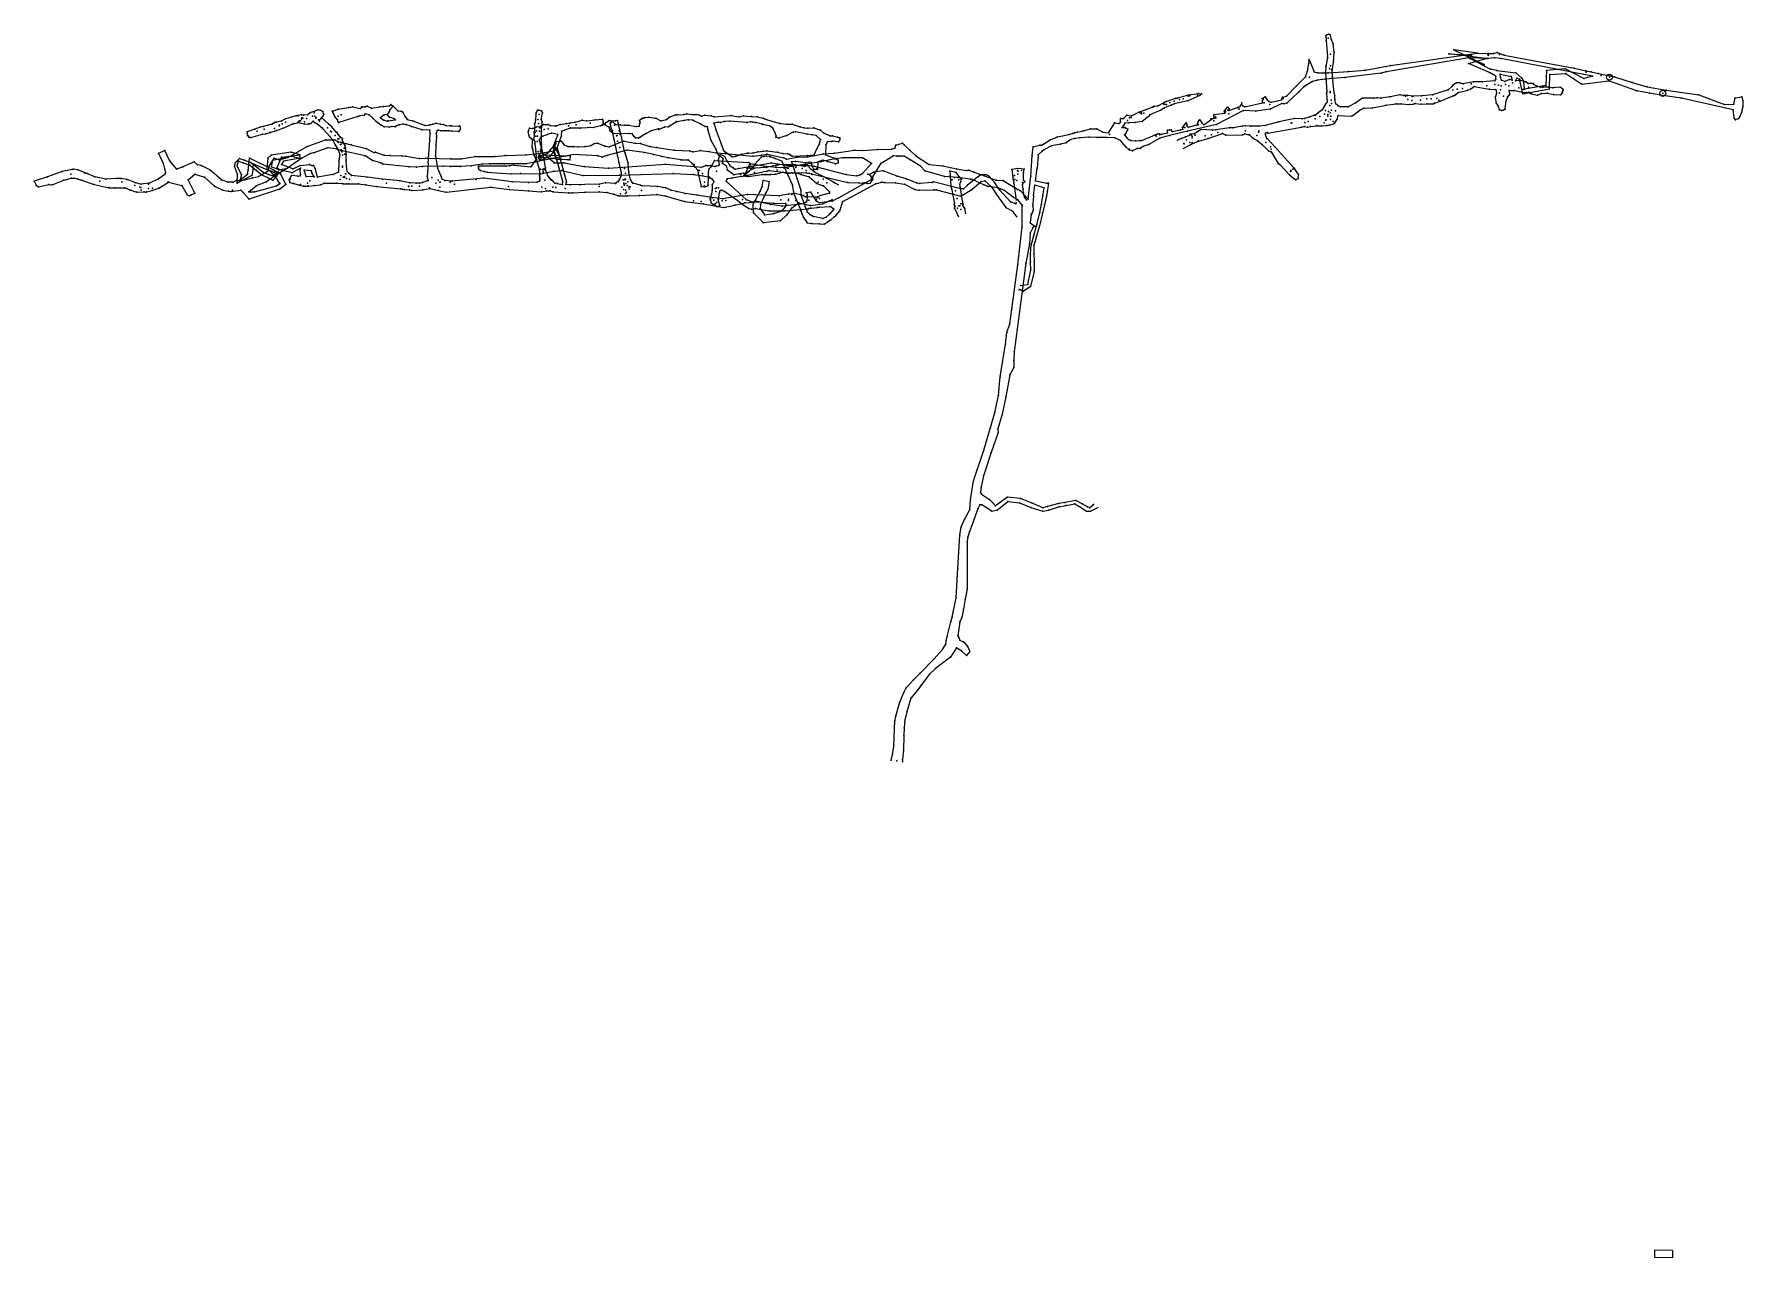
# Model space of a CAD drawing. Header units: millimetres. Extents: x 516689 to 517365, y 4400055 to 4400539.
import ezdxf

# ---------------------------------------------------------------- set-up
doc = ezdxf.new("R2010")
doc.units = ezdxf.units.MM
for name, color, linetype, lineweight in [('2PN', 40, 'Continuous', 0), ('415', 172, 'Continuous', 0), ('ANA_1', 206, 'Continuous', 0), ('BATI_2PN', 40, 'Continuous', 0), ('BINA', 1, 'Continuous', 0), ('FERE_SN', 3, 'Continuous', 0), ('GAL370_2PNKYANA', 98, 'Continuous', 0), ('GAL370_415_KR1_TR', 4, 'Continuous', 0), ('GAL370_415_KR1_TR2', 40, 'Continuous', 0), ('GAL_370', 18, 'Continuous', 0), ('INIT_COORD', 5, 'Continuous', 0), ('SISTEM_MEVCUT', 1, 'Continuous', 0)]:
    doc.layers.add(name, color=color, linetype=linetype, lineweight=lineweight)

# ---------------------------------------------------------------- blocks, each defined once
blk = doc.blocks.new('70')
at = {"layer": '415', "lineweight": 0}
blk.add_circle((0, 0, 367.2), 1.2, dxfattribs=at)

msp = doc.modelspace()

# ---------------------------------------------------------------- linework, layer by layer
at = {"layer": '2PN', "lineweight": 0}
for p, q in [((516928.9, 4400505.13, 387), (516929.62, 4400505.48, 387)), ((516929.62, 4400505.48, 387), (516929.86, 4400505.64, 387)), ((516929.86, 4400505.64, 387), (516930.4, 4400505.81, 387)), ((516930.4, 4400505.81, 387), (516930.8, 4400505.97, 387)), ((516930.8, 4400505.97, 387), (516932.23, 4400506.02, 387)), ((516932.23, 4400506.02, 387), (516934.94, 4400505.68, 387)), ((516934.94, 4400505.68, 387), (516936.99, 4400504.58, 387)), ((516939.18, 4400505.14, 387), (516940.21, 4400506.01, 387)), ((516940.21, 4400506.01, 387), (516942.75, 4400506.95, 387)), ((516942.75, 4400506.95, 387), (516943.73, 4400506.93, 387)), ((516943.73, 4400506.93, 387), (516946.01, 4400507.07, 387)), ((516946.01, 4400507.07, 387), (516947.19, 4400507.32, 387)), ((516947.19, 4400507.32, 387), (516949.35, 4400507.17, 387)), ((516949.35, 4400507.17, 387), (516950.99, 4400507.16, 387)), ((516950.99, 4400507.16, 387), (516951.97, 4400507.04, 387)), ((516951.97, 4400507.04, 387), (516952.99, 4400506.51, 387)), ((516952.99, 4400506.51, 387), (516954.19, 4400506.79, 387)), ((516954.19, 4400506.79, 387), (516956.79, 4400506.53, 387)), ((516956.79, 4400506.53, 387), (516958.06, 4400506.25, 387)), ((516958.06, 4400506.25, 387), (516964.76, 4400506.69, 387)), ((516964.76, 4400506.69, 387), (516967.73, 4400506.13, 387)), ((516967.73, 4400506.13, 387), (516969.69, 4400506.57, 387)), ((516969.69, 4400506.57, 387), (516972.82, 4400506.37, 387)), ((516972.82, 4400506.37, 387), (516975.2, 4400506.18, 387)), ((516975.2, 4400506.18, 387), (516977.4, 4400505.71, 387)), ((516977.4, 4400505.71, 387), (516978.14, 4400505.21, 387)), ((516914.61, 4400503.2, 387), (516914.98, 4400503.47, 387)), ((516916.55, 4400502.08, 387), (516914.61, 4400503.2, 387)), ((516914.98, 4400503.47, 387), (516915.32, 4400504, 387)), ((516915.32, 4400504, 387), (516916.32, 4400504.57, 387)), ((516916.32, 4400504.57, 387), (516916.69, 4400504.72, 387)), ((516916.81, 4400501.23, 387), (516916.55, 4400502.08, 387)), ((516916.69, 4400504.72, 387), (516917.18, 4400504.62, 387)), ((516916.97, 4400500.48, 387), (516916.81, 4400501.23, 387)), ((516918, 4400499.72, 387), (516916.97, 4400500.48, 387)), ((516917.18, 4400504.62, 387), (516917.7, 4400504.53, 387)), ((516917.7, 4400504.53, 387), (516919.04, 4400503.21, 387)), ((516918.45, 4400499.56, 387), (516918, 4400499.72, 387)), ((516921.02, 4400499.52, 387), (516918.45, 4400499.56, 387)), ((516919.04, 4400503.21, 387), (516920.97, 4400502.98, 387)), ((516920.97, 4400502.98, 387), (516922.73, 4400502.9, 387)), ((516924.3, 4400499.65, 387), (516921.02, 4400499.52, 387)), ((516922.73, 4400502.9, 387), (516924.17, 4400502.95, 387)), ((516924.17, 4400502.95, 387), (516927.28, 4400502.33, 387)), ((516925.68, 4400499.48, 387), (516924.3, 4400499.65, 387)), ((516926.58, 4400498.32, 387), (516925.68, 4400499.48, 387)), ((516927.28, 4400502.33, 387), (516928.4, 4400502.48, 387)), ((516928.4, 4400502.48, 387), (516928.83, 4400504.01, 387)), ((516928.47, 4400504.73, 387), (516928.9, 4400505.13, 387)), ((516928.83, 4400504.01, 387), (516928.47, 4400504.73, 387)), ((516931.23, 4400499.56, 387), (516928.83, 4400498.09, 387)), ((516933.11, 4400500.64, 387), (516931.23, 4400499.56, 387)), ((516936.02, 4400501.48, 387), (516933.11, 4400500.64, 387)), ((516936.16, 4400501.23, 387), (516936.02, 4400501.48, 387)), ((516938.37, 4400502.06, 387), (516936.16, 4400501.23, 387)), ((516936.99, 4400504.58, 387), (516939.18, 4400505.14, 387)), ((516939.96, 4400502.21, 387), (516938.37, 4400502.06, 387)), ((516943.14, 4400504.23, 387), (516939.96, 4400502.21, 387)), ((516946.14, 4400504.74, 387), (516943.14, 4400504.23, 387)), ((516947.79, 4400504.94, 387), (516946.14, 4400504.74, 387)), ((516947.93, 4400504.94, 387), (516947.79, 4400504.94, 387)), ((516949.57, 4400504.81, 387), (516947.93, 4400504.94, 387)), ((516950.3, 4400504.5, 387), (516949.57, 4400504.81, 387)), ((516952.58, 4400503.44, 387), (516950.3, 4400504.5, 387)), ((516953.01, 4400503.1, 387), (516952.58, 4400503.44, 387)), ((516954.47, 4400502.43, 387), (516953.01, 4400503.1, 387)), ((516955.46, 4400502.24, 387), (516954.47, 4400502.43, 387)), ((516955.58, 4400501.2, 387), (516955.46, 4400502.24, 387)), ((516956.91, 4400496.83, 387), (516955.58, 4400501.2, 387)), ((516959.78, 4400504.05, 387), (516957.95, 4400503.69, 387)), ((516957.95, 4400503.69, 387), (516958.88, 4400500.84, 387)), ((516958.88, 4400500.84, 387), (516960.85, 4400495.54, 387)), ((516960.56, 4400503.91, 387), (516959.78, 4400504.05, 387)), ((516962.15, 4400504.36, 387), (516960.56, 4400503.91, 387)), ((516964.21, 4400504.45, 387), (516962.15, 4400504.36, 387)), ((516970.97, 4400504.01, 387), (516964.21, 4400504.45, 387)), ((516972.39, 4400504.16, 387), (516970.97, 4400504.01, 387)), ((516973.36, 4400504.11, 387), (516972.39, 4400504.16, 387)), ((516974.34, 4400504.01, 387), (516973.36, 4400504.11, 387)), ((516977.04, 4400503.3, 387), (516974.34, 4400504.01, 387)), ((516977.37, 4400503.22, 387), (516977.04, 4400503.3, 387)), ((516980.2, 4400502.52, 387), (516977.37, 4400503.22, 387)), ((516978.14, 4400505.21, 387), (516984.17, 4400503.52, 387)), ((516981.28, 4400501.71, 387), (516980.2, 4400502.52, 387)), ((516982.17, 4400499.67, 387), (516981.28, 4400501.71, 387)), ((516982.5, 4400498.7, 387), (516982.17, 4400499.67, 387)), ((516982.44, 4400498.2, 387), (516982.5, 4400498.7, 387)), ((516986.78, 4400498.81, 387), (516983.6, 4400497.82, 387)), ((516984.17, 4400503.52, 387), (516986.76, 4400503.25, 387)), ((516986.76, 4400503.25, 387), (516988.87, 4400503.33, 387)), ((516989.25, 4400500.18, 387), (516986.78, 4400498.81, 387)), ((516988.87, 4400503.33, 387), (516991.96, 4400502.3, 387)), ((516990.21, 4400500.21, 387), (516989.25, 4400500.18, 387)), ((516994.81, 4400499.31, 387), (516990.21, 4400500.21, 387)), ((516991.96, 4400502.3, 387), (516993.66, 4400501.81, 387)), ((516993.66, 4400501.81, 387), (516995.07, 4400501.66, 387)), ((516996.81, 4400499.08, 387), (516994.81, 4400499.31, 387)), ((516995.07, 4400501.66, 387), (516997.48, 4400501.85, 387)), ((516998.35, 4400498.81, 387), (516996.81, 4400499.08, 387)), ((516997.48, 4400501.85, 387), (517000, 4400500.88, 387)), ((517000.08, 4400497.27, 387), (516998.35, 4400498.81, 387)), ((517000, 4400500.88, 387), (517001.19, 4400499.92, 387)), ((517001.19, 4400499.92, 387), (517003.73, 4400498.67, 387)), ((516926.95, 4400497.94, 387), (516926.58, 4400498.32, 387)), ((516927.24, 4400497.9, 387), (516926.95, 4400497.94, 387)), ((516928.2, 4400497.8, 387), (516927.24, 4400497.9, 387)), ((516928.83, 4400498.09, 387), (516928.2, 4400497.8, 387)), ((516958.72, 4400493.54, 387), (516956.91, 4400496.83, 387)), ((516959.54, 4400491.6, 387), (516958.72, 4400493.54, 387)), ((516960.85, 4400495.54, 387), (516961.7, 4400492.93, 387)), ((516961.7, 4400492.93, 387), (516963.32, 4400491.73, 387)), ((516971.59, 4400491.81, 387), (516973.44, 4400492.02, 387)), ((516973.44, 4400492.02, 387), (516975.28, 4400492.41, 387)), ((516975.28, 4400492.41, 387), (516977.39, 4400492.61, 387)), ((516977.39, 4400492.61, 387), (516978.91, 4400492.7, 387)), ((516978.91, 4400492.7, 387), (516983.07, 4400492.18, 387)), ((516983.6, 4400497.82, 387), (516982.44, 4400498.2, 387)), ((516983.07, 4400492.18, 387), (516985.11, 4400491.73, 387)), ((516997.51, 4400491.23, 387), (516998.62, 4400493.59, 387)), ((516998.62, 4400493.59, 387), (516999.69, 4400495.47, 387)), ((516999.69, 4400495.47, 387), (517000.08, 4400497.27, 387)), ((517002.1, 4400495.17, 387), (517002.08, 4400491.19, 387)), ((517002.81, 4400496.26, 387), (517002.1, 4400495.17, 387)), ((517004.28, 4400496.48, 387), (517002.81, 4400496.26, 387)), ((517003.73, 4400498.67, 387), (517004.81, 4400498.67, 387)), ((517004.94, 4400496.51, 387), (517004.28, 4400496.48, 387)), ((517004.81, 4400498.67, 387), (517006.91, 4400498.1, 387)), ((517007.16, 4400496.27, 387), (517004.94, 4400496.51, 387)), ((517006.91, 4400498.1, 387), (517007.63, 4400497.9, 387)), ((517007.53, 4400496.75, 387), (517007.16, 4400496.27, 387)), ((517007.67, 4400497.38, 387), (517007.53, 4400496.75, 387)), ((517007.63, 4400497.9, 387), (517007.67, 4400497.38, 387)), ((516960.05, 4400490.97, 387), (516959.54, 4400491.6, 387)), ((516961.57, 4400489.56, 387), (516960.05, 4400490.97, 387)), ((516961.27, 4400487.99, 387), (516961.39, 4400488.53, 387)), ((516961.35, 4400487.7, 387), (516961.27, 4400487.99, 387)), ((516962.97, 4400486.67, 387), (516961.35, 4400487.7, 387)), ((516961.39, 4400488.53, 387), (516961.57, 4400489.56, 387)), ((516963.27, 4400485.06, 387), (516962.97, 4400486.67, 387)), ((516963.32, 4400491.73, 387), (516965.25, 4400490.41, 387)), ((516965.25, 4400490.41, 387), (516966.35, 4400490.51, 387)), ((516966.35, 4400490.51, 387), (516968.79, 4400491.4, 387)), ((516968.79, 4400491.4, 387), (516971.05, 4400491.77, 387)), ((516971.05, 4400491.77, 387), (516971.59, 4400491.81, 387)), ((516972.81, 4400485.46, 387), (516971.7, 4400484.52, 387)), ((516973.92, 4400487.32, 387), (516972.81, 4400485.46, 387)), ((516975.52, 4400489.02, 387), (516973.92, 4400487.32, 387)), ((516976.66, 4400490.31, 387), (516975.52, 4400489.02, 387)), ((516977.62, 4400490.49, 387), (516976.66, 4400490.31, 387)), ((516978.66, 4400490.58, 387), (516977.62, 4400490.49, 387)), ((516979.97, 4400490.48, 387), (516978.66, 4400490.58, 387)), ((516980.13, 4400490.44, 387), (516979.97, 4400490.48, 387)), ((516982.18, 4400489.71, 387), (516980.13, 4400490.44, 387)), ((516984.82, 4400488.68, 387), (516982.18, 4400489.71, 387)), ((516987.03, 4400483.62, 387), (516984.82, 4400488.68, 387)), ((516985.11, 4400491.73, 387), (516987.21, 4400491.59, 387)), ((516987.21, 4400491.59, 387), (516987.9, 4400491.28, 387)), ((516987.9, 4400491.28, 387), (516988.12, 4400491.12, 387)), ((516988.12, 4400491.12, 387), (516988.14, 4400491.05, 387)), ((516988.14, 4400491.05, 387), (516988.91, 4400490.61, 387)), ((516990.19, 4400488.51, 387), (516988.57, 4400488.41, 387)), ((516988.57, 4400488.41, 387), (516992.3, 4400477.24, 387)), ((516988.91, 4400490.61, 387), (516994.79, 4400490.91, 387)), ((516994.08, 4400488.07, 387), (516990.19, 4400488.51, 387)), ((516995.6, 4400488.27, 387), (516994.08, 4400488.07, 387)), ((516994.79, 4400490.91, 387), (516997.51, 4400491.23, 387)), ((516996.31, 4400488.08, 387), (516995.6, 4400488.27, 387)), ((516996.58, 4400487.28, 387), (516996.31, 4400488.08, 387)), ((516996.83, 4400486.38, 387), (516996.58, 4400487.28, 387)), ((516997.36, 4400485.37, 387), (516996.83, 4400486.38, 387)), ((516998.83, 4400485.35, 387), (516997.36, 4400485.37, 387)), ((516998.96, 4400488.35, 387), (516998.83, 4400485.35, 387)), ((517000.97, 4400489.07, 387), (516998.96, 4400488.35, 387)), ((517002.78, 4400488.58, 387), (517000.97, 4400489.07, 387)), ((517002.08, 4400491.19, 387), (517005.84, 4400489.75, 387)), ((517006, 4400487.61, 387), (517002.78, 4400488.58, 387)), ((517005.84, 4400489.75, 387), (517007.04, 4400489.11, 387)), ((517007.05, 4400488.05, 387), (517006, 4400487.61, 387)), ((517007.04, 4400489.11, 387), (517007.05, 4400488.05, 387)), ((516965.75, 4400483.26, 387), (516963.27, 4400485.06, 387)), ((516969.67, 4400483.98, 387), (516965.75, 4400483.26, 387)), ((516970.22, 4400483.5, 387), (516969.67, 4400483.98, 387)), ((516970.44, 4400483.46, 387), (516970.22, 4400483.5, 387)), ((516971.7, 4400484.52, 387), (516970.44, 4400483.46, 387)), ((516989.01, 4400479.38, 387), (516987.03, 4400483.62, 387)), ((516989.66, 4400475.65, 387), (516989.01, 4400479.38, 387)), ((516992.14, 4400469.66, 387.23), (516989.66, 4400475.65, 387)), ((516992.3, 4400477.24, 387), (516992.29, 4400475.31, 387)), ((516992.29, 4400475.31, 387), (516992.72, 4400474.35, 387)), ((516992.72, 4400474.35, 387), (516994, 4400470.61, 387.07)), ((517007.63, 4400469.07, 389.86), (517008.94, 4400472.76, 390.5)), ((516992.14, 4400469.66, 387.23), (516992.31, 4400469.09, 387.79)), ((516992.31, 4400469.09, 387.79), (516992.69, 4400468.03, 387.57)), ((516992.69, 4400468.03, 387.57), (516993.38, 4400466.38, 387.89)), ((516993.38, 4400466.38, 387.89), (516993.82, 4400465.71, 387.93)), ((516993.82, 4400465.71, 387.93), (516994.79, 4400464.34, 388.56)), ((516994.46, 4400469.73, 387.35), (516994, 4400470.61, 387.07)), ((516994.96, 4400468.51, 387.87), (516994.46, 4400469.73, 387.35)), ((516995.78, 4400467.65, 387.73), (516994.96, 4400468.51, 387.87)), ((516997.18, 4400466.85, 388.56), (516995.78, 4400467.65, 387.73)), ((517000.99, 4400466.07, 389.29), (516997.18, 4400466.85, 388.56)), ((517002.25, 4400466.47, 389.41), (517000.99, 4400466.07, 389.29)), ((517001.55, 4400463.73, 389.17), (517003.48, 4400465.07, 389.58)), ((517003.65, 4400467.75, 389.36), (517002.25, 4400466.47, 389.41)), ((517003.48, 4400465.07, 389.58), (517003.82, 4400465.31, 389.21)), ((517005.39, 4400469.68, 389.95), (517003.65, 4400467.75, 389.36)), ((517003.82, 4400465.31, 389.21), (517004.19, 4400465.42, 389.27)), ((517004.19, 4400465.42, 389.27), (517005.26, 4400466.55, 389.35)), ((517005.26, 4400466.55, 389.35), (517006.13, 4400467.18, 389.56)), ((517006.13, 4400467.18, 389.56), (517007.63, 4400469.07, 389.86)), ((516994.79, 4400464.34, 388.56), (516996.57, 4400464.09, 388.56)), ((516996.57, 4400464.09, 388.56), (516999.72, 4400463.85, 389.22)), ((516999.72, 4400463.85, 389.22), (517001.55, 4400463.73, 389.17))]:
    msp.add_line(p, q, dxfattribs=at)
for p in [(516929.62, 4400505.48, 387), (516929.86, 4400505.64, 387), (516930.4, 4400505.81, 387), (516930.8, 4400505.97, 387), (516932.23, 4400506.02, 387), (516934.94, 4400505.68, 387), (516940.21, 4400506.01, 387), (516942.75, 4400506.95, 387), (516943.73, 4400506.93, 387), (516946.01, 4400507.07, 387), (516947.19, 4400507.32, 387), (516949.35, 4400507.17, 387), (516950.99, 4400507.16, 387), (516951.97, 4400507.04, 387), (516952.99, 4400506.51, 387), (516954.19, 4400506.79, 387), (516956.79, 4400506.53, 387), (516958.06, 4400506.25, 387), (516964.76, 4400506.69, 387), (516967.73, 4400506.13, 387), (516969.69, 4400506.57, 387), (516972.82, 4400506.37, 387), (516975.2, 4400506.18, 387), (516977.4, 4400505.71, 387), (516914.61, 4400503.2, 387), (516914.98, 4400503.47, 387), (516915.32, 4400504, 387), (516916.32, 4400504.57, 387), (516916.55, 4400502.08, 387), (516916.69, 4400504.72, 387), (516916.81, 4400501.23, 387), (516916.97, 4400500.48, 387), (516917.18, 4400504.62, 387), (516917.7, 4400504.53, 387), (516918, 4400499.72, 387), (516918.45, 4400499.56, 387), (516919.04, 4400503.21, 387), (516920.97, 4400502.98, 387), (516921.02, 4400499.52, 387), (516922.73, 4400502.9, 387), (516924.17, 4400502.95, 387), (516924.3, 4400499.65, 387), (516925.68, 4400499.48, 387), (516927.28, 4400502.33, 387), (516928.4, 4400502.48, 387), (516928.47, 4400504.73, 387), (516928.83, 4400504.01, 387), (516928.9, 4400505.13, 387), (516931.23, 4400499.56, 387), (516933.11, 4400500.64, 387), (516936.02, 4400501.48, 387), (516936.16, 4400501.23, 387), (516936.99, 4400504.58, 387), (516938.37, 4400502.06, 387), (516939.18, 4400505.14, 387), (516939.96, 4400502.21, 387), (516943.14, 4400504.23, 387), (516943.21, 4400504.32, 387), (516946.14, 4400504.74, 387), (516947.79, 4400504.94, 387), (516947.93, 4400504.94, 387), (516949.57, 4400504.81, 387), (516950.3, 4400504.5, 387), (516952.58, 4400503.44, 387), (516953.01, 4400503.1, 387), (516954.47, 4400502.43, 387), (516955.46, 4400502.24, 387), (516955.58, 4400501.2, 387), (516957.95, 4400503.69, 387), (516958.88, 4400500.84, 387), (516959.78, 4400504.05, 387), (516960.56, 4400503.91, 387), (516962.15, 4400504.36, 387), (516964.21, 4400504.45, 387), (516970.97, 4400504.01, 387), (516972.39, 4400504.16, 387), (516973.36, 4400504.11, 387), (516974.34, 4400504.01, 387), (516977.04, 4400503.3, 387), (516977.37, 4400503.22, 387), (516978.14, 4400505.21, 387), (516980.2, 4400502.52, 387), (516981.28, 4400501.71, 387), (516982.17, 4400499.67, 387), (516982.5, 4400498.7, 387), (516984.17, 4400503.52, 387), (516986.76, 4400503.25, 387), (516986.78, 4400498.81, 387), (516988.87, 4400503.33, 387), (516989.25, 4400500.18, 387), (516990.21, 4400500.21, 387), (516991.96, 4400502.3, 387), (516993.66, 4400501.81, 387), (516994.81, 4400499.31, 387), (516995.07, 4400501.66, 387), (516996.81, 4400499.08, 387), (516997.48, 4400501.85, 387), (516998.35, 4400498.81, 387), (517000, 4400500.88, 387), (517001.19, 4400499.92, 387), (516926.58, 4400498.32, 387), (516926.95, 4400497.94, 387), (516927.24, 4400497.9, 387), (516928.2, 4400497.8, 387), (516928.83, 4400498.09, 387), (516956.91, 4400496.83, 387), (516958.72, 4400493.54, 387), (516960.85, 4400495.54, 387), (516961.7, 4400492.93, 387), (516973.44, 4400492.02, 387), (516975.28, 4400492.41, 387), (516977.39, 4400492.61, 387), (516978.91, 4400492.7, 387), (516982.44, 4400498.2, 387), (516983.07, 4400492.18, 387), (516983.6, 4400497.82, 387), (516998.62, 4400493.59, 387), (516999.69, 4400495.47, 387), (517000.08, 4400497.27, 387), (517002.1, 4400495.17, 387), (517002.81, 4400496.26, 387), (517003.73, 4400498.67, 387), (517004.28, 4400496.48, 387), (517004.81, 4400498.67, 387), (517004.94, 4400496.51, 387), (517006.91, 4400498.1, 387), (517007.16, 4400496.27, 387), (517007.53, 4400496.75, 387), (517007.63, 4400497.9, 387), (517007.67, 4400497.38, 387), (516959.54, 4400491.6, 387), (516960.05, 4400490.97, 387), (516961.27, 4400487.99, 387), (516961.35, 4400487.7, 387), (516961.39, 4400488.53, 387), (516961.57, 4400489.56, 387), (516962.97, 4400486.67, 387), (516963.32, 4400491.73, 387), (516965.25, 4400490.41, 387), (516966.35, 4400490.51, 387), (516968.79, 4400491.4, 387), (516971.05, 4400491.77, 387), (516971.59, 4400491.81, 387), (516971.76, 4400486.56, 387), (516971.81, 4400487.08, 387), (516972.22, 4400485.85, 387), (516972.46, 4400487.27, 387), (516972.81, 4400485.46, 387), (516973.92, 4400487.32, 387), (516975.52, 4400489.02, 387), (516976.66, 4400490.31, 387), (516977.62, 4400490.49, 387), (516978.66, 4400490.58, 387), (516979.97, 4400490.48, 387), (516980.13, 4400490.44, 387), (516982.18, 4400489.71, 387), (516984.82, 4400488.68, 387), (516985.11, 4400491.73, 387), (516987.21, 4400491.59, 387), (516987.9, 4400491.28, 387), (516988.12, 4400491.12, 387), (516988.14, 4400491.05, 387), (516988.57, 4400488.41, 387), (516988.91, 4400490.61, 387), (516990.19, 4400488.51, 387), (516994.08, 4400488.07, 387), (516994.79, 4400490.91, 387), (516995.6, 4400488.27, 387), (516996.31, 4400488.08, 387), (516996.58, 4400487.28, 387), (516996.83, 4400486.38, 387), (516997.36, 4400485.37, 387), (516997.51, 4400491.23, 387), (516998.61, 4400485.76, 387), (516998.83, 4400485.35, 387), (516998.96, 4400488.35, 387), (517000.97, 4400489.07, 387), (517002.08, 4400491.19, 387), (517002.78, 4400488.58, 387), (517005.84, 4400489.75, 387), (517006, 4400487.61, 387), (517007.04, 4400489.11, 387), (517007.05, 4400488.05, 387), (516963.27, 4400485.06, 387), (516965.75, 4400483.26, 387), (516969.67, 4400483.98, 387), (516970.22, 4400483.5, 387), (516970.44, 4400483.46, 387), (516971.7, 4400484.52, 387), (516987.03, 4400483.62, 387), (516989.01, 4400479.38, 387), (516989.66, 4400475.65, 387), (516992.29, 4400475.31, 387), (516992.3, 4400477.24, 387), (516992.72, 4400474.35, 387), (516992.14, 4400469.66, 387.23), (516992.31, 4400469.09, 387.79), (516992.69, 4400468.03, 387.57), (516993.38, 4400466.38, 387.89), (516993.82, 4400465.71, 387.93), (516994, 4400470.61, 387.07), (516994.46, 4400469.73, 387.35), (516994.96, 4400468.51, 387.87), (516995.78, 4400467.65, 387.73), (516997.18, 4400466.85, 388.56), (517000.99, 4400466.07, 389.29), (517002.25, 4400466.47, 389.41), (517003.48, 4400465.07, 389.58), (517003.65, 4400467.75, 389.36), (517003.82, 4400465.31, 389.21), (517004.19, 4400465.42, 389.27), (517005.26, 4400466.55, 389.35), (517005.39, 4400469.68, 389.95), (517006.13, 4400467.18, 389.56), (517007.63, 4400469.07, 389.86), (516994.79, 4400464.34, 388.56), (516996.57, 4400464.09, 388.56), (516999.72, 4400463.85, 389.22), (517001.55, 4400463.73, 389.17)]:
    msp.add_point(p, dxfattribs=at)
at = {"layer": '415', "lineweight": 0}
for p, q in [((517192.49, 4400524.33, 416.45), (517193.02, 4400527.26, 416.45)), ((517193.02, 4400527.26, 416.45), (517193.21, 4400528.79, 416.45)), ((517193.21, 4400528.79, 416.45), (517195.09, 4400523.91, 416.45)), ((517215.22, 4400524.66, 415.6), (517225.32, 4400526.44, 415.6)), ((517256.25, 4400529.47, 416), (517223.53, 4400523.92, 415.6)), ((517225.32, 4400526.44, 415.6), (517259.72, 4400531.33, 416)), ((517263.78, 4400529.27, 416), (517256.25, 4400529.47, 416)), ((517259.72, 4400531.33, 416), (517263.94, 4400531.27, 416)), ((517266.42, 4400529.47, 416), (517263.78, 4400529.27, 416)), ((517263.94, 4400531.27, 416), (517265.98, 4400531.24, 416)), ((517265.98, 4400531.24, 416), (517267.5, 4400531.68, 416)), ((517268.9, 4400529.19, 416), (517266.42, 4400529.47, 416)), ((517267.5, 4400531.68, 416), (517270.15, 4400530.52, 416)), ((517305.05, 4400522.3, 416.5), (517268.9, 4400529.19, 416)), ((517270.15, 4400530.52, 416), (517297.81, 4400525.38, 416.5)), ((517188.15, 4400518.46, 416.45), (517191.64, 4400522.02, 416.45)), ((517191.64, 4400522.02, 416.45), (517192.49, 4400524.33, 416.45)), ((517194.5, 4400520.2, 416.45), (517191.8, 4400518.59, 416.45)), ((517196.32, 4400520.72, 416.45), (517194.5, 4400520.2, 416.45)), ((517195.09, 4400523.91, 416.45), (517196.45, 4400523.58, 416.45)), ((517199.53, 4400521.11, 416.45), (517196.32, 4400520.72, 416.45)), ((517196.45, 4400523.58, 416.45), (517200.68, 4400523.62, 416.45)), ((517207.44, 4400521.7, 415.6), (517199.53, 4400521.11, 416.45)), ((517200.68, 4400523.62, 416.45), (517208.66, 4400524.08, 415.6)), ((517221.62, 4400523.5, 415.6), (517207.44, 4400521.7, 415.6)), ((517208.66, 4400524.08, 415.6), (517215.22, 4400524.66, 415.6)), ((517223.53, 4400523.92, 415.6), (517221.62, 4400523.5, 415.6)), ((517297.81, 4400525.38, 416.5), (517302.52, 4400524.39, 416.5)), ((517302.52, 4400524.39, 416.5), (517304.54, 4400523.99, 416.5)), ((517304.54, 4400523.99, 416.5), (517307.42, 4400523.26, 416.5)), ((517307.42, 4400523.26, 416.5), (517313.84, 4400521.99, 416.5)), ((517322.61, 4400516.45, 416.8), (517311.42, 4400520.46, 416.5)), ((517313.84, 4400521.99, 416.5), (517320.81, 4400519.78, 416.8)), ((517320.81, 4400519.78, 416.8), (517326.77, 4400518.11, 416.8)), ((517135.87, 4400511.9, 414.7), (517136.61, 4400512.25, 414.7)), ((517136.61, 4400512.25, 414.7), (517140.46, 4400513.62, 414.7)), ((517145.17, 4400512.48, 414.7), (517139.77, 4400511.37, 414.7)), ((517140.46, 4400513.62, 414.7), (517145.55, 4400514.93, 414.7)), ((517149.95, 4400514.6, 414.7), (517145.17, 4400512.48, 414.7)), ((517145.55, 4400514.93, 414.7), (517149.47, 4400515.39, 414.7)), ((517149.47, 4400515.39, 414.7), (517150.59, 4400515.31, 414.7)), ((517150.59, 4400515.31, 414.7), (517149.95, 4400514.6, 414.7)), ((517174.61, 4400513.5, 415.25), (517175.77, 4400514.12, 415.25)), ((517174.94, 4400513.13, 415.25), (517174.61, 4400513.5, 415.25)), ((517174.74, 4400511.93, 415.25), (517174.77, 4400512.68, 415.25)), ((517174.77, 4400512.68, 415.25), (517174.94, 4400513.13, 415.25)), ((517175.77, 4400514.12, 415.25), (517176.61, 4400512.89, 415.25)), ((517176.61, 4400512.89, 415.25), (517177.16, 4400512.23, 415.25)), ((517177.16, 4400512.23, 415.25), (517178.1, 4400512.05, 415.25)), ((517178.1, 4400512.05, 415.25), (517182.22, 4400512.88, 415.25)), ((517182.22, 4400512.88, 415.25), (517182.59, 4400514.01, 415.25)), ((517182.59, 4400514.01, 415.25), (517184.26, 4400514.33, 415.25)), ((517184.26, 4400514.33, 415.25), (517188.15, 4400518.46, 416.45)), ((517189.02, 4400516.05, 416.45), (517184.28, 4400511.58, 415.25)), ((517191.16, 4400518.13, 416.45), (517189.02, 4400516.05, 416.45)), ((517191.8, 4400518.59, 416.45), (517191.16, 4400518.13, 416.45)), ((517327.57, 4400515.52, 416.8), (517322.61, 4400516.45, 416.8)), ((517326.77, 4400518.11, 416.8), (517334.2, 4400516.77, 416.8)), ((517332.89, 4400514.62, 416.8), (517327.57, 4400515.52, 416.8)), ((517340.22, 4400513.6, 416.8), (517332.89, 4400514.62, 416.8)), ((517334.2, 4400516.77, 416.8), (517347.17, 4400514.86, 416.8)), ((517360.64, 4400509, 416.8), (517340.22, 4400513.6, 416.8)), ((517347.17, 4400514.86, 416.8), (517357.29, 4400511, 416.8)), ((517360.9, 4400511.16, 416.8), (517361.52, 4400513.65, 416.8)), ((517361.52, 4400513.65, 416.8), (517364.15, 4400514.06, 416.8)), ((517364.15, 4400514.06, 416.8), (517364.51, 4400512.68, 416.8)), ((517364.51, 4400512.68, 416.8), (517364.5, 4400510.18, 416.8)), ((517118.6, 4400504.11, 414.6), (517118.66, 4400505.56, 414.7)), ((517118.66, 4400505.56, 414.7), (517119.82, 4400505.47, 414.7)), ((517119.82, 4400505.47, 414.7), (517121.13, 4400506.8, 414.7)), ((517121.13, 4400506.8, 414.7), (517122.95, 4400506.64, 414.7)), ((517122.95, 4400506.64, 414.7), (517125.84, 4400507.97, 414.7)), ((517125.84, 4400507.97, 414.7), (517131.13, 4400509.96, 414.7)), ((517129.66, 4400506.3, 414.7), (517127.17, 4400504.34, 414.7)), ((517130.13, 4400506.97, 414.7), (517129.66, 4400506.3, 414.7)), ((517134.49, 4400508.81, 414.7), (517130.13, 4400506.97, 414.7)), ((517131.13, 4400509.96, 414.7), (517131.92, 4400510.39, 414.7)), ((517131.92, 4400510.39, 414.7), (517133.39, 4400510.53, 414.7)), ((517133.39, 4400510.53, 414.7), (517135.87, 4400511.9, 414.7)), ((517136.03, 4400509.7, 414.7), (517134.49, 4400508.81, 414.7)), ((517138.68, 4400510.84, 414.7), (517136.03, 4400509.7, 414.7)), ((517139.77, 4400511.37, 414.7), (517138.68, 4400510.84, 414.7)), ((517154.84, 4400505.34, 414.7), (517155.64, 4400505.66, 414.7)), ((517155.52, 4400506.58, 414.7), (517155.6, 4400507.07, 414.7)), ((517155.64, 4400505.66, 414.7), (517155.52, 4400506.58, 414.7)), ((517155.6, 4400507.07, 414.7), (517159.87, 4400507.59, 415.25)), ((517167.25, 4400508.68, 415.25), (517156.48, 4400503.21, 414.7)), ((517159.58, 4400508.37, 415.25), (517160.89, 4400510.07, 415.25)), ((517159.87, 4400507.59, 415.25), (517159.58, 4400508.37, 415.25)), ((517160.89, 4400510.07, 415.25), (517161.11, 4400509.82, 415.25)), ((517161.11, 4400509.82, 415.25), (517161.51, 4400509.35, 415.25)), ((517161.43, 4400508.69, 415.25), (517164.88, 4400509.9, 415.25)), ((517161.51, 4400509.35, 415.25), (517161.43, 4400508.69, 415.25)), ((517164.88, 4400509.9, 415.25), (517165.26, 4400509.89, 415.25)), ((517165.26, 4400509.89, 415.25), (517165.9, 4400510.43, 415.25)), ((517165.9, 4400510.43, 415.25), (517166.44, 4400511.02, 415.25)), ((517166.44, 4400511.02, 415.25), (517166.98, 4400510.51, 415.25)), ((517166.98, 4400510.51, 415.25), (517167.69, 4400510.16, 415.25)), ((517172.06, 4400508.4, 415.25), (517167.25, 4400508.68, 415.25)), ((517167.69, 4400510.16, 415.25), (517174.74, 4400511.68, 415.25)), ((517177.76, 4400509.16, 415.25), (517172.06, 4400508.4, 415.25)), ((517174.74, 4400511.68, 415.25), (517174.74, 4400511.93, 415.25)), ((517182.29, 4400511.51, 415.25), (517177.76, 4400509.16, 415.25)), ((517183.09, 4400511.27, 415.25), (517182.29, 4400511.51, 415.25)), ((517184.28, 4400511.58, 415.25), (517183.09, 4400511.27, 415.25)), ((517357.29, 4400511, 416.8), (517360.9, 4400511.16, 416.8)), ((517361.03, 4400505.8, 416.8), (517360.64, 4400509, 416.8)), ((517361.64, 4400505.07, 416.8), (517361.03, 4400505.8, 416.8)), ((517362.93, 4400505.48, 416.8), (517361.64, 4400505.07, 416.8)), ((517364.11, 4400508.22, 416.8), (517362.93, 4400505.48, 416.8)), ((517364.3, 4400509.2, 416.8), (517364.11, 4400508.22, 416.8)), ((517364.5, 4400510.18, 416.8), (517364.3, 4400509.2, 416.8)), ((517093.67, 4400498.25, 414.5), (517098.24, 4400499.16, 414.5)), ((517098.24, 4400499.16, 414.5), (517099.59, 4400499.54, 414.5)), ((517099.59, 4400499.54, 414.5), (517100.45, 4400499.83, 414.5)), ((517100.45, 4400499.83, 414.5), (517101.47, 4400500.19, 414.5)), ((517101.47, 4400500.19, 414.5), (517103.82, 4400500.66, 414.5)), ((517103.82, 4400500.66, 414.5), (517106.78, 4400501.48, 414.5)), ((517106.78, 4400501.48, 414.5), (517109.24, 4400501.42, 414.5)), ((517109.24, 4400501.42, 414.5), (517111.64, 4400500.08, 414.6)), ((517111.64, 4400500.08, 414.6), (517113.82, 4400499.9, 414.6)), ((517113.82, 4400499.9, 414.6), (517116.34, 4400503.81, 414.6)), ((517116.34, 4400503.81, 414.6), (517117.95, 4400503.55, 414.6)), ((517117.95, 4400503.55, 414.6), (517118.6, 4400504.11, 414.6)), ((517120.35, 4400503.71, 414.6), (517119.29, 4400501.96, 414.6)), ((517119.29, 4400501.96, 414.6), (517120.28, 4400501.92, 414.6)), ((517120.9, 4400499.88, 414.6), (517120.21, 4400499.09, 414.6)), ((517120.21, 4400499.09, 414.6), (517121.15, 4400497.83, 414.6)), ((517120.28, 4400501.92, 414.6), (517120.71, 4400501.73, 414.6)), ((517121.9, 4400503.83, 414.7), (517120.35, 4400503.71, 414.6)), ((517120.71, 4400501.73, 414.6), (517121.53, 4400501.34, 414.6)), ((517121.53, 4400501.34, 414.6), (517120.9, 4400499.88, 414.6)), ((517124.23, 4400503.95, 414.7), (517121.9, 4400503.83, 414.7)), ((517127.17, 4400504.34, 414.7), (517124.23, 4400503.95, 414.7)), ((517127.02, 4400496.9, 414.6), (517132.25, 4400499.04, 414.7)), ((517132.25, 4400499.04, 414.7), (517133.25, 4400499.5, 414.7)), ((517133.25, 4400499.5, 414.7), (517133.91, 4400499.48, 414.7)), ((517133.91, 4400499.48, 414.7), (517134.96, 4400499.3, 414.7)), ((517137.96, 4400498.84, 414.7), (517134.17, 4400497.78, 414.7)), ((517134.96, 4400499.3, 414.7), (517137.22, 4400499.91, 414.7)), ((517137.18, 4400500.86, 414.7), (517137.94, 4400501.09, 414.7)), ((517137.22, 4400499.91, 414.7), (517137.18, 4400500.86, 414.7)), ((517137.94, 4400501.09, 414.7), (517138.65, 4400501.11, 414.7)), ((517145.12, 4400500.58, 414.7), (517137.96, 4400498.84, 414.7)), ((517138.65, 4400501.11, 414.7), (517138.89, 4400500.53, 414.7)), ((517138.89, 4400500.53, 414.7), (517138.99, 4400500.42, 414.7)), ((517138.99, 4400500.42, 414.7), (517142.25, 4400501.04, 414.7)), ((517142.25, 4400501.04, 414.7), (517143.19, 4400501.36, 414.7)), ((517143.09, 4400502.04, 414.7), (517144.56, 4400503.77, 414.7)), ((517143.19, 4400501.36, 414.7), (517143.09, 4400502.04, 414.7)), ((517144.56, 4400503.77, 414.7), (517144.78, 4400503.24, 414.7)), ((517144.78, 4400503.24, 414.7), (517144.81, 4400502.61, 414.7)), ((517144.81, 4400502.61, 414.7), (517145.36, 4400502.13, 414.7)), ((517156.48, 4400503.21, 414.7), (517145.12, 4400500.58, 414.7)), ((517145.36, 4400502.13, 414.7), (517148.91, 4400503, 414.7)), ((517148.91, 4400503, 414.7), (517149, 4400503.49, 414.7)), ((517149, 4400503.49, 414.7), (517149.32, 4400504.24, 414.7)), ((517149.32, 4400504.24, 414.7), (517149.61, 4400504.8, 414.7)), ((517149.61, 4400504.8, 414.7), (517149.91, 4400504.96, 414.7)), ((517149.91, 4400504.96, 414.7), (517150.8, 4400503.82, 414.7)), ((517150.8, 4400503.82, 414.7), (517151.47, 4400503.01, 414.7)), ((517151.47, 4400503.01, 414.7), (517154.34, 4400505.05, 414.7)), ((517154.34, 4400505.05, 414.7), (517154.35, 4400505.4, 414.7)), ((517154.35, 4400505.4, 414.7), (517154.84, 4400505.34, 414.7)), ((516740.97, 4400492.82, 416.5), (516738.49, 4400491.64, 416.5)), ((516742.8, 4400488.87, 416.5), (516740.97, 4400492.82, 416.5)), ((516789.61, 4400490.06, 416), (516797.15, 4400494.5, 415.7)), ((516797.15, 4400494.5, 415.7), (516804.5, 4400497.15, 415.7)), ((516799.91, 4400492.02, 415.7), (516798.5, 4400491.65, 415.7)), ((516805.36, 4400493.91, 415.7), (516799.91, 4400492.02, 415.7)), ((516804.5, 4400497.15, 415.7), (516808.15, 4400497.06, 415.7)), ((516808.68, 4400493.53, 415.7), (516805.36, 4400493.91, 415.7)), ((516808.15, 4400497.06, 415.7), (516809.13, 4400496.63, 415.7)), ((516810.5, 4400492.9, 415.7), (516808.68, 4400493.53, 415.7)), ((516809.13, 4400496.63, 415.7), (516814.64, 4400495.1, 415.7)), ((516820.08, 4400490.75, 415.6), (516810.5, 4400492.9, 415.7)), ((516814.64, 4400495.1, 415.7), (516820.51, 4400493.7, 415.6)), ((516820.51, 4400493.7, 415.6), (516823.59, 4400492.08, 415.6)), ((516823.59, 4400492.08, 415.6), (516824.18, 4400492.24, 415.6)), ((516824.18, 4400492.24, 415.6), (516827.58, 4400491.01, 415.6)), ((516888.64, 4400491.71, 415.4), (516894.65, 4400492.81, 414.9)), ((516894.65, 4400492.81, 414.9), (516895.07, 4400494.46, 414.9)), ((516895.07, 4400494.46, 414.9), (516895.53, 4400495.67, 414.9)), ((516895.53, 4400495.67, 414.9), (516895.63, 4400496.46, 414.9)), ((516895.63, 4400496.46, 414.9), (516897.61, 4400496.58, 414.9)), ((516897.61, 4400496.58, 414.9), (516898.72, 4400495.06, 414.9)), ((516898.72, 4400495.06, 414.9), (516900.18, 4400494.48, 414.9)), ((516900.18, 4400494.48, 414.9), (516902.64, 4400494.48, 414.9)), ((516902.64, 4400494.48, 414.9), (516904.14, 4400494.33, 414.9)), ((516904.14, 4400494.33, 414.9), (516907.01, 4400494.47, 414.9)), ((516907.01, 4400494.47, 414.9), (516909.43, 4400494.89, 414.9)), ((516909.43, 4400494.89, 414.9), (516910.57, 4400495.65, 414.9)), ((516910.57, 4400495.65, 414.9), (516911.99, 4400495.74, 414.9)), ((516911.99, 4400495.74, 414.9), (516914.97, 4400494.61, 414.9)), ((516914.97, 4400494.61, 414.9), (516916.53, 4400494.34, 414.9)), ((516923.68, 4400492.95, 414.9), (516915.66, 4400490.91, 414.9)), ((516916.53, 4400494.34, 414.9), (516920.34, 4400495.89, 414.9)), ((516920.34, 4400495.89, 414.9), (516922.31, 4400496.55, 414.9)), ((516922.31, 4400496.55, 414.9), (516926.85, 4400495.72, 414.9)), ((516930.4, 4400492.04, 414.9), (516923.68, 4400492.95, 414.9)), ((516926.85, 4400495.72, 414.9), (516928.89, 4400495.66, 414.9)), ((516928.89, 4400495.66, 414.9), (516932.57, 4400494.44, 414.9)), ((516934.04, 4400491.32, 414.9), (516930.4, 4400492.04, 414.9)), ((516932.57, 4400494.44, 414.9), (516935.51, 4400494.08, 414.9)), ((516935.51, 4400494.08, 414.9), (516942.21, 4400493.07, 414.75)), ((516942.21, 4400493.07, 414.75), (516948.3, 4400492.71, 414.75)), ((516948.3, 4400492.71, 414.75), (516949.61, 4400492.34, 414.75)), ((516949.61, 4400492.34, 414.75), (516952.64, 4400492.89, 414.75)), ((516952.64, 4400492.89, 414.75), (516955.99, 4400492.49, 414.75)), ((516955.99, 4400492.49, 414.75), (516958.8, 4400491.99, 414.75)), ((516958.8, 4400491.99, 414.75), (516962.4, 4400491.67, 414.75)), ((517083.74, 4400490.97, 414.3), (517084.15, 4400494.28, 414.3)), ((517084.15, 4400494.28, 414.3), (517086.76, 4400494.98, 414.5)), ((517087.62, 4400492.61, 414.5), (517086.03, 4400491.15, 414.3)), ((517086.76, 4400494.98, 414.5), (517087.45, 4400494.98, 414.5)), ((517087.45, 4400494.98, 414.5), (517088.19, 4400495.45, 414.5)), ((517088.35, 4400493.16, 414.5), (517087.62, 4400492.61, 414.5)), ((517088.19, 4400495.45, 414.5), (517090.81, 4400497.08, 414.5)), ((517091.3, 4400494.74, 414.5), (517088.35, 4400493.16, 414.5)), ((517090.81, 4400497.08, 414.5), (517093.67, 4400498.25, 414.5)), ((517094.9, 4400495.41, 414.5), (517091.3, 4400494.74, 414.5)), ((517097.12, 4400495.95, 414.5), (517094.9, 4400495.41, 414.5)), ((517098.97, 4400497.26, 414.5), (517097.12, 4400495.95, 414.5)), ((517100.59, 4400497.58, 414.5), (517098.97, 4400497.26, 414.5)), ((517102.56, 4400497.9, 414.5), (517100.59, 4400497.58, 414.5)), ((517106.23, 4400498.13, 414.5), (517102.56, 4400497.9, 414.5)), ((517109.38, 4400498.03, 414.5), (517106.23, 4400498.13, 414.5)), ((517113.19, 4400498.06, 414.6), (517109.38, 4400498.03, 414.5)), ((517116.42, 4400497.83, 414.6), (517113.19, 4400498.06, 414.6)), ((517118.54, 4400496.78, 414.6), (517116.42, 4400497.83, 414.6)), ((517120.86, 4400494.23, 414.6), (517118.54, 4400496.78, 414.6)), ((517121.98, 4400493.13, 414.6), (517120.86, 4400494.23, 414.6)), ((517121.15, 4400497.83, 414.6), (517121.7, 4400497.23, 414.6)), ((517121.7, 4400497.23, 414.6), (517122.69, 4400496.87, 414.6)), ((517123.32, 4400492.75, 414.6), (517121.98, 4400493.13, 414.6)), ((517122.69, 4400496.87, 414.6), (517124.58, 4400496.75, 414.6)), ((517125.19, 4400493.68, 414.6), (517123.32, 4400492.75, 414.6)), ((517124.58, 4400496.75, 414.6), (517126.06, 4400496.79, 414.6)), ((517126.39, 4400493.65, 414.6), (517125.19, 4400493.68, 414.6)), ((517126.06, 4400496.79, 414.6), (517127.02, 4400496.9, 414.6)), ((517127.45, 4400494.48, 414.6), (517126.39, 4400493.65, 414.6)), ((517129.81, 4400495.21, 414.6), (517127.45, 4400494.48, 414.6)), ((517134.17, 4400497.78, 414.7), (517129.81, 4400495.21, 414.6)), ((516704.32, 4400485.41, 416.5), (516700.43, 4400484.58, 416.5)), ((516704.86, 4400485.49, 416.5), (516704.32, 4400485.41, 416.5)), ((516706.53, 4400485.2, 416.5), (516704.86, 4400485.49, 416.5)), ((516709.44, 4400484.07, 416.5), (516706.53, 4400485.2, 416.5)), ((516738.49, 4400491.64, 416.5), (516739.2, 4400490.11, 416.5)), ((516739.2, 4400490.11, 416.5), (516739.87, 4400488.65, 416.5)), ((516739.87, 4400488.65, 416.5), (516740.32, 4400487.91, 416.5)), ((516740.32, 4400487.91, 416.5), (516740.93, 4400485.25, 416.5)), ((516740.93, 4400485.25, 416.5), (516741.29, 4400484.15, 416.5)), ((516745.74, 4400485.57, 416.5), (516742.8, 4400488.87, 416.5)), ((516748.05, 4400486.47, 416.3), (516745.74, 4400485.57, 416.5)), ((516752.52, 4400488.38, 416.3), (516748.05, 4400486.47, 416.3)), ((516753.89, 4400487.2, 416.3), (516752.52, 4400488.38, 416.3)), ((516755.37, 4400486.89, 416.3), (516753.89, 4400487.2, 416.3)), ((516758.75, 4400485.18, 416.3), (516755.37, 4400486.89, 416.3)), ((516763.34, 4400481.26, 416.3), (516758.75, 4400485.18, 416.3)), ((516781.82, 4400484.91, 416), (516782.15, 4400486.65, 416)), ((516782.15, 4400486.65, 416), (516784.22, 4400489.91, 416)), ((516784.22, 4400489.91, 416), (516786.19, 4400489.17, 416)), ((516789.48, 4400485.84, 416), (516785.34, 4400483.45, 416)), ((516786.19, 4400489.17, 416), (516788.46, 4400489.84, 416)), ((516788.46, 4400489.84, 416), (516789.61, 4400490.06, 416)), ((516795.04, 4400489.87, 415.7), (516789.48, 4400485.84, 416)), ((516798.5, 4400491.65, 415.7), (516795.04, 4400489.87, 415.7)), ((516823.09, 4400488.94, 415.6), (516820.08, 4400490.75, 415.6)), ((516826.32, 4400487.97, 415.6), (516823.09, 4400488.94, 415.6)), ((516827.11, 4400487.48, 415.6), (516826.32, 4400487.97, 415.6)), ((516837.51, 4400486.41, 415.6), (516827.11, 4400487.48, 415.6)), ((516827.58, 4400491.01, 415.6), (516829.86, 4400490.87, 415.6)), ((516829.86, 4400490.87, 415.6), (516834.56, 4400490.81, 415.6)), ((516834.56, 4400490.81, 415.6), (516836.32, 4400490.63, 415.6)), ((516836.32, 4400490.63, 415.6), (516841.6, 4400489.78, 415.6)), ((516840.41, 4400486.34, 415.6), (516837.51, 4400486.41, 415.6)), ((516842.73, 4400486.53, 415.6), (516840.41, 4400486.34, 415.6)), ((516841.6, 4400489.78, 415.6), (516844.01, 4400489.81, 415.6)), ((516850.95, 4400486.68, 415.4), (516842.73, 4400486.53, 415.6)), ((516844.01, 4400489.81, 415.6), (516845.2, 4400489.81, 415.6)), ((516845.2, 4400489.81, 415.6), (516853.85, 4400489.58, 415.4)), ((516853.81, 4400486.58, 415.4), (516850.95, 4400486.68, 415.4)), ((516857.81, 4400486.59, 415.4), (516853.81, 4400486.58, 415.4)), ((516853.85, 4400489.58, 415.4), (516858.12, 4400489.6, 415.4)), ((516862.02, 4400486.77, 415.4), (516857.81, 4400486.59, 415.4)), ((516858.12, 4400489.6, 415.4), (516863.61, 4400490.47, 415.4)), ((516866.38, 4400487.45, 415.4), (516862.02, 4400486.77, 415.4)), ((516863.61, 4400490.47, 415.4), (516871.36, 4400490.5, 415.4)), ((516869.41, 4400487.58, 415.4), (516866.38, 4400487.45, 415.4)), ((516875.09, 4400487.67, 415.4), (516869.41, 4400487.58, 415.4)), ((516871.36, 4400490.5, 415.4), (516875.46, 4400490.87, 415.4)), ((516883.62, 4400487.63, 415.4), (516875.09, 4400487.67, 415.4)), ((516875.46, 4400490.87, 415.4), (516883.78, 4400491.2, 415.4)), ((516887.16, 4400488.31, 415.4), (516883.62, 4400487.63, 415.4)), ((516883.78, 4400491.2, 415.4), (516888.64, 4400491.71, 415.4)), ((516894.12, 4400489.72, 414.9), (516887.16, 4400488.31, 415.4)), ((516899.3, 4400490.7, 414.9), (516894.12, 4400489.72, 414.9)), ((516902.42, 4400491.32, 414.9), (516899.3, 4400490.7, 414.9)), ((516912.03, 4400490.79, 414.9), (516902.42, 4400491.32, 414.9)), ((516913.73, 4400490.22, 414.9), (516912.03, 4400490.79, 414.9)), ((516915.66, 4400490.91, 414.9), (516913.73, 4400490.22, 414.9)), ((516937.31, 4400490.57, 414.75), (516934.04, 4400491.32, 414.9)), ((516939.85, 4400490.01, 414.75), (516937.31, 4400490.57, 414.75)), ((516944.92, 4400489.14, 414.75), (516939.85, 4400490.01, 414.75)), ((516944.92, 4400489.14, 414.75), (516947.79, 4400489.16, 414.75)), ((516947.79, 4400489.16, 414.75), (516949.4, 4400487.76, 414.75)), ((516949.4, 4400487.76, 414.75), (516950.54, 4400486.36, 414.75)), ((516950.54, 4400486.36, 414.75), (516951.52, 4400485.12, 414.75)), ((516955.74, 4400484.55, 414.75), (516956.1, 4400485.6, 414.75)), ((516956.1, 4400485.6, 414.75), (516956.99, 4400486.59, 414.75)), ((516956.99, 4400486.59, 414.75), (516958.13, 4400488.94, 414.75)), ((516958.13, 4400488.94, 414.75), (516971.77, 4400488.18, 414.6)), ((516962.4, 4400491.67, 414.75), (516973.31, 4400490.63, 414.6)), ((516972.3, 4400487.55, 414.6), (516971.77, 4400488.18, 414.6)), ((516977.67, 4400486.67, 414.6), (516972.3, 4400487.55, 414.6)), ((516973.31, 4400490.63, 414.6), (516976.73, 4400491.05, 414.6)), ((516976.73, 4400491.05, 414.6), (516978.93, 4400491.4, 414.6)), ((516982.6, 4400486.13, 414.6), (516977.67, 4400486.67, 414.6)), ((516978.93, 4400491.4, 414.6), (516985.59, 4400489.96, 414.6)), ((516985.57, 4400486.05, 414.6), (516982.6, 4400486.13, 414.6)), ((516985.59, 4400489.96, 414.6), (516986.57, 4400489.49, 414.6)), ((517083.2, 4400482.73, 413.9), (517083.74, 4400490.97, 414.3)), ((517084.98, 4400480.89, 414.22), (517085.61, 4400485.88, 414.3)), ((517086.03, 4400491.15, 414.3), (517085.61, 4400485.88, 414.3)), ((516694.66, 4400482.5, 416.5), (516689.34, 4400480.81, 416.5)), ((516689.34, 4400480.81, 416.5), (516690.19, 4400479.21, 416.5)), ((516690.19, 4400479.21, 416.5), (516691.05, 4400478.57, 416.5)), ((516691.05, 4400478.57, 416.5), (516695.17, 4400479.49, 416.5)), ((516700.43, 4400484.58, 416.5), (516694.66, 4400482.5, 416.5)), ((516695.17, 4400479.49, 416.5), (516696.48, 4400479.38, 416.5)), ((516696.48, 4400479.38, 416.5), (516701.07, 4400481.17, 416.5)), ((516701.07, 4400481.17, 416.5), (516704.06, 4400481.95, 416.5)), ((516704.06, 4400481.95, 416.5), (516705.2, 4400481.94, 416.5)), ((516705.2, 4400481.94, 416.5), (516706.37, 4400481.65, 416.5)), ((516706.37, 4400481.65, 416.5), (516708.06, 4400481.1, 416.5)), ((516708.06, 4400481.1, 416.5), (516713.01, 4400479.51, 416.5)), ((516713.28, 4400482.53, 416.5), (516709.44, 4400484.07, 416.5)), ((516713.01, 4400479.51, 416.5), (516718.96, 4400478.14, 416.5)), ((516717.61, 4400481.6, 416.5), (516713.28, 4400482.53, 416.5)), ((516721.84, 4400481.84, 416.5), (516717.61, 4400481.6, 416.5)), ((516723.62, 4400481.83, 416.5), (516721.84, 4400481.84, 416.5)), ((516726.07, 4400481.42, 416.5), (516723.62, 4400481.83, 416.5)), ((516729.56, 4400480.09, 416.5), (516726.07, 4400481.42, 416.5)), ((516731.49, 4400479.64, 416.5), (516729.56, 4400480.09, 416.5)), ((516734.83, 4400480.01, 416.5), (516731.49, 4400479.64, 416.5)), ((516738.34, 4400481.54, 416.5), (516734.83, 4400480.01, 416.5)), ((516740.95, 4400483.38, 416.5), (516738.34, 4400481.54, 416.5)), ((516738.54, 4400478.06, 416.5), (516742.47, 4400480.33, 416.5)), ((516741.29, 4400484.15, 416.5), (516740.95, 4400483.38, 416.5)), ((516742.47, 4400480.33, 416.5), (516747.64, 4400479.02, 416.5)), ((516747.64, 4400479.02, 416.5), (516749.83, 4400475.36, 416.5)), ((516750.2, 4400481.3, 416.5), (516752.79, 4400483.54, 416.3)), ((516752.79, 4400476.07, 416.5), (516750.2, 4400481.3, 416.5)), ((516752.79, 4400483.54, 416.3), (516756.62, 4400482.36, 416.3)), ((516756.62, 4400482.36, 416.3), (516760.63, 4400478.85, 416.3)), ((516760.63, 4400478.85, 416.3), (516763.9, 4400477.23, 416.3)), ((516765.93, 4400480.35, 416.3), (516763.34, 4400481.26, 416.3)), ((516768.01, 4400480.36, 416.3), (516765.93, 4400480.35, 416.3)), ((516769.29, 4400481, 416), (516768.01, 4400480.36, 416.3)), ((516769.29, 4400481, 416), (516771.37, 4400481, 416)), ((516771.37, 4400481, 416), (516775.59, 4400482.02, 416)), ((516775.59, 4400482.02, 416), (516777.93, 4400482.58, 416)), ((516781.2, 4400480.49, 416), (516777, 4400478.94, 416)), ((516777.93, 4400482.58, 416), (516781.03, 4400484.34, 416)), ((516781.03, 4400484.34, 416), (516781.82, 4400484.91, 416)), ((516781.76, 4400481.07, 416), (516781.2, 4400480.49, 416)), ((516785.34, 4400483.45, 416), (516781.76, 4400481.07, 416)), ((516951.52, 4400485.12, 414.75), (516951.69, 4400483.78, 414.75)), ((516951.69, 4400483.78, 414.75), (516952.93, 4400478.69, 414.75)), ((516952.93, 4400478.69, 414.75), (516954.34, 4400478.58, 414.75)), ((516954.34, 4400478.58, 414.75), (516955.34, 4400478.96, 414.75)), ((516955.34, 4400478.96, 414.75), (516955.65, 4400479.24, 414.75)), ((516955.65, 4400479.24, 414.75), (516955.83, 4400482, 414.75)), ((516955.83, 4400482, 414.75), (516955.74, 4400484.55, 414.75)), ((517082.18, 4400473.62, 413.9), (517083.2, 4400482.73, 413.9)), ((517084.22, 4400474.91, 413.9), (517084.77, 4400479.22, 414.22)), ((516718.96, 4400478.14, 416.5), (516721.39, 4400478.08, 416.5)), ((516721.39, 4400478.08, 416.5), (516725.24, 4400478.17, 416.5)), ((516725.24, 4400478.17, 416.5), (516727.19, 4400477.28, 416.5)), ((516727.19, 4400477.28, 416.5), (516729.91, 4400476.36, 416.5)), ((516729.91, 4400476.36, 416.5), (516732.85, 4400476.49, 416.5)), ((516732.85, 4400476.49, 416.5), (516733.6, 4400476.48, 416.5)), ((516733.6, 4400476.48, 416.5), (516733.66, 4400476.5, 416.5)), ((516733.66, 4400476.5, 416.5), (516736.03, 4400477.08, 416.5)), ((516736.03, 4400477.08, 416.5), (516738.54, 4400478.06, 416.5)), ((516749.83, 4400475.36, 416.5), (516750.55, 4400474.96, 416.5)), ((516750.55, 4400474.96, 416.5), (516751.37, 4400475.35, 416.5)), ((516751.37, 4400475.35, 416.5), (516752.79, 4400476.07, 416.5)), ((516763.9, 4400477.23, 416.3), (516766.07, 4400476.76, 416.3)), ((516766.07, 4400476.76, 416.3), (516767.21, 4400476.73, 416.3)), ((516767.21, 4400476.73, 416.3), (516770.94, 4400477.26, 416))]:
    msp.add_line(p, q, dxfattribs=at)
for p in [(517193.02, 4400527.26, 416.45), (517193.02, 4400527.26, 416.45), (517193.21, 4400528.79, 416.45), (517193.21, 4400528.79, 416.45), (517225.32, 4400526.44, 415.6), (517225.32, 4400526.44, 415.6), (517256.25, 4400529.47, 416), (517256.25, 4400529.47, 416), (517257.34, 4400530.57, 416), (517257.34, 4400530.57, 416), (517259.72, 4400531.33, 416), (517259.72, 4400531.33, 416), (517263.78, 4400529.27, 416), (517263.78, 4400529.27, 416), (517263.81, 4400530.67, 416), (517263.81, 4400530.67, 416), (517263.94, 4400531.27, 416), (517263.94, 4400531.27, 416), (517263.97, 4400530.6, 416), (517263.97, 4400530.6, 416), (517265.98, 4400531.24, 416), (517265.98, 4400531.24, 416), (517266.42, 4400529.47, 416), (517266.42, 4400529.47, 416), (517267.5, 4400531.68, 416), (517267.5, 4400531.68, 416), (517268.14, 4400531.36, 416), (517268.14, 4400531.36, 416), (517268.31, 4400530.8, 416), (517268.31, 4400530.8, 416), (517268.9, 4400529.19, 416), (517268.9, 4400529.19, 416), (517270.15, 4400530.52, 416), (517270.15, 4400530.52, 416), (517191.64, 4400522.02, 416.45), (517191.64, 4400522.02, 416.45), (517192.49, 4400524.33, 416.45), (517192.49, 4400524.33, 416.45), (517193.25, 4400521.93, 416.45), (517193.25, 4400521.93, 416.45), (517194.5, 4400520.2, 416.45), (517194.5, 4400520.2, 416.45), (517195.09, 4400523.91, 416.45), (517195.09, 4400523.91, 416.45), (517196.32, 4400520.72, 416.45), (517196.32, 4400520.72, 416.45), (517196.45, 4400523.58, 416.45), (517196.45, 4400523.58, 416.45), (517199.53, 4400521.11, 416.45), (517199.53, 4400521.11, 416.45), (517200.68, 4400523.62, 416.45), (517200.68, 4400523.62, 416.45), (517207.44, 4400521.7, 415.6), (517207.44, 4400521.7, 415.6), (517208.66, 4400524.08, 415.6), (517208.66, 4400524.08, 415.6), (517215.22, 4400524.66, 415.6), (517215.22, 4400524.66, 415.6), (517221.62, 4400523.5, 415.6), (517221.62, 4400523.5, 415.6), (517223.53, 4400523.92, 415.6), (517223.53, 4400523.92, 415.6), (517297.81, 4400525.38, 416.5), (517297.81, 4400525.38, 416.5), (517302.52, 4400524.39, 416.5), (517302.52, 4400524.39, 416.5), (517302.64, 4400523.85, 416.5), (517302.64, 4400523.85, 416.5), (517304.54, 4400523.99, 416.5), (517304.54, 4400523.99, 416.5), (517305.05, 4400522.3, 416.5), (517305.05, 4400522.3, 416.5), (517307.42, 4400523.26, 416.5), (517307.42, 4400523.26, 416.5), (517308.49, 4400522.5, 416.5), (517308.49, 4400522.5, 416.5), (517311.42, 4400520.46, 416.5), (517311.42, 4400520.46, 416.5), (517311.82, 4400521.86, 416.5), (517311.82, 4400521.86, 416.5), (517311.82, 4400521.86, 416.5), (517311.82, 4400521.86, 416.5), (517313.11, 4400522.13, 416.5), (517313.11, 4400522.13, 416.5), (517313.84, 4400521.99, 416.5), (517313.84, 4400521.99, 416.5), (517320.81, 4400519.78, 416.8), (517320.81, 4400519.78, 416.8), (517136.61, 4400512.25, 414.7), (517136.61, 4400512.25, 414.7), (517139.84, 4400512.42, 414.7), (517139.84, 4400512.42, 414.7), (517140.4, 4400513.39, 414.7), (517140.4, 4400513.39, 414.7), (517140.46, 4400513.62, 414.7), (517140.46, 4400513.62, 414.7), (517141.13, 4400513.52, 414.7), (517141.13, 4400513.52, 414.7), (517141.98, 4400513.01, 414.7), (517141.98, 4400513.01, 414.7), (517143.34, 4400513.33, 414.7), (517143.34, 4400513.33, 414.7), (517145.17, 4400512.48, 414.7), (517145.17, 4400512.48, 414.7), (517145.33, 4400514.41, 414.7), (517145.33, 4400514.41, 414.7), (517145.55, 4400514.93, 414.7), (517145.55, 4400514.93, 414.7), (517146.05, 4400514.45, 414.7), (517146.05, 4400514.45, 414.7), (517149.02, 4400514.71, 414.7), (517149.02, 4400514.71, 414.7), (517149.47, 4400515.39, 414.7), (517149.47, 4400515.39, 414.7), (517149.95, 4400514.6, 414.7), (517149.95, 4400514.6, 414.7), (517150.59, 4400515.31, 414.7), (517150.59, 4400515.31, 414.7), (517174.61, 4400513.5, 415.25), (517174.61, 4400513.5, 415.25), (517174.77, 4400512.68, 415.25), (517174.77, 4400512.68, 415.25), (517174.94, 4400513.13, 415.25), (517174.94, 4400513.13, 415.25), (517175.77, 4400514.12, 415.25), (517175.77, 4400514.12, 415.25), (517176.61, 4400512.89, 415.25), (517176.61, 4400512.89, 415.25), (517177.16, 4400512.23, 415.25), (517177.16, 4400512.23, 415.25), (517182.22, 4400512.88, 415.25), (517182.22, 4400512.88, 415.25), (517182.22, 4400512.88, 415.25), (517182.22, 4400512.88, 415.25), (517182.59, 4400514.01, 415.25), (517182.59, 4400514.01, 415.25), (517182.93, 4400513.41, 415.25), (517182.93, 4400513.41, 415.25), (517184.26, 4400514.33, 415.25), (517184.26, 4400514.33, 415.25), (517188.15, 4400518.46, 416.45), (517188.15, 4400518.46, 416.45), (517189.02, 4400516.05, 416.45), (517189.02, 4400516.05, 416.45), (517191.16, 4400518.13, 416.45), (517191.16, 4400518.13, 416.45), (517191.8, 4400518.59, 416.45), (517191.8, 4400518.59, 416.45), (517322.61, 4400516.45, 416.8), (517322.61, 4400516.45, 416.8), (517326.77, 4400518.11, 416.8), (517326.77, 4400518.11, 416.8), (517327.57, 4400515.52, 416.8), (517327.57, 4400515.52, 416.8), (517332.89, 4400515.48, 416.8), (517332.89, 4400515.48, 416.8), (517332.89, 4400514.62, 416.8), (517332.89, 4400514.62, 416.8), (517334.2, 4400516.77, 416.8), (517334.2, 4400516.77, 416.8), (517340.22, 4400513.6, 416.8), (517340.22, 4400513.6, 416.8), (517347.17, 4400514.86, 416.8), (517347.17, 4400514.86, 416.8), (517361.52, 4400513.65, 416.8), (517364.15, 4400514.06, 416.8), (517364.51, 4400512.68, 416.8), (517118.66, 4400505.56, 414.7), (517118.66, 4400505.56, 414.7), (517119.82, 4400505.47, 414.7), (517119.82, 4400505.47, 414.7), (517121.13, 4400506.8, 414.7), (517121.13, 4400506.8, 414.7), (517122.1, 4400505.86, 414.7), (517122.1, 4400505.86, 414.7), (517122.84, 4400505.95, 414.7), (517122.84, 4400505.95, 414.7), (517122.95, 4400506.64, 414.7), (517122.95, 4400506.64, 414.7), (517125.84, 4400507.97, 414.7), (517125.84, 4400507.97, 414.7), (517126.4, 4400507.78, 414.7), (517126.4, 4400507.78, 414.7), (517126.93, 4400507.71, 414.7), (517126.93, 4400507.71, 414.7), (517126.95, 4400507.34, 414.7), (517126.95, 4400507.34, 414.7), (517127.77, 4400507.62, 414.7), (517127.77, 4400507.62, 414.7), (517129.66, 4400506.3, 414.7), (517129.66, 4400506.3, 414.7), (517130.13, 4400506.97, 414.7), (517130.13, 4400506.97, 414.7), (517131.13, 4400509.96, 414.7), (517131.13, 4400509.96, 414.7), (517131.45, 4400510.05, 414.7), (517131.45, 4400510.05, 414.7), (517131.92, 4400510.39, 414.7), (517131.92, 4400510.39, 414.7), (517133.39, 4400510.53, 414.7), (517133.39, 4400510.53, 414.7), (517134.49, 4400508.81, 414.7), (517134.49, 4400508.81, 414.7), (517135.77, 4400511.15, 414.7), (517135.77, 4400511.15, 414.7), (517135.87, 4400511.9, 414.7), (517135.87, 4400511.9, 414.7), (517136.03, 4400509.7, 414.7), (517136.03, 4400509.7, 414.7), (517136.19, 4400511.13, 414.7), (517136.19, 4400511.13, 414.7), (517136.84, 4400511.1, 414.7), (517136.84, 4400511.1, 414.7), (517138.12, 4400511.8, 414.7), (517138.12, 4400511.8, 414.7), (517138.68, 4400510.84, 414.7), (517138.68, 4400510.84, 414.7), (517139.77, 4400511.37, 414.7), (517139.77, 4400511.37, 414.7), (517155.52, 4400506.58, 414.7), (517155.52, 4400506.58, 414.7), (517155.6, 4400507.07, 414.7), (517155.6, 4400507.07, 414.7), (517155.64, 4400505.66, 414.7), (517155.64, 4400505.66, 414.7), (517156.05, 4400505.69, 414.7), (517156.05, 4400505.69, 414.7), (517156.18, 4400506.17, 414.7), (517156.18, 4400506.17, 414.7), (517156.26, 4400505.83, 414.7), (517156.26, 4400505.83, 414.7), (517159.58, 4400508.37, 415.25), (517159.58, 4400508.37, 415.25), (517159.85, 4400508.34, 415.25), (517159.85, 4400508.34, 415.25), (517159.87, 4400507.59, 415.25), (517159.87, 4400507.59, 415.25), (517160.08, 4400508.12, 415.25), (517160.08, 4400508.12, 415.25), (517160.12, 4400508.4, 415.25), (517160.12, 4400508.4, 415.25), (517160.89, 4400510.07, 415.25), (517160.89, 4400510.07, 415.25), (517161.03, 4400508.87, 415.25), (517161.03, 4400508.87, 415.25), (517161.11, 4400509.82, 415.25), (517161.11, 4400509.82, 415.25), (517161.43, 4400508.69, 415.25), (517161.43, 4400508.69, 415.25), (517161.45, 4400507.33, 415.25), (517161.45, 4400507.33, 415.25), (517161.51, 4400509.35, 415.25), (517161.51, 4400509.35, 415.25), (517164.88, 4400509.9, 415.25), (517164.88, 4400509.9, 415.25), (517165.03, 4400509.81, 415.25), (517165.03, 4400509.81, 415.25), (517165.26, 4400509.89, 415.25), (517165.26, 4400509.89, 415.25), (517165.43, 4400509.21, 415.25), (517165.43, 4400509.21, 415.25), (517165.9, 4400510.43, 415.25), (517165.9, 4400510.43, 415.25), (517166.44, 4400511.02, 415.25), (517166.44, 4400511.02, 415.25), (517166.48, 4400511.72, 415.25), (517166.48, 4400511.72, 415.25), (517166.98, 4400510.51, 415.25), (517166.98, 4400510.51, 415.25), (517167.25, 4400508.68, 415.25), (517167.25, 4400508.68, 415.25), (517167.69, 4400510.16, 415.25), (517167.69, 4400510.16, 415.25), (517172.06, 4400508.4, 415.25), (517172.06, 4400508.4, 415.25), (517174.74, 4400511.93, 415.25), (517174.74, 4400511.93, 415.25), (517174.74, 4400511.68, 415.25), (517174.74, 4400511.68, 415.25), (517175.38, 4400511.73, 415.25), (517175.38, 4400511.73, 415.25), (517177.6, 4400511.02, 415.25), (517177.6, 4400511.02, 415.25), (517177.76, 4400509.16, 415.25), (517177.76, 4400509.16, 415.25), (517178.1, 4400512.05, 415.25), (517178.1, 4400512.05, 415.25), (517182.29, 4400511.51, 415.25), (517182.29, 4400511.51, 415.25), (517183.09, 4400511.27, 415.25), (517183.09, 4400511.27, 415.25), (517184.28, 4400511.58, 415.25), (517184.28, 4400511.58, 415.25), (517357.29, 4400511, 416.8), (517357.29, 4400511, 416.8), (517360.64, 4400509, 416.8), (517360.9, 4400511.16, 416.8), (517361.03, 4400505.8, 416.8), (517362.93, 4400505.48, 416.8), (517364.11, 4400508.22, 416.8), (517364.3, 4400509.2, 416.8), (517364.3, 4400509.2, 416.8), (517364.5, 4400510.18, 416.8), (517098.24, 4400499.16, 414.5), (517099.59, 4400499.54, 414.5), (517100.45, 4400499.83, 414.5), (517101.47, 4400500.19, 414.5), (517103.82, 4400500.66, 414.5), (517106.78, 4400501.48, 414.5), (517109.24, 4400501.42, 414.5), (517111.64, 4400500.08, 414.6), (517111.64, 4400500.08, 414.6), (517113.82, 4400499.9, 414.6), (517113.82, 4400499.9, 414.6), (517114.25, 4400499.18, 414.6), (517114.25, 4400499.18, 414.6), (517114.25, 4400499.18, 414.6), (517114.25, 4400499.18, 414.6), (517116.34, 4400503.81, 414.6), (517116.34, 4400503.81, 414.6), (517117.95, 4400503.55, 414.6), (517117.95, 4400503.55, 414.6), (517118.6, 4400504.11, 414.6), (517118.6, 4400504.11, 414.6), (517119.29, 4400501.96, 414.6), (517119.29, 4400501.96, 414.6), (517120.21, 4400499.09, 414.6), (517120.21, 4400499.09, 414.6), (517120.28, 4400501.92, 414.6), (517120.28, 4400501.92, 414.6), (517120.35, 4400503.71, 414.6), (517120.71, 4400501.73, 414.6), (517120.71, 4400501.73, 414.6), (517120.9, 4400499.88, 414.6), (517120.9, 4400499.88, 414.6), (517121.38, 4400504.7, 414.7), (517121.38, 4400504.7, 414.7), (517121.38, 4400504.7, 414.7), (517121.38, 4400504.7, 414.7), (517121.53, 4400501.34, 414.6), (517121.53, 4400501.34, 414.6), (517121.9, 4400503.83, 414.7), (517121.9, 4400503.83, 414.7), (517124.23, 4400503.95, 414.7), (517124.23, 4400503.95, 414.7), (517127.17, 4400504.34, 414.7), (517127.17, 4400504.34, 414.7), (517132.25, 4400499.04, 414.7), (517132.25, 4400499.04, 414.7), (517132.74, 4400499.03, 414.7), (517132.74, 4400499.03, 414.7), (517133.25, 4400499.5, 414.7), (517133.25, 4400499.5, 414.7), (517133.91, 4400499.48, 414.7), (517133.91, 4400499.48, 414.7), (517134.16, 4400499.07, 414.7), (517134.16, 4400499.07, 414.7), (517134.96, 4400499.3, 414.7), (517134.96, 4400499.3, 414.7), (517137.18, 4400500.86, 414.7), (517137.18, 4400500.86, 414.7), (517137.22, 4400499.91, 414.7), (517137.22, 4400499.91, 414.7), (517137.94, 4400501.09, 414.7), (517137.94, 4400501.09, 414.7), (517137.96, 4400498.84, 414.7), (517137.96, 4400498.84, 414.7), (517138.65, 4400501.11, 414.7), (517138.65, 4400501.11, 414.7), (517138.89, 4400500.53, 414.7), (517138.89, 4400500.53, 414.7), (517138.99, 4400500.42, 414.7), (517138.99, 4400500.42, 414.7), (517142.25, 4400501.04, 414.7), (517142.25, 4400501.04, 414.7), (517143.09, 4400502.04, 414.7), (517143.09, 4400502.04, 414.7), (517143.19, 4400501.36, 414.7), (517143.19, 4400501.36, 414.7), (517143.37, 4400502.06, 414.7), (517143.37, 4400502.06, 414.7), (517144.07, 4400502.03, 414.7), (517144.07, 4400502.03, 414.7), (517144.56, 4400503.77, 414.7), (517144.56, 4400503.77, 414.7), (517144.78, 4400503.24, 414.7), (517144.78, 4400503.24, 414.7), (517144.81, 4400502.61, 414.7), (517144.81, 4400502.61, 414.7), (517145.12, 4400500.58, 414.7), (517145.12, 4400500.58, 414.7), (517145.36, 4400502.13, 414.7), (517145.36, 4400502.13, 414.7), (517148.91, 4400503, 414.7), (517148.91, 4400503, 414.7), (517149, 4400503.49, 414.7), (517149, 4400503.49, 414.7), (517149.22, 4400502.9, 414.7), (517149.22, 4400502.9, 414.7), (517149.32, 4400504.24, 414.7), (517149.32, 4400504.24, 414.7), (517149.33, 4400503.15, 414.7), (517149.33, 4400503.15, 414.7), (517149.61, 4400504.8, 414.7), (517149.61, 4400504.8, 414.7), (517149.9, 4400504.88, 414.7), (517149.9, 4400504.88, 414.7), (517149.91, 4400504.96, 414.7), (517149.91, 4400504.96, 414.7), (517150.8, 4400503.82, 414.7), (517150.8, 4400503.82, 414.7), (517151.47, 4400503.01, 414.7), (517151.47, 4400503.01, 414.7), (517154.34, 4400505.05, 414.7), (517154.34, 4400505.05, 414.7), (517154.35, 4400505.4, 414.7), (517154.35, 4400505.4, 414.7), (517154.54, 4400505.28, 414.7), (517154.54, 4400505.28, 414.7), (517154.84, 4400505.34, 414.7), (517154.84, 4400505.34, 414.7), (517155.52, 4400504.59, 414.7), (517155.52, 4400504.59, 414.7), (517156.48, 4400503.21, 414.7), (517156.48, 4400503.21, 414.7), (517361.64, 4400505.07, 416.8), (516740.97, 4400492.82, 416.5), (516797.15, 4400494.5, 415.7), (516799.91, 4400492.02, 415.7), (516804.5, 4400497.15, 415.7), (516805.36, 4400493.91, 415.7), (516808.15, 4400497.06, 415.7), (516808.68, 4400493.53, 415.7), (516809.13, 4400496.63, 415.7), (516810.5, 4400492.9, 415.7), (516814.64, 4400495.1, 415.7), (516820.51, 4400493.7, 415.6), (516823.59, 4400492.08, 415.6), (516824.18, 4400492.24, 415.6), (516894.65, 4400492.81, 414.9), (516895.07, 4400494.46, 414.9), (516895.53, 4400495.67, 414.9), (516895.63, 4400496.46, 414.9), (516897.61, 4400496.58, 414.9), (516898.72, 4400495.06, 414.9), (516900.18, 4400494.48, 414.9), (516902.64, 4400494.48, 414.9), (516904.14, 4400494.33, 414.9), (516907.01, 4400494.47, 414.9), (516909.43, 4400494.89, 414.9), (516910.57, 4400495.65, 414.9), (516911.99, 4400495.74, 414.9), (516914.97, 4400494.61, 414.9), (516916.53, 4400494.34, 414.9), (516920.34, 4400495.89, 414.9), (516922.31, 4400496.55, 414.9), (516923.68, 4400492.95, 414.9), (516926.85, 4400495.72, 414.9), (516928.89, 4400495.66, 414.9), (516930.4, 4400492.04, 414.9), (516932.57, 4400494.44, 414.9), (516935.51, 4400494.08, 414.9), (516942.21, 4400493.07, 414.75), (516948.3, 4400492.71, 414.75), (516949.61, 4400492.34, 414.75), (516952.64, 4400492.89, 414.75), (516955.99, 4400492.49, 414.75), (516958.8, 4400491.99, 414.75), (517084.15, 4400494.28, 414.3), (517086.76, 4400494.98, 414.5), (517087.45, 4400494.98, 414.5), (517087.62, 4400492.61, 414.5), (517088.19, 4400495.45, 414.5), (517088.35, 4400493.16, 414.5), (517090.81, 4400497.08, 414.5), (517091.3, 4400494.74, 414.5), (517093.67, 4400498.25, 414.5), (517094.9, 4400495.41, 414.5), (517097.12, 4400495.95, 414.5), (517098.97, 4400497.26, 414.5), (517100.59, 4400497.58, 414.5), (517102.56, 4400497.9, 414.5), (517106.23, 4400498.13, 414.5), (517109.38, 4400498.03, 414.5), (517113.19, 4400498.06, 414.6), (517116.42, 4400497.83, 414.6), (517116.42, 4400497.83, 414.6), (517118.54, 4400496.78, 414.6), (517118.54, 4400496.78, 414.6), (517120.86, 4400494.23, 414.6), (517120.86, 4400494.23, 414.6), (517121.15, 4400497.83, 414.6), (517121.15, 4400497.83, 414.6), (517121.7, 4400497.23, 414.6), (517121.7, 4400497.23, 414.6), (517121.98, 4400493.13, 414.6), (517121.98, 4400493.13, 414.6), (517122.05, 4400493.36, 414.6), (517122.05, 4400493.36, 414.6), (517122.69, 4400496.87, 414.6), (517122.69, 4400496.87, 414.6), (517123.32, 4400492.75, 414.6), (517123.32, 4400492.75, 414.6), (517124.58, 4400496.75, 414.6), (517124.58, 4400496.75, 414.6), (517125.19, 4400493.68, 414.6), (517125.19, 4400493.68, 414.6), (517126.06, 4400496.79, 414.6), (517126.06, 4400496.79, 414.6), (517126.39, 4400493.65, 414.6), (517126.39, 4400493.65, 414.6), (517127.02, 4400496.9, 414.6), (517127.02, 4400496.9, 414.6), (517127.45, 4400494.48, 414.6), (517127.45, 4400494.48, 414.6), (517129.81, 4400495.21, 414.6), (517129.81, 4400495.21, 414.6), (517132.72, 4400498.6, 414.7), (517132.72, 4400498.6, 414.7), (517134.17, 4400497.78, 414.7), (517134.17, 4400497.78, 414.7), (516704.32, 4400485.41, 416.5), (516704.32, 4400485.41, 416.5), (516704.32, 4400485.41, 416.5), (516704.32, 4400485.41, 416.5), (516704.32, 4400485.41, 416.5), (516704.32, 4400485.41, 416.5), (516704.86, 4400485.49, 416.5), (516704.86, 4400485.49, 416.5), (516704.86, 4400485.49, 416.5), (516704.86, 4400485.49, 416.5), (516704.86, 4400485.49, 416.5), (516704.86, 4400485.49, 416.5), (516706.53, 4400485.2, 416.5), (516706.53, 4400485.2, 416.5), (516706.53, 4400485.2, 416.5), (516706.53, 4400485.2, 416.5), (516706.53, 4400485.2, 416.5), (516706.53, 4400485.2, 416.5), (516738.49, 4400491.64, 416.5), (516739.2, 4400490.11, 416.5), (516739.87, 4400488.65, 416.5), (516740.32, 4400487.91, 416.5), (516740.93, 4400485.25, 416.5), (516742.8, 4400488.87, 416.5), (516745.74, 4400485.57, 416.5), (516748.05, 4400486.47, 416.3), (516752.52, 4400488.38, 416.3), (516753.89, 4400487.2, 416.3), (516755.37, 4400486.89, 416.3), (516758.75, 4400485.18, 416.3), (516782.15, 4400486.65, 416), (516784.22, 4400489.91, 416), (516786.19, 4400489.17, 416), (516788.46, 4400489.84, 416), (516789.48, 4400485.84, 416), (516789.61, 4400490.06, 416), (516795.04, 4400489.87, 415.7), (516798.5, 4400491.65, 415.7), (516820.08, 4400490.75, 415.6), (516823.09, 4400488.94, 415.6), (516826.32, 4400487.97, 415.6), (516827.11, 4400487.48, 415.6), (516827.58, 4400491.01, 415.6), (516829.86, 4400490.87, 415.6), (516834.56, 4400490.81, 415.6), (516836.32, 4400490.63, 415.6), (516837.51, 4400486.41, 415.6), (516840.41, 4400486.34, 415.6), (516841.6, 4400489.78, 415.6), (516842.73, 4400486.53, 415.6), (516844.01, 4400489.81, 415.6), (516845.2, 4400489.81, 415.6), (516850.95, 4400486.68, 415.4), (516853.81, 4400486.58, 415.4), (516853.85, 4400489.58, 415.4), (516857.81, 4400486.59, 415.4), (516858.12, 4400489.6, 415.4), (516862.02, 4400486.77, 415.4), (516863.61, 4400490.47, 415.4), (516866.38, 4400487.45, 415.4), (516869.41, 4400487.58, 415.4), (516871.36, 4400490.5, 415.4), (516875.09, 4400487.67, 415.4), (516875.46, 4400490.87, 415.4), (516883.62, 4400487.63, 415.4), (516883.78, 4400491.2, 415.4), (516887.16, 4400488.31, 415.4), (516888.64, 4400491.71, 415.4), (516894.12, 4400489.72, 414.9), (516899.3, 4400490.7, 414.9), (516902.42, 4400491.32, 414.9), (516912.03, 4400490.79, 414.9), (516913.73, 4400490.22, 414.9), (516915.66, 4400490.91, 414.9), (516934.04, 4400491.32, 414.9), (516937.31, 4400490.57, 414.75), (516939.85, 4400490.01, 414.75), (516944.92, 4400489.14, 414.75), (516947.79, 4400489.16, 414.75), (516949.4, 4400487.76, 414.75), (516950.15, 4400487.39, 414.75), (516950.54, 4400486.36, 414.75), (516956.1, 4400485.6, 414.75), (516956.99, 4400486.59, 414.75), (516958.13, 4400488.94, 414.75), (516962.4, 4400491.67, 414.75), (516971.77, 4400488.18, 414.6), (516972.3, 4400487.55, 414.6), (516973.31, 4400490.63, 414.6), (516976.73, 4400491.05, 414.6), (516977.67, 4400486.67, 414.6), (516978.93, 4400491.4, 414.6), (516982.6, 4400486.13, 414.6), (516985.59, 4400489.96, 414.6), (517083.74, 4400490.97, 414.3), (517085.61, 4400485.88, 414.3), (517086.03, 4400491.15, 414.3), (516689.34, 4400480.81, 416.5), (516689.34, 4400480.81, 416.5), (516689.34, 4400480.81, 416.5), (516689.34, 4400480.81, 416.5), (516689.34, 4400480.81, 416.5), (516689.34, 4400480.81, 416.5), (516690.19, 4400479.21, 416.5), (516690.19, 4400479.21, 416.5), (516690.19, 4400479.21, 416.5), (516690.19, 4400479.21, 416.5), (516690.19, 4400479.21, 416.5), (516690.19, 4400479.21, 416.5), (516691.05, 4400478.57, 416.5), (516691.05, 4400478.57, 416.5), (516691.05, 4400478.57, 416.5), (516691.05, 4400478.57, 416.5), (516691.05, 4400478.57, 416.5), (516691.05, 4400478.57, 416.5), (516694.66, 4400482.5, 416.5), (516694.66, 4400482.5, 416.5), (516694.66, 4400482.5, 416.5), (516694.66, 4400482.5, 416.5), (516694.66, 4400482.5, 416.5), (516694.66, 4400482.5, 416.5), (516695.17, 4400479.49, 416.5), (516695.17, 4400479.49, 416.5), (516695.17, 4400479.49, 416.5), (516695.17, 4400479.49, 416.5), (516695.17, 4400479.49, 416.5), (516695.17, 4400479.49, 416.5), (516695.17, 4400479.49, 416.5), (516695.17, 4400479.49, 416.5), (516695.17, 4400479.49, 416.5), (516695.17, 4400479.49, 416.5), (516695.17, 4400479.49, 416.5), (516695.17, 4400479.49, 416.5), (516696.48, 4400479.38, 416.5), (516696.48, 4400479.38, 416.5), (516696.48, 4400479.38, 416.5), (516696.48, 4400479.38, 416.5), (516696.48, 4400479.38, 416.5), (516696.48, 4400479.38, 416.5), (516696.48, 4400479.38, 416.5), (516696.48, 4400479.38, 416.5), (516696.48, 4400479.38, 416.5), (516696.48, 4400479.38, 416.5), (516696.48, 4400479.38, 416.5), (516696.48, 4400479.38, 416.5), (516700.43, 4400484.58, 416.5), (516700.43, 4400484.58, 416.5), (516700.43, 4400484.58, 416.5), (516700.43, 4400484.58, 416.5), (516700.43, 4400484.58, 416.5), (516700.43, 4400484.58, 416.5), (516701.07, 4400481.17, 416.5), (516701.07, 4400481.17, 416.5), (516701.07, 4400481.17, 416.5), (516701.07, 4400481.17, 416.5), (516701.07, 4400481.17, 416.5), (516701.07, 4400481.17, 416.5), (516701.07, 4400481.17, 416.5), (516701.07, 4400481.17, 416.5), (516701.07, 4400481.17, 416.5), (516701.07, 4400481.17, 416.5), (516701.07, 4400481.17, 416.5), (516701.07, 4400481.17, 416.5), (516703.8, 4400483.53, 416.5), (516703.8, 4400483.53, 416.5), (516703.8, 4400483.53, 416.5), (516703.8, 4400483.53, 416.5), (516703.8, 4400483.53, 416.5), (516703.8, 4400483.53, 416.5), (516703.8, 4400483.53, 416.5), (516703.8, 4400483.53, 416.5), (516703.8, 4400483.53, 416.5), (516703.8, 4400483.53, 416.5), (516703.8, 4400483.53, 416.5), (516703.8, 4400483.53, 416.5), (516703.8, 4400483.53, 416.5), (516703.8, 4400483.53, 416.5), (516703.8, 4400483.53, 416.5), (516703.8, 4400483.53, 416.5), (516703.8, 4400483.53, 416.5), (516703.8, 4400483.53, 416.5), (516703.8, 4400483.53, 416.5), (516703.8, 4400483.53, 416.5), (516703.8, 4400483.53, 416.5), (516703.8, 4400483.53, 416.5), (516703.8, 4400483.53, 416.5), (516703.8, 4400483.53, 416.5), (516703.82, 4400483.54, 416.5), (516703.82, 4400483.54, 416.5), (516703.82, 4400483.54, 416.5), (516703.82, 4400483.54, 416.5), (516703.82, 4400483.54, 416.5), (516703.82, 4400483.54, 416.5), (516703.82, 4400483.54, 416.5), (516703.82, 4400483.54, 416.5), (516703.82, 4400483.54, 416.5), (516703.82, 4400483.54, 416.5), (516703.82, 4400483.54, 416.5), (516703.82, 4400483.54, 416.5), (516704.06, 4400481.95, 416.5), (516704.06, 4400481.95, 416.5), (516704.06, 4400481.95, 416.5), (516704.06, 4400481.95, 416.5), (516704.06, 4400481.95, 416.5), (516704.06, 4400481.95, 416.5), (516704.06, 4400481.95, 416.5), (516704.06, 4400481.95, 416.5), (516704.06, 4400481.95, 416.5), (516704.06, 4400481.95, 416.5), (516704.06, 4400481.95, 416.5), (516704.06, 4400481.95, 416.5), (516705.2, 4400481.94, 416.5), (516705.2, 4400481.94, 416.5), (516705.2, 4400481.94, 416.5), (516705.2, 4400481.94, 416.5), (516705.2, 4400481.94, 416.5), (516705.2, 4400481.94, 416.5), (516705.2, 4400481.94, 416.5), (516705.2, 4400481.94, 416.5), (516705.2, 4400481.94, 416.5), (516705.2, 4400481.94, 416.5), (516705.2, 4400481.94, 416.5), (516705.2, 4400481.94, 416.5), (516706.37, 4400481.65, 416.5), (516706.37, 4400481.65, 416.5), (516706.37, 4400481.65, 416.5), (516706.37, 4400481.65, 416.5), (516706.37, 4400481.65, 416.5), (516706.37, 4400481.65, 416.5), (516706.37, 4400481.65, 416.5), (516706.37, 4400481.65, 416.5), (516706.37, 4400481.65, 416.5), (516706.37, 4400481.65, 416.5), (516706.37, 4400481.65, 416.5), (516706.37, 4400481.65, 416.5), (516708.06, 4400481.1, 416.5), (516708.06, 4400481.1, 416.5), (516708.06, 4400481.1, 416.5), (516708.06, 4400481.1, 416.5), (516709.17, 4400484.05, 416.5), (516709.17, 4400484.05, 416.5), (516709.17, 4400484.05, 416.5), (516709.17, 4400484.05, 416.5), (516709.17, 4400484.05, 416.5), (516709.17, 4400484.05, 416.5), (516709.44, 4400484.07, 416.5), (516709.44, 4400484.07, 416.5), (516709.44, 4400484.07, 416.5), (516709.44, 4400484.07, 416.5), (516709.44, 4400484.07, 416.5), (516709.44, 4400484.07, 416.5), (516710.46, 4400483.81, 416.5), (516710.46, 4400483.81, 416.5), (516710.46, 4400483.81, 416.5), (516710.46, 4400483.81, 416.5), (516710.46, 4400483.81, 416.5), (516710.46, 4400483.81, 416.5), (516713.01, 4400479.51, 416.5), (516713.01, 4400479.51, 416.5), (516713.01, 4400479.51, 416.5), (516713.01, 4400479.51, 416.5), (516713.01, 4400479.51, 416.5), (516713.01, 4400479.51, 416.5), (516713.28, 4400482.53, 416.5), (516713.28, 4400482.53, 416.5), (516713.28, 4400482.53, 416.5), (516713.28, 4400482.53, 416.5), (516713.28, 4400482.53, 416.5), (516713.28, 4400482.53, 416.5), (516715.28, 4400480.79, 416.5), (516715.28, 4400480.79, 416.5), (516715.28, 4400480.79, 416.5), (516715.28, 4400480.79, 416.5), (516715.28, 4400480.79, 416.5), (516715.28, 4400480.79, 416.5), (516715.28, 4400480.79, 416.5), (516715.28, 4400480.79, 416.5), (516715.28, 4400480.79, 416.5), (516715.28, 4400480.79, 416.5), (516715.28, 4400480.79, 416.5), (516715.28, 4400480.79, 416.5), (516717.61, 4400481.6, 416.5), (516717.61, 4400481.6, 416.5), (516717.61, 4400481.6, 416.5), (516717.61, 4400481.6, 416.5), (516717.61, 4400481.6, 416.5), (516717.61, 4400481.6, 416.5), (516721.84, 4400481.84, 416.5), (516721.84, 4400481.84, 416.5), (516721.84, 4400481.84, 416.5), (516721.84, 4400481.84, 416.5), (516721.84, 4400481.84, 416.5), (516721.84, 4400481.84, 416.5), (516723.62, 4400481.83, 416.5), (516723.62, 4400481.83, 416.5), (516723.62, 4400481.83, 416.5), (516723.62, 4400481.83, 416.5), (516723.62, 4400481.83, 416.5), (516723.62, 4400481.83, 416.5), (516723.99, 4400480.5, 416.5), (516723.99, 4400480.5, 416.5), (516726.07, 4400481.42, 416.5), (516726.07, 4400481.42, 416.5), (516726.07, 4400481.42, 416.5), (516726.07, 4400481.42, 416.5), (516726.07, 4400481.42, 416.5), (516726.07, 4400481.42, 416.5), (516729.06, 4400479.02, 416.5), (516729.06, 4400479.02, 416.5), (516729.56, 4400480.09, 416.5), (516729.56, 4400480.09, 416.5), (516731.49, 4400479.64, 416.5), (516731.49, 4400479.64, 416.5), (516731.49, 4400479.64, 416.5), (516731.49, 4400479.64, 416.5), (516731.49, 4400479.64, 416.5), (516731.49, 4400479.64, 416.5), (516734.48, 4400479.59, 416.5), (516734.48, 4400479.59, 416.5), (516734.48, 4400479.59, 416.5), (516734.48, 4400479.59, 416.5), (516734.48, 4400479.59, 416.5), (516734.48, 4400479.59, 416.5), (516734.83, 4400480.01, 416.5), (516734.83, 4400480.01, 416.5), (516734.83, 4400480.01, 416.5), (516734.83, 4400480.01, 416.5), (516734.83, 4400480.01, 416.5), (516734.83, 4400480.01, 416.5), (516738.34, 4400481.54, 416.5), (516738.34, 4400481.54, 416.5), (516738.34, 4400481.54, 416.5), (516738.34, 4400481.54, 416.5), (516738.34, 4400481.54, 416.5), (516738.34, 4400481.54, 416.5), (516740.95, 4400483.38, 416.5), (516740.95, 4400483.38, 416.5), (516740.95, 4400483.38, 416.5), (516740.95, 4400483.38, 416.5), (516740.95, 4400483.38, 416.5), (516740.95, 4400483.38, 416.5), (516741.29, 4400484.15, 416.5), (516742.33, 4400480.48, 416.5), (516742.33, 4400480.48, 416.5), (516742.33, 4400480.48, 416.5), (516742.33, 4400480.48, 416.5), (516742.33, 4400480.48, 416.5), (516742.33, 4400480.48, 416.5), (516742.47, 4400480.33, 416.5), (516742.47, 4400480.33, 416.5), (516742.47, 4400480.33, 416.5), (516742.47, 4400480.33, 416.5), (516742.47, 4400480.33, 416.5), (516742.47, 4400480.33, 416.5), (516747.64, 4400479.02, 416.5), (516747.64, 4400479.02, 416.5), (516747.64, 4400479.02, 416.5), (516747.64, 4400479.02, 416.5), (516747.64, 4400479.02, 416.5), (516747.64, 4400479.02, 416.5), (516750.2, 4400481.3, 416.5), (516752.79, 4400483.54, 416.3), (516756.62, 4400482.36, 416.3), (516760.63, 4400478.85, 416.3), (516763.34, 4400481.26, 416.3), (516765.93, 4400480.35, 416.3), (516768.01, 4400480.36, 416.3), (516769.29, 4400481, 416), (516771.37, 4400481, 416), (516775.59, 4400482.02, 416), (516777, 4400478.94, 416), (516777.93, 4400482.58, 416), (516781.03, 4400484.34, 416), (516781.2, 4400480.49, 416), (516781.76, 4400481.07, 416), (516781.82, 4400484.91, 416), (516785.34, 4400483.45, 416), (516951.52, 4400485.12, 414.75), (516951.69, 4400483.78, 414.75), (516952.93, 4400478.69, 414.75), (516952.93, 4400478.69, 414.75), (516953.38, 4400483.85, 414.75), (516954.12, 4400478.87, 414.75), (516954.2, 4400480.37, 414.75), (516954.34, 4400478.58, 414.75), (516955.34, 4400478.96, 414.75), (516955.65, 4400479.24, 414.75), (516955.74, 4400484.55, 414.75), (516955.83, 4400482, 414.75), (517083.2, 4400482.73, 413.9), (516718.86, 4400478.24, 416.5), (516718.86, 4400478.24, 416.5), (516718.86, 4400478.24, 416.5), (516718.86, 4400478.24, 416.5), (516718.86, 4400478.24, 416.5), (516718.86, 4400478.24, 416.5), (516718.96, 4400478.14, 416.5), (516718.96, 4400478.14, 416.5), (516721.39, 4400478.08, 416.5), (516721.39, 4400478.08, 416.5), (516721.39, 4400478.08, 416.5), (516721.39, 4400478.08, 416.5), (516721.39, 4400478.08, 416.5), (516721.39, 4400478.08, 416.5), (516725.24, 4400478.17, 416.5), (516725.24, 4400478.17, 416.5), (516725.24, 4400478.17, 416.5), (516725.24, 4400478.17, 416.5), (516725.24, 4400478.17, 416.5), (516725.24, 4400478.17, 416.5), (516727.19, 4400477.28, 416.5), (516727.19, 4400477.28, 416.5), (516727.19, 4400477.28, 416.5), (516727.19, 4400477.28, 416.5), (516727.19, 4400477.28, 416.5), (516727.19, 4400477.28, 416.5), (516729.91, 4400476.36, 416.5), (516729.91, 4400476.36, 416.5), (516729.91, 4400476.36, 416.5), (516729.91, 4400476.36, 416.5), (516729.91, 4400476.36, 416.5), (516729.91, 4400476.36, 416.5), (516731.04, 4400478.38, 416.5), (516731.04, 4400478.38, 416.5), (516731.04, 4400478.38, 416.5), (516731.04, 4400478.38, 416.5), (516731.04, 4400478.38, 416.5), (516731.04, 4400478.38, 416.5), (516731.04, 4400478.38, 416.5), (516731.04, 4400478.38, 416.5), (516731.04, 4400478.38, 416.5), (516731.04, 4400478.38, 416.5), (516731.04, 4400478.38, 416.5), (516731.04, 4400478.38, 416.5), (516731.45, 4400478.26, 416.5), (516731.45, 4400478.26, 416.5), (516731.45, 4400478.26, 416.5), (516731.45, 4400478.26, 416.5), (516731.45, 4400478.26, 416.5), (516731.45, 4400478.26, 416.5), (516731.64, 4400477.2, 416.5), (516731.64, 4400477.2, 416.5), (516731.64, 4400477.2, 416.5), (516731.64, 4400477.2, 416.5), (516731.64, 4400477.2, 416.5), (516731.64, 4400477.2, 416.5), (516732.85, 4400476.49, 416.5), (516732.85, 4400476.49, 416.5), (516732.85, 4400476.49, 416.5), (516732.85, 4400476.49, 416.5), (516732.85, 4400476.49, 416.5), (516732.85, 4400476.49, 416.5), (516733.6, 4400476.48, 416.5), (516733.6, 4400476.48, 416.5), (516733.6, 4400476.48, 416.5), (516733.6, 4400476.48, 416.5), (516733.6, 4400476.48, 416.5), (516733.6, 4400476.48, 416.5), (516733.6, 4400476.48, 416.5), (516733.6, 4400476.48, 416.5), (516733.6, 4400476.48, 416.5), (516733.6, 4400476.48, 416.5), (516733.66, 4400476.5, 416.5), (516733.66, 4400476.5, 416.5), (516734.57, 4400477.82, 416.5), (516734.57, 4400477.82, 416.5), (516734.57, 4400477.82, 416.5), (516734.57, 4400477.82, 416.5), (516734.57, 4400477.82, 416.5), (516734.57, 4400477.82, 416.5), (516736.03, 4400477.08, 416.5), (516736.03, 4400477.08, 416.5), (516736.03, 4400477.08, 416.5), (516736.03, 4400477.08, 416.5), (516736.03, 4400477.08, 416.5), (516736.03, 4400477.08, 416.5), (516736.05, 4400477.99, 416.5), (516736.05, 4400477.99, 416.5), (516736.05, 4400477.99, 416.5), (516736.05, 4400477.99, 416.5), (516736.05, 4400477.99, 416.5), (516736.05, 4400477.99, 416.5), (516738.54, 4400478.06, 416.5), (516738.54, 4400478.06, 416.5), (516738.54, 4400478.06, 416.5), (516738.54, 4400478.06, 416.5), (516738.54, 4400478.06, 416.5), (516738.54, 4400478.06, 416.5), (516749.83, 4400475.36, 416.5), (516749.83, 4400475.36, 416.5), (516749.83, 4400475.36, 416.5), (516749.83, 4400475.36, 416.5), (516750.55, 4400474.96, 416.5), (516750.55, 4400474.96, 416.5), (516750.55, 4400474.96, 416.5), (516750.55, 4400474.96, 416.5), (516751.37, 4400475.35, 416.5), (516751.37, 4400475.35, 416.5), (516752.79, 4400476.07, 416.5), (516763.9, 4400477.23, 416.3), (516766.07, 4400476.76, 416.3), (516767.21, 4400476.73, 416.3), (516767.75, 4400477.17, 416.3), (516770.94, 4400477.26, 416)]:
    msp.add_point(p, dxfattribs=at)
at = {"layer": 'ANA_1', "lineweight": 0}
for p, q in [((516970.78, 4400473.42, 399.45), (516962.81, 4400480.74, 401.17)), ((517019.9, 4400481.35, 383.84), (517007.25, 4400474.21, 390.5)), ((517008.94, 4400472.76, 390.5), (517021.73, 4400479.67, 383.84)), ((517021.07, 4400484.3, 383.84), (517019.4, 4400483.43, 383.84)), ((517019.4, 4400483.43, 383.84), (517020.29, 4400482, 383.84)), ((517020.29, 4400482, 383.84), (517019.9, 4400481.35, 383.84)), ((517024.85, 4400484.85, 383.84), (517021.07, 4400484.3, 383.84)), ((517021.73, 4400479.67, 383.84), (517021.89, 4400479.73, 383.84)), ((517021.89, 4400479.73, 383.84), (517024.11, 4400480.36, 383.84)), ((517024.11, 4400480.36, 383.84), (517024.34, 4400480.38, 383.84)), ((517024.34, 4400480.38, 383.84), (517025.35, 4400480.23, 383.84)), ((517030.37, 4400482.78, 383.7), (517024.85, 4400484.85, 383.84)), ((517025.35, 4400480.23, 383.84), (517029.65, 4400480.05, 383.7)), ((517029.65, 4400480.05, 383.7), (517033.26, 4400479.58, 382.55)), ((517033.89, 4400481.67, 382.55), (517030.37, 4400482.78, 383.7)), ((517033.26, 4400479.58, 382.55), (517037.38, 4400477.52, 381.65)), ((517038.3, 4400479.97, 381.65), (517033.89, 4400481.67, 382.55)), ((517039.34, 4400479.9, 381.65), (517038.3, 4400479.97, 381.65)), ((517044.13, 4400480.21, 379.38), (517039.34, 4400479.9, 381.65)), ((517044.63, 4400480.45, 379.38), (517044.13, 4400480.21, 379.38)), ((517055.51, 4400477.67, 377.29), (517044.63, 4400480.45, 379.38)), ((517058.07, 4400479.02, 375.68), (517056.62, 4400477.69, 377.29)), ((517062.22, 4400482.52, 374.98), (517058.07, 4400479.02, 375.68)), ((517059.85, 4400477.49, 375.68), (517063.55, 4400480.68, 374.98)), ((517062.51, 4400482.62, 374.98), (517062.22, 4400482.52, 374.98)), ((517062.87, 4400482.96, 374.98), (517062.51, 4400482.62, 374.98)), ((517063.25, 4400483.31, 374.98), (517062.87, 4400482.96, 374.98)), ((517065.58, 4400483.24, 374.98), (517063.25, 4400483.31, 374.98)), ((517063.55, 4400480.68, 374.98), (517064.97, 4400480.84, 374.98)), ((517064.97, 4400480.84, 374.98), (517067.67, 4400478.49, 373.5)), ((517066.49, 4400482.92, 374.98), (517065.58, 4400483.24, 374.98)), ((517066.99, 4400482.35, 374.98), (517066.49, 4400482.92, 374.98)), ((517068.96, 4400480.15, 373.5), (517066.99, 4400482.35, 374.98)), ((517067.67, 4400478.49, 373.5), (517069.61, 4400475.54, 372.14)), ((517070.95, 4400477.23, 372.11), (517068.96, 4400480.15, 373.5)), ((516968.01, 4400472.4, 399.55), (516962.15, 4400476.66, 401.17)), ((516968.01, 4400472.4, 399.55), (516971.72, 4400469.94, 399.19)), ((516973.18, 4400472.46, 399.07), (516970.78, 4400473.42, 399.45)), ((516974.51, 4400472.8, 398.15), (516973.18, 4400472.46, 399.07)), ((516980.28, 4400471.6, 396.9), (516974.51, 4400472.8, 398.15)), ((516993.34, 4400471.76, 392.5), (516984.9, 4400470.91, 395.62)), ((516994.5, 4400472.66, 392.5), (516993.34, 4400471.76, 392.5)), ((516996.26, 4400476.46, 392.5), (516994.39, 4400476.19, 392.5)), ((516994.39, 4400476.19, 392.6), (516994.59, 4400476.13, 392.89)), ((516994.39, 4400476.19, 392.5), (516994.59, 4400476.13, 392.5)), ((516994.67, 4400473.05, 392.5), (516994.5, 4400472.66, 392.5)), ((516994.59, 4400476.13, 392.5), (516994.77, 4400475.09, 392.5)), ((516994.8, 4400474.36, 392.5), (516994.67, 4400473.05, 392.5)), ((516994.77, 4400475.09, 392.5), (516994.8, 4400474.36, 392.5)), ((516998.44, 4400472.88, 392.5), (516996.26, 4400476.46, 392.5)), ((516999.7, 4400472.24, 392.5), (516998.44, 4400472.88, 392.5)), ((517004.72, 4400472.85, 390.5), (516999.7, 4400472.24, 392.5)), ((517007.25, 4400474.21, 390.5), (517004.72, 4400472.85, 390.5)), ((517037.38, 4400477.52, 381.65), (517038.92, 4400477.24, 381.65)), ((517038.92, 4400477.24, 381.65), (517044.79, 4400477.35, 379.38)), ((517044.79, 4400477.35, 379.38), (517045.95, 4400477.3, 379.38)), ((517045.95, 4400477.3, 379.38), (517055.48, 4400474.85, 377.29)), ((517055.48, 4400474.85, 377.29), (517059.85, 4400477.49, 375.68)), ((517056.62, 4400477.69, 377.29), (517055.51, 4400477.67, 377.29)), ((517069.61, 4400475.54, 372.14), (517073.27, 4400470.36, 370.49)), ((517075.09, 4400472.6, 370.49), (517070.95, 4400477.23, 372.11)), ((517077.19, 4400471.86, 369.98), (517075.09, 4400472.6, 370.49)), ((517077.19, 4400471.86, 369.3), (517077.5, 4400472.56, 369.3)), ((516971.72, 4400469.94, 399.19), (516972.75, 4400469.74, 399.17)), ((516972.75, 4400469.74, 399.17), (516974.39, 4400470.02, 398.24)), ((516974.39, 4400470.02, 398.24), (516979.73, 4400469.04, 396.94)), ((516979.73, 4400469.04, 396.94), (516986.15, 4400469.02, 395.62)), ((516984.9, 4400470.91, 395.62), (516980.28, 4400471.6, 396.9)), ((516986.15, 4400469.02, 395.62), (516995.17, 4400469.82, 392.5)), ((516995.17, 4400469.82, 392.5), (516995.44, 4400469.94, 392.5)), ((516995.44, 4400469.94, 392.5), (516996.16, 4400470.07, 392.5)), ((516996.16, 4400470.07, 392.5), (516996.35, 4400470.06, 392.5)), ((516996.35, 4400470.06, 392.5), (516998.9, 4400470.42, 392.5)), ((516998.9, 4400470.42, 392.5), (516999.53, 4400470.46, 392.5)), ((516999.53, 4400470.46, 392.5), (517003.92, 4400470.8, 390.5)), ((517005.39, 4400469.68, 389.95), (517003.92, 4400470.8, 390.5)), ((517073.27, 4400470.36, 370.49), (517075.81, 4400469.01, 369.98)), ((517075.81, 4400469.01, 369.98), (517077.62, 4400466.53, 369))]:
    msp.add_line(p, q, dxfattribs=at)
for p in [(517019.4, 4400483.43, 383.84), (517019.9, 4400481.35, 383.84), (517020.29, 4400482, 383.84), (517021.07, 4400484.3, 383.84), (517021.73, 4400479.67, 383.84), (517021.89, 4400479.73, 383.84), (517024.11, 4400480.36, 383.84), (517024.34, 4400480.38, 383.84), (517024.85, 4400484.85, 383.84), (517024.85, 4400484.85, 383.84), (517025.35, 4400480.23, 383.84), (517029.65, 4400480.05, 383.7), (517030.37, 4400482.78, 383.7), (517033.26, 4400479.58, 382.55), (517033.89, 4400481.67, 382.55), (517038.3, 4400479.97, 381.65), (517039.34, 4400479.9, 381.65), (517044.13, 4400480.21, 379.38), (517044.63, 4400480.45, 379.38), (517058.07, 4400479.02, 375.68), (517062.22, 4400482.52, 374.98), (517062.51, 4400482.62, 374.98), (517062.87, 4400482.96, 374.98), (517063.25, 4400483.31, 374.98), (517063.55, 4400480.68, 374.98), (517064.97, 4400480.84, 374.98), (517065.58, 4400483.24, 374.98), (517066.49, 4400482.92, 374.98), (517066.99, 4400482.35, 374.98), (517067.67, 4400478.49, 373.5), (517068.96, 4400480.15, 373.5), (516968.01, 4400472.4, 399.55), (516970.78, 4400473.42, 399.45), (516973.18, 4400472.46, 399.07), (516974.51, 4400472.8, 398.15), (516993.34, 4400471.76, 392.5), (516994.39, 4400476.19, 392.5), (516994.5, 4400472.66, 392.5), (516994.51, 4400472.61, 392.5), (516994.59, 4400476.13, 392.5), (516994.67, 4400473.05, 392.5), (516994.77, 4400475.09, 392.5), (516994.8, 4400474.36, 392.5), (516996.26, 4400476.46, 392.5), (516998.44, 4400472.88, 392.5), (516999.7, 4400472.24, 392.5), (517004.72, 4400472.85, 390.5), (517007.25, 4400474.21, 390.5), (517008.94, 4400472.76, 390.5), (517037.38, 4400477.52, 381.65), (517038.92, 4400477.24, 381.65), (517044.79, 4400477.35, 379.38), (517045.95, 4400477.3, 379.38), (517055.48, 4400474.85, 377.29), (517055.51, 4400477.67, 377.29), (517056.62, 4400477.69, 377.29), (517059.85, 4400477.49, 375.68), (517069.61, 4400475.54, 372.14), (517070.95, 4400477.23, 372.11), (517075.09, 4400472.6, 370.49), (517077.19, 4400471.86, 369.98), (516971.72, 4400469.94, 399.19), (516972.75, 4400469.74, 399.17), (516974.39, 4400470.02, 398.24), (516979.73, 4400469.04, 396.94), (516980.28, 4400471.6, 396.9), (516984.9, 4400470.91, 395.62), (516986.15, 4400469.02, 395.62), (516995.17, 4400469.82, 392.5), (516995.44, 4400469.94, 392.5), (516996.16, 4400470.07, 392.5), (516996.35, 4400470.06, 392.5), (516998.9, 4400470.42, 392.5), (516999.53, 4400470.46, 392.5), (517003.92, 4400470.8, 390.5), (517073.27, 4400470.36, 370.49), (517075.81, 4400469.01, 369.98)]:
    msp.add_point(p, dxfattribs=at)
at = {"layer": 'BATI_2PN', "lineweight": 0}
for p, q in [((516807.15, 4400508.45, 378), (516809.45, 4400509.23, 378)), ((516807.46, 4400507.59, 378), (516807.15, 4400508.45, 378)), ((516807.72, 4400507.15, 378), (516807.46, 4400507.59, 378)), ((516807.95, 4400506.48, 378), (516807.72, 4400507.15, 378)), ((516809.25, 4400505.01, 378), (516807.95, 4400506.48, 378)), ((516809.45, 4400509.23, 378), (516815.17, 4400510.14, 378)), ((516817.29, 4400506.37, 378), (516809.7, 4400503.92, 378)), ((516815.17, 4400510.14, 378), (516818.17, 4400509.48, 378)), ((516818.08, 4400506.52, 378), (516817.29, 4400506.37, 378)), ((516819.93, 4400506.79, 378), (516818.08, 4400506.52, 378)), ((516818.17, 4400509.48, 378), (516818.88, 4400510.2, 378)), ((516818.88, 4400510.2, 378), (516820.13, 4400510.15, 378)), ((516820.19, 4400507.37, 378), (516819.93, 4400506.79, 378)), ((516820.13, 4400510.15, 378), (516820.91, 4400510.35, 378)), ((516821.73, 4400507.03, 378), (516820.19, 4400507.37, 378)), ((516820.91, 4400510.35, 378), (516822.64, 4400509.66, 378)), ((516823.31, 4400505.5, 378), (516821.73, 4400507.03, 378)), ((516822.64, 4400509.66, 378), (516825.98, 4400510.13, 378)), ((516824.53, 4400504.37, 378), (516823.31, 4400505.5, 378)), ((516825.98, 4400510.13, 378), (516827.3, 4400510.26, 378)), ((516827.69, 4400506.97, 378), (516826.18, 4400505.84, 378)), ((516826.18, 4400505.84, 378), (516827.49, 4400504.83, 378)), ((516827.3, 4400510.26, 378), (516829.68, 4400510.55, 378)), ((516828.81, 4400507.06, 378), (516827.69, 4400506.97, 378)), ((516829.3, 4400507.69, 378), (516828.81, 4400507.06, 378)), ((516829.76, 4400506.03, 378), (516828.81, 4400507.06, 378)), ((516829.66, 4400508.17, 378), (516829.3, 4400507.69, 378)), ((516829.91, 4400508.98, 378), (516829.66, 4400508.17, 378)), ((516829.68, 4400510.55, 378), (516830.29, 4400511.02, 378)), ((516831.66, 4400505.41, 378), (516829.76, 4400506.03, 378)), ((516831.16, 4400510.34, 378), (516829.91, 4400508.98, 378)), ((516830.29, 4400511.02, 378), (516831.16, 4400510.34, 378)), ((516831.16, 4400510.34, 378), (516833.03, 4400508.58, 378)), ((516833.03, 4400508.58, 378), (516834.35, 4400508.49, 378)), ((516834.35, 4400508.49, 378), (516835.01, 4400508.07, 378)), ((516835.01, 4400508.07, 378), (516835.85, 4400506.45, 378)), ((516835.85, 4400506.45, 378), (516836.74, 4400505.11, 378)), ((516809.38, 4400504.33, 378), (516809.25, 4400505.01, 378)), ((516809.7, 4400503.92, 378), (516809.38, 4400504.33, 378)), ((516826.31, 4400502.92, 378), (516824.53, 4400504.37, 378)), ((516826.43, 4400502.85, 378), (516826.31, 4400502.92, 378)), ((516827.69, 4400502.22, 378), (516826.43, 4400502.85, 378)), ((516827.49, 4400504.83, 378), (516828.9, 4400504.43, 378)), ((516829.65, 4400502.13, 378), (516827.69, 4400502.22, 378)), ((516828.9, 4400504.43, 378), (516829.17, 4400504.65, 378)), ((516829.17, 4400504.65, 378), (516831.92, 4400505.04, 378)), ((516830.71, 4400502.39, 378), (516829.65, 4400502.13, 378)), ((516831.97, 4400502.29, 378), (516830.71, 4400502.39, 378)), ((516831.92, 4400505.04, 378), (516831.66, 4400505.41, 378)), ((516832.34, 4400502.67, 378), (516831.97, 4400502.29, 378)), ((516833.58, 4400503.01, 378), (516832.34, 4400502.67, 378)), ((516835.13, 4400503.24, 378), (516833.58, 4400503.01, 378)), ((516836.26, 4400503.11, 378), (516835.13, 4400503.24, 378)), ((516838.39, 4400502.39, 378), (516836.26, 4400503.11, 378)), ((516836.74, 4400505.11, 378), (516838.92, 4400504.55, 378)), ((516842.71, 4400501.02, 378), (516838.39, 4400502.39, 378)), ((516838.92, 4400504.55, 378), (516843.88, 4400502.83, 378)), ((516845.65, 4400500.98, 378), (516842.71, 4400501.02, 378)), ((516843.88, 4400502.83, 378), (516845.52, 4400503.08, 378)), ((516845.52, 4400503.08, 378), (516845.85, 4400503.04, 378)), ((516845.81, 4400499.55, 377.64), (516845.65, 4400500.98, 378)), ((516845.68, 4400497.03, 376.06), (516845.81, 4400499.55, 377.64)), ((516845.85, 4400503.04, 378), (516846.85, 4400503.35, 378)), ((516846.85, 4400503.35, 378), (516848.23, 4400503.7, 378)), ((516848.58, 4400500.77, 378), (516848.15, 4400499.7, 377.79)), ((516848.15, 4400499.7, 377.79), (516848.3, 4400498.29, 378.08)), ((516848.23, 4400503.7, 378), (516849.84, 4400503.28, 378)), ((516849.1, 4400500.89, 378), (516848.58, 4400500.77, 378)), ((516849.98, 4400500.68, 378), (516849.1, 4400500.89, 378)), ((516849.84, 4400503.28, 378), (516851.12, 4400503.13, 378)), ((516851.62, 4400500.6, 378), (516849.98, 4400500.68, 378)), ((516851.12, 4400503.13, 378), (516851.95, 4400502.81, 378)), ((516853.35, 4400500.62, 378), (516851.62, 4400500.6, 378)), ((516851.95, 4400502.81, 378), (516853.66, 4400502.64, 378)), ((516854.48, 4400500.57, 378), (516853.35, 4400500.62, 378)), ((516853.66, 4400502.64, 378), (516854.31, 4400502.66, 378)), ((516854.31, 4400502.66, 378), (516857.17, 4400502.51, 378)), ((516857.04, 4400500.44, 378), (516854.48, 4400500.57, 378)), ((516857.23, 4400500.53, 378), (516857.04, 4400500.44, 378)), ((516857.17, 4400502.51, 378), (516857.48, 4400502.44, 378)), ((516857.8, 4400501.51, 378), (516857.23, 4400500.53, 378)), ((516857.48, 4400502.44, 378), (516857.8, 4400501.51, 378)), ((516845.06, 4400487.92, 374.2), (516845.68, 4400497.03, 376.06)), ((516848.11, 4400495.04, 376.07), (516847.89, 4400490.59, 374.88)), ((516848.3, 4400498.29, 378.08), (516848.11, 4400495.04, 376.07)), ((516845.06, 4400487.92, 374.2), (516844.61, 4400482.48, 372.37)), ((516847.89, 4400490.59, 374.88), (516848.74, 4400486.02, 374.03)), ((516850.11, 4400482.72, 372.37), (516848.74, 4400486.02, 374.03))]:
    msp.add_line(p, q, dxfattribs=at)
for p in [(516807.15, 4400508.45, 378), (516807.36, 4400508.24, 378), (516807.46, 4400507.59, 378), (516807.72, 4400507.15, 378), (516807.95, 4400506.48, 378), (516809.45, 4400509.23, 378), (516809.46, 4400506.47, 378), (516810.59, 4400506.93, 378), (516813.58, 4400509.84, 378), (516815.17, 4400510.14, 378), (516817.29, 4400506.37, 378), (516818.08, 4400506.52, 378), (516818.17, 4400509.48, 378), (516818.74, 4400509.96, 378), (516818.75, 4400510.04, 378), (516818.88, 4400510.2, 378), (516819.93, 4400506.79, 378), (516820.13, 4400510.15, 378), (516820.19, 4400507.37, 378), (516820.83, 4400510.37, 378), (516820.91, 4400510.35, 378), (516821.73, 4400507.03, 378), (516822.64, 4400509.66, 378), (516823.31, 4400505.5, 378), (516825.98, 4400510.13, 378), (516826.18, 4400505.84, 378), (516827.3, 4400510.26, 378), (516827.69, 4400506.97, 378), (516828.81, 4400507.06, 378), (516829.3, 4400507.69, 378), (516829.66, 4400508.17, 378), (516829.68, 4400510.55, 378), (516829.76, 4400506.03, 378), (516829.91, 4400508.98, 378), (516830.29, 4400511.02, 378), (516831.16, 4400510.34, 378), (516833.03, 4400508.58, 378), (516834.35, 4400508.49, 378), (516835.01, 4400508.07, 378), (516835.85, 4400506.45, 378), (516809.25, 4400505.01, 378), (516809.38, 4400504.33, 378), (516809.7, 4400503.92, 378), (516824.53, 4400504.37, 378), (516826.31, 4400502.92, 378), (516826.43, 4400502.85, 378), (516827.49, 4400504.83, 378), (516827.69, 4400502.22, 378), (516828.9, 4400504.43, 378), (516829.17, 4400504.65, 378), (516829.65, 4400502.13, 378), (516830.71, 4400502.39, 378), (516831.66, 4400505.41, 378), (516831.92, 4400505.04, 378), (516831.97, 4400502.29, 378), (516832.34, 4400502.67, 378), (516833.58, 4400503.01, 378), (516835.13, 4400503.24, 378), (516836.26, 4400503.11, 378), (516836.74, 4400505.11, 378), (516836.83, 4400505.12, 378), (516838.39, 4400502.39, 378), (516838.92, 4400504.55, 378), (516842.71, 4400501.02, 378), (516843.88, 4400502.83, 378), (516845.52, 4400503.08, 378), (516845.65, 4400500.98, 378), (516845.81, 4400499.55, 377.64), (516845.85, 4400503.04, 378), (516846.85, 4400503.35, 378), (516848.15, 4400499.7, 377.79), (516848.23, 4400503.7, 378), (516848.58, 4400500.77, 378), (516849.1, 4400500.89, 378), (516849.84, 4400503.28, 378), (516849.98, 4400500.68, 378), (516851.12, 4400503.13, 378), (516851.62, 4400500.6, 378), (516851.95, 4400502.81, 378), (516853.35, 4400500.62, 378), (516853.66, 4400502.64, 378), (516854.31, 4400502.66, 378), (516854.48, 4400500.57, 378), (516857.04, 4400500.44, 378), (516857.17, 4400502.51, 378), (516857.23, 4400500.53, 378), (516857.48, 4400502.44, 378), (516857.8, 4400501.51, 378), (516845.68, 4400497.03, 376.06), (516848.11, 4400495.04, 376.07), (516848.3, 4400498.29, 378.08), (516845.06, 4400487.92, 374.2), (516847.89, 4400490.59, 374.88), (516848.74, 4400486.02, 374.03), (516850.6, 4400481.58, 373.52)]:
    msp.add_point(p, dxfattribs=at)
at = {"layer": 'BINA', "lineweight": 0}
for p, q in [((517329.69, 4400055.42, 364.24), (517329.77, 4400058.42, 364.24)), ((517336.69, 4400055.23, 364.24), (517329.69, 4400055.42, 364.24)), ((517329.77, 4400058.42, 364.24), (517336.77, 4400058.23, 364.24)), ((517336.77, 4400058.23, 364.24), (517336.69, 4400055.23, 364.24))]:
    msp.add_line(p, q, dxfattribs=at)
at = {"layer": 'FERE_SN', "lineweight": 0}
for p, q in [((517259.72, 4400531.33, 416), (517250.3, 4400532.64, 413.47)), ((517250.3, 4400532.64, 413.47), (517262.36, 4400526.85, 402.78)), ((517263.05, 4400529.25, 402.78), (517248.36, 4400531.09, 414)), ((517248.36, 4400531.09, 414), (517257.34, 4400530.57, 416)), ((517256.11, 4400527.22, 398), (517263.05, 4400529.25, 402.78)), ((517264.36, 4400523.68, 391), (517256.11, 4400527.22, 398)), ((517262.36, 4400526.85, 402.78), (517256.72, 4400529.23, 398)), ((517256.72, 4400529.23, 398), (517264.87, 4400525, 391)), ((517266.93, 4400522.29, 375.2), (517264.36, 4400523.68, 391)), ((517267.37, 4400524.52, 376.66), (517264.87, 4400525, 391)), ((517266.58, 4400520.38, 371), (517266.87, 4400521.11, 373.63)), ((517266.87, 4400521.11, 373.63), (517266.93, 4400522.29, 375.2)), ((517267.37, 4400524.52, 376.66), (517274.8, 4400523.52, 374)), ((517268.81, 4400521.75, 374.11), (517268.6, 4400523.09, 375.34)), ((517268.6, 4400523.09, 375.34), (517272.94, 4400522.11, 374)), ((517269.2, 4400520.7, 373.07), (517268.81, 4400521.75, 374.11)), ((517270.46, 4400520.22, 371), (517269.2, 4400520.7, 373.07)), ((517272.94, 4400522.11, 374), (517273.32, 4400520.64, 371)), ((517274.71, 4400520.47, 371), (517275.17, 4400521.51, 374)), ((517274.8, 4400523.52, 374), (517277.05, 4400521.62, 379)), ((517275.17, 4400521.51, 374), (517276.32, 4400521.1, 379)), ((517277.56, 4400515.25, 384), (517276.32, 4400521.1, 379)), ((517277.05, 4400521.62, 379), (517277.98, 4400520.01, 379)), ((517278.19, 4400517.1, 384), (517277.98, 4400520.01, 379)), ((517286.99, 4400524.5, 397), (517286.65, 4400518.62, 392)), ((517294.36, 4400525.19, 404), (517286.99, 4400524.5, 397)), ((517288.07, 4400517.29, 392), (517288.22, 4400522.86, 397)), ((517288.22, 4400522.86, 397), (517294.58, 4400523.27, 404)), ((517301.65, 4400521.28, 409), (517294.36, 4400525.19, 404)), ((517294.58, 4400523.27, 404), (517300.85, 4400519.04, 409)), ((517300.85, 4400519.04, 409), (517311.42, 4400520.46, 416.5)), ((517305.05, 4400522.3, 416.5), (517301.65, 4400521.28, 409)), ((517277.56, 4400515.25, 384), (517288.07, 4400517.29, 392)), ((517286.65, 4400518.62, 392), (517278.19, 4400517.1, 384)), ((516896.21, 4400499.19, 387), (516893.78, 4400499.68, 386.75)), ((516896.21, 4400499.19, 387), (516894.37, 4400494.5, 390.5)), ((516897.73, 4400498.67, 387), (516897.81, 4400500.47, 386.75)), ((516790.9, 4400492.21, 398.25), (516782.96, 4400491.09, 406)), ((516794.29, 4400491.2, 396.3), (516790.9, 4400492.21, 398.25)), ((516894.37, 4400494.5, 390.5), (516892.05, 4400491.74, 393)), ((516893.18, 4400490.59, 393), (516896.04, 4400493.94, 390.5)), ((516898.24, 4400480.61, 374.96), (516894.37, 4400494.5, 390.5)), ((516895.6, 4400489.37, 410), (516894.65, 4400492.81, 414.9)), ((516896.8, 4400490.85, 410), (516895.07, 4400494.46, 414.9)), ((516896.04, 4400493.94, 390.5), (516897.73, 4400498.67, 387)), ((516896.04, 4400493.94, 390.5), (516899.73, 4400480.33, 375.03)), ((516768.46, 4400486.73, 468), (516768.94, 4400488.18, 472)), ((516769.62, 4400483.59, 466), (516768.46, 4400486.73, 468)), ((516768.94, 4400488.18, 472), (516770.41, 4400489.71, 475)), ((516769.57, 4400486.85, 468), (516769.82, 4400487.86, 472)), ((516771.21, 4400483.23, 466), (516769.57, 4400486.85, 468)), ((516769.82, 4400487.86, 472), (516770.03, 4400488.64, 475)), ((516770.03, 4400488.64, 475), (516771.96, 4400487.95, 480)), ((516770.41, 4400489.71, 475), (516772.41, 4400489, 480)), ((516771.96, 4400487.95, 480), (516774.57, 4400487.03, 485)), ((516772.41, 4400489, 480), (516774.95, 4400488.11, 485)), ((516773.84, 4400484.94, 455), (516774.42, 4400489.79, 452.33)), ((516783.79, 4400485.24, 442.8), (516774.42, 4400489.79, 452.33)), ((516774.57, 4400487.03, 485), (516777, 4400485.09, 490)), ((516774.95, 4400488.11, 485), (516777.83, 4400485.86, 490)), ((516775.87, 4400487.56, 452.33), (516775.59, 4400484.06, 455)), ((516782.82, 4400484.55, 442.8), (516775.87, 4400487.56, 452.33)), ((516777.83, 4400485.86, 490), (516779.8, 4400484.32, 493)), ((516781.73, 4400489.86, 406), (516781.26, 4400485.53, 411.52)), ((516781.26, 4400485.53, 411.52), (516784.97, 4400483.98, 415)), ((516782.96, 4400491.09, 406), (516781.73, 4400489.86, 406)), ((516783.1, 4400486.45, 411.52), (516783.71, 4400489.03, 406)), ((516785.98, 4400485.27, 415), (516783.1, 4400486.45, 411.52)), ((516783.71, 4400489.03, 406), (516790.84, 4400490.63, 398.25)), ((516786.62, 4400483.65, 440), (516783.79, 4400485.24, 442.8)), ((516785.31, 4400486.22, 388.3), (516787.1, 4400490.28, 390.6)), ((516786.25, 4400485.18, 388.3), (516785.31, 4400486.22, 388.3)), ((516785.98, 4400485.27, 415), (516789.48, 4400485.84, 416)), ((516791.35, 4400484.1, 383.18), (516786.25, 4400485.18, 388.3)), ((516787.1, 4400490.28, 390.6), (516794.29, 4400491.2, 396.3)), ((516787.83, 4400488.7, 390.6), (516787.13, 4400487.31, 388.3)), ((516791.57, 4400485.69, 383.18), (516787.13, 4400487.31, 388.3)), ((516794.42, 4400489.81, 396.3), (516787.83, 4400488.7, 390.6)), ((516790.84, 4400490.63, 398.25), (516794.42, 4400489.81, 396.3)), ((516794.53, 4400485.85, 378.61), (516791.37, 4400484.13, 383.58)), ((516791.57, 4400485.69, 383.18), (516794.51, 4400486.97, 380.08)), ((516794.42, 4400489.81, 396.3), (516794.29, 4400491.2, 396.3)), ((516794.39, 4400485.24, 377.89), (516794.53, 4400485.85, 378.61)), ((516794.6, 4400483.42, 376.34), (516794.39, 4400485.24, 377.89)), ((516794.51, 4400486.97, 380.08), (516798.08, 4400487.32, 380.22)), ((516798.08, 4400487.32, 380.22), (516799, 4400486.99, 379.6)), ((516799, 4400486.99, 379.6), (516799.68, 4400486.95, 378.71)), ((516799.68, 4400486.95, 378.71), (516800.41, 4400485.73, 377.34)), ((516892.05, 4400491.74, 393), (516888.52, 4400490.21, 397)), ((516888.52, 4400490.21, 397), (516889.02, 4400491.22, 397)), ((516889.25, 4400488.92, 396), (516888.52, 4400490.21, 397)), ((516889.02, 4400491.22, 397), (516901.16, 4400490.76, 408)), ((516889.25, 4400488.92, 396), (516893.18, 4400490.59, 393)), ((516889.25, 4400488.92, 396), (516889.99, 4400490.2, 397)), ((516889.99, 4400490.2, 397), (516900.98, 4400489.15, 408)), ((516900.98, 4400489.15, 408), (516895.6, 4400489.37, 410)), ((516896.8, 4400490.85, 410), (516901.16, 4400490.76, 408)), ((516901.16, 4400490.76, 408), (516900.98, 4400489.15, 408)), ((516769.61, 4400479.94, 461), (516769.62, 4400483.59, 466)), ((516775.38, 4400482.96, 457), (516769.61, 4400479.94, 461)), ((516770.79, 4400481.27, 461), (516773.58, 4400483.47, 457)), ((516771.21, 4400483.23, 466), (516770.79, 4400481.27, 461)), ((516773.58, 4400483.47, 457), (516773.84, 4400484.94, 455)), ((516774.2, 4400476.58, 418), (516777, 4400478.94, 416)), ((516775.59, 4400484.06, 455), (516775.38, 4400482.96, 457)), ((516776.42, 4400476.5, 421), (516785.03, 4400478.95, 434)), ((516777, 4400485.09, 490), (516779.26, 4400483.28, 493)), ((516779.26, 4400483.28, 493), (516781.49, 4400482.23, 496)), ((516779.8, 4400484.32, 493), (516782.12, 4400483.44, 496)), ((516781.49, 4400482.23, 496), (516783.67, 4400481.2, 500)), ((516782.12, 4400483.44, 496), (516783.62, 4400482.88, 500)), ((516785.13, 4400482, 440), (516782.82, 4400484.55, 442.8)), ((516783.62, 4400482.88, 500), (516784.52, 4400483.58, 501)), ((516783.67, 4400481.2, 500), (516785.28, 4400482.83, 501)), ((516784.52, 4400483.58, 501), (516784.42, 4400484.64, 502)), ((516784.97, 4400483.98, 415), (516785.34, 4400483.45, 416)), ((516785.03, 4400478.95, 434), (516786.39, 4400479.9, 436.13)), ((516786.39, 4400479.9, 436.13), (516785.13, 4400482, 440)), ((516785.28, 4400482.83, 501), (516785.46, 4400483.66, 502)), ((516785.46, 4400483.66, 502), (516785.74, 4400484.45, 502)), ((516786.25, 4400477.59, 434), (516788.83, 4400479.55, 436.13)), ((516788.83, 4400479.55, 436.13), (516786.62, 4400483.65, 440)), ((516793.59, 4400482.69, 372.5), (516794.47, 4400482.81, 372.5)), ((516794.47, 4400482.81, 372.5), (516794.6, 4400483.42, 376.34)), ((516798.97, 4400484.88, 378.15), (516796.07, 4400485.17, 377.62)), ((516796.79, 4400482.61, 372.5), (516796.07, 4400485.17, 377.62)), ((516799.02, 4400484, 376.52), (516798.97, 4400484.88, 378.15)), ((517088.4, 4400478.16, 410), (517084.77, 4400479.22, 414.22)), ((517084.98, 4400480.89, 414.22), (517089.5, 4400480.03, 410)), ((517090.12, 4400479.92, 410), (517089.42, 4400474.81, 408)), ((517089.5, 4400480.03, 410), (517090.12, 4400479.92, 410)), ((516771.94, 4400476.23, 418), (516770.94, 4400477.26, 416)), ((516774.33, 4400473.67, 421), (516771.94, 4400476.23, 418)), ((516774.2, 4400476.58, 418), (516776.42, 4400476.5, 421)), ((516786.25, 4400477.59, 434), (516774.33, 4400473.67, 421)), ((517087.43, 4400471.66, 403.41), (517087.95, 4400474.95, 408)), ((517087.95, 4400474.95, 408), (517088.4, 4400478.16, 410)), ((517089.42, 4400474.81, 408), (517088.58, 4400471.46, 403.41)), ((517085.58, 4400463.5, 396.77), (517086.74, 4400468.43, 399)), ((517087.76, 4400468.11, 399), (517086.53, 4400463.13, 396.77)), ((517086.74, 4400468.43, 399), (517087.43, 4400471.66, 403.41)), ((517088.58, 4400471.46, 403.41), (517087.76, 4400468.11, 399)), ((517083.66, 4400456.81, 391.78), (517084.33, 4400459.29, 394)), ((517084.33, 4400459.29, 394), (517085.58, 4400463.5, 396.77)), ((517085.41, 4400459.01, 394), (517084.69, 4400456.47, 391.78)), ((517086.53, 4400463.13, 396.77), (517085.41, 4400459.01, 394)), ((517083.03, 4400448.92, 383), (517083.1, 4400452.03, 386.98)), ((517083.1, 4400452.03, 386.98), (517083.33, 4400455.55, 390)), ((517083.33, 4400455.55, 390), (517083.66, 4400456.81, 391.78)), ((517084.41, 4400455.46, 390), (517084.33, 4400452.07, 386.98)), ((517084.33, 4400452.07, 386.98), (517084.43, 4400448.85, 383)), ((517084.69, 4400456.47, 391.78), (517084.41, 4400455.46, 390)), ((517081.95, 4400439.9, 375.87), (517083.18, 4400445.71, 381.41)), ((517084.55, 4400445.02, 381.41), (517083.02, 4400439.17, 375.87)), ((517083.18, 4400445.71, 381.41), (517083.03, 4400448.92, 383)), ((517084.43, 4400448.85, 383), (517084.55, 4400445.02, 381.41)), ((517078.95, 4400439.53, 368.9), (517081.95, 4400439.9, 375.87)), ((517083.02, 4400439.17, 375.87), (517080.11, 4400437.19, 373.48)), ((517078.35, 4400437.8, 368.9), (517078.8, 4400437.9, 371.88)), ((517080.11, 4400437.19, 373.48), (517078.8, 4400437.9, 371.88))]:
    msp.add_line(p, q, dxfattribs=at)
for p in [(517250.3, 4400532.64, 413.47), (517248.36, 4400531.09, 414), (517256.11, 4400527.22, 398), (517256.72, 4400529.23, 398), (517262.36, 4400526.85, 402.78), (517263.05, 4400529.25, 402.78), (517264.36, 4400523.68, 391), (517264.87, 4400525, 391), (517266.87, 4400521.11, 373.63), (517266.93, 4400522.29, 375.2), (517267.37, 4400524.52, 376.66), (517268.6, 4400523.09, 375.34), (517268.81, 4400521.75, 374.11), (517269.2, 4400520.7, 373.07), (517272.94, 4400522.11, 374), (517273.55, 4400519.59, 372.96), (517274.8, 4400523.52, 374), (517275.17, 4400521.51, 374), (517276.32, 4400521.1, 379), (517277.05, 4400521.62, 379), (517277.98, 4400520.01, 379), (517286.99, 4400524.5, 397), (517288.22, 4400522.86, 397), (517294.36, 4400525.19, 404), (517294.58, 4400523.27, 404), (517300.85, 4400519.04, 409), (517301.65, 4400521.28, 409), (517277.56, 4400515.25, 384), (517278.19, 4400517.1, 384), (517286.65, 4400518.62, 392), (517288.07, 4400517.29, 392), (516896.21, 4400499.19, 387), (516790.9, 4400492.21, 398.25), (516894.37, 4400494.5, 390.5), (516896.04, 4400493.94, 390.5), (516897.73, 4400498.67, 387), (516768.46, 4400486.73, 468), (516768.94, 4400488.18, 472), (516769.57, 4400486.85, 468), (516769.82, 4400487.86, 472), (516770.03, 4400488.64, 475), (516770.41, 4400489.71, 475), (516771.96, 4400487.95, 480), (516772.41, 4400489, 480), (516774.42, 4400489.79, 452.33), (516774.57, 4400487.03, 485), (516774.95, 4400488.11, 485), (516775.87, 4400487.56, 452.33), (516777.83, 4400485.86, 490), (516781.26, 4400485.53, 411.52), (516781.73, 4400489.86, 406), (516782.96, 4400491.09, 406), (516783.1, 4400486.45, 411.52), (516783.71, 4400489.03, 406), (516783.79, 4400485.24, 442.8), (516785.31, 4400486.22, 388.3), (516785.98, 4400485.27, 415), (516786.25, 4400485.18, 388.3), (516787.1, 4400490.28, 390.6), (516787.13, 4400487.31, 388.3), (516787.83, 4400488.7, 390.6), (516790.84, 4400490.63, 398.25), (516791.57, 4400485.69, 383.18), (516794.29, 4400491.2, 396.3), (516794.39, 4400485.24, 377.89), (516794.42, 4400489.81, 396.3), (516794.51, 4400486.97, 380.08), (516794.53, 4400485.85, 378.61), (516798.08, 4400487.32, 380.22), (516799, 4400486.99, 379.6), (516799.68, 4400486.95, 378.71), (516800.41, 4400485.73, 377.34), (516888.52, 4400490.21, 397), (516889.02, 4400491.22, 397), (516889.25, 4400488.92, 396), (516889.79, 4400490.43, 396), (516889.99, 4400490.2, 397), (516892.05, 4400491.74, 393), (516893.18, 4400490.59, 393), (516895.6, 4400489.37, 410), (516896.8, 4400490.85, 410), (516900.98, 4400489.15, 408), (516901.16, 4400490.76, 408), (516769.61, 4400479.94, 461), (516769.62, 4400483.59, 466), (516770.79, 4400481.27, 461), (516771.21, 4400483.23, 466), (516773.58, 4400483.47, 457), (516773.84, 4400484.94, 455), (516775.38, 4400482.96, 457), (516775.59, 4400484.06, 455), (516777, 4400485.09, 490), (516779.26, 4400483.28, 493), (516779.8, 4400484.32, 493), (516781.49, 4400482.23, 496), (516782.12, 4400483.44, 496), (516782.82, 4400484.55, 442.8), (516783.62, 4400482.88, 500), (516783.67, 4400481.2, 500), (516784.42, 4400484.64, 502), (516784.52, 4400483.58, 501), (516784.97, 4400483.98, 415), (516785.03, 4400478.95, 434), (516785.13, 4400482, 440), (516785.28, 4400482.83, 501), (516785.46, 4400483.66, 502), (516785.74, 4400484.45, 502), (516786.39, 4400479.9, 436.13), (516786.62, 4400483.65, 440), (516788.83, 4400479.55, 436.13), (516791.35, 4400484.1, 383.18), (516794.6, 4400483.42, 376.34), (516796.07, 4400485.17, 377.62), (516798.97, 4400484.88, 378.15), (516799.02, 4400484, 376.52), (516898.24, 4400480.61, 374.96), (516899.47, 4400479.48, 373.83), (516899.73, 4400480.33, 375.03), (516899.73, 4400480.33, 375.03), (517084.77, 4400479.22, 414.22), (517084.98, 4400480.89, 414.22), (517089.5, 4400480.03, 410), (517090.12, 4400479.92, 410), (516771.94, 4400476.23, 418), (516774.2, 4400476.58, 418), (516774.33, 4400473.67, 421), (516776.42, 4400476.5, 421), (516786.25, 4400477.59, 434), (517087.95, 4400474.95, 408), (517088.4, 4400478.16, 410), (517089.42, 4400474.81, 408), (517086.74, 4400468.43, 399), (517087.43, 4400471.66, 403.41), (517087.76, 4400468.11, 399), (517088.58, 4400471.46, 403.41), (517084.33, 4400459.29, 394), (517085.41, 4400459.01, 394), (517085.58, 4400463.5, 396.77), (517086.53, 4400463.13, 396.77), (517083.1, 4400452.03, 386.98), (517083.33, 4400455.55, 390), (517083.66, 4400456.81, 391.78), (517083.66, 4400456.81, 391.78), (517084.33, 4400452.07, 386.98), (517084.33, 4400452.07, 386.98), (517084.41, 4400455.46, 390), (517084.69, 4400456.47, 391.78), (517083.03, 4400448.92, 383), (517083.18, 4400445.71, 381.41), (517084.43, 4400448.85, 383), (517084.55, 4400445.02, 381.41), (517084.55, 4400445.02, 381.41), (517081.95, 4400439.9, 375.87), (517081.95, 4400439.9, 375.87), (517083.02, 4400439.17, 375.87), (517078.8, 4400437.9, 371.88), (517078.8, 4400437.9, 371.88), (517080.11, 4400437.19, 373.48), (517080.11, 4400437.19, 373.48)]:
    msp.add_point(p, dxfattribs=at)
at = {"layer": 'GAL370_2PNKYANA', "lineweight": 0}
for p, q in [((516976.19, 4400476.86, 377.3), (516977.02, 4400478.69, 378)), ((516977.02, 4400478.69, 378), (516977.45, 4400480.98, 378)), ((516979.79, 4400480.56, 378), (516977.45, 4400480.98, 378)), ((516979.79, 4400480.56, 378), (516979.27, 4400477.59, 378)), ((516973.42, 4400471.62, 376), (516976.19, 4400476.86, 377.3)), ((516978.28, 4400475.93, 377.3), (516976.29, 4400471.53, 376)), ((516979.27, 4400477.59, 378), (516978.28, 4400475.93, 377.3)), ((516986.76, 4400471.31, 371), (516986.29, 4400471.95, 369.95)), ((516988.54, 4400470.06, 371), (516991.46, 4400472.14, 369.95)), ((516973.59, 4400468.28, 375.25), (516973.42, 4400471.62, 376)), ((516977.52, 4400464.31, 373.8), (516973.59, 4400468.28, 375.25)), ((516976.29, 4400471.53, 376), (516976.17, 4400469.93, 375.25)), ((516976.17, 4400469.93, 375.25), (516977.88, 4400467.42, 373.8)), ((516984.29, 4400465.06, 372.5), (516977.52, 4400464.31, 373.8)), ((516977.88, 4400467.42, 373.8), (516981.64, 4400468, 372.5)), ((516981.64, 4400468, 372.5), (516984.86, 4400468.99, 371.5)), ((516986.77, 4400467.46, 371.5), (516984.29, 4400465.06, 372.5)), ((516984.86, 4400468.99, 371.5), (516986.76, 4400471.31, 371)), ((516988.54, 4400470.06, 371), (516986.77, 4400467.46, 371.5))]:
    msp.add_line(p, q, dxfattribs=at)
for p in [(516977.02, 4400478.69, 378), (516977.45, 4400480.98, 378), (516979.79, 4400480.56, 378), (516976.19, 4400476.86, 377.3), (516978.28, 4400475.93, 377.3), (516979.27, 4400477.59, 378), (516973.42, 4400471.62, 376), (516973.59, 4400468.28, 375.25), (516976.17, 4400469.93, 375.25), (516976.29, 4400471.53, 376), (516977.88, 4400467.42, 373.8), (516981.64, 4400468, 372.5), (516984.29, 4400465.06, 372.5), (516984.86, 4400468.99, 371.5), (516986.76, 4400471.31, 371), (516986.77, 4400467.46, 371.5), (516988.54, 4400470.06, 371), (516977.52, 4400464.31, 373.8)]:
    msp.add_point(p, dxfattribs=at)
at = {"layer": 'GAL370_415_KR1_TR', "lineweight": 0}
for p, q in [((516864.91, 4400486.74, 386), (516864.87, 4400486.3, 386)), ((516864.87, 4400486.3, 386), (516864.92, 4400485.65, 386)), ((516875.73, 4400486.72, 387.75), (516864.91, 4400486.74, 386)), ((516864.92, 4400485.65, 386), (516865.75, 4400484.97, 386)), ((516877.18, 4400486.76, 387.98), (516875.73, 4400486.72, 387.75)), ((516879.06, 4400487.04, 388.51), (516877.18, 4400486.76, 387.98)), ((516879.06, 4400487.04, 388.51), (516885.64, 4400486.43, 388.87)), ((516894.78, 4400488.05, 390.79), (516898.61, 4400488.06, 391.24)), ((516898.61, 4400488.06, 391.24), (516906.61, 4400486.53, 392.5)), ((516906.61, 4400486.53, 392.5), (516916.22, 4400485.84, 394.41)), ((516916.22, 4400485.84, 394.41), (516938.78, 4400487.45, 398.65)), ((516938.78, 4400487.45, 398.65), (516950.3, 4400486.62, 401.17)), ((516950.3, 4400486.62, 401.17), (516953.16, 4400486.29, 401.17)), ((516953.16, 4400486.29, 401.17), (516954.76, 4400487.01, 401.17)), ((516954.76, 4400487.01, 401.17), (516956.76, 4400486.92, 401.17)), ((516956.76, 4400486.92, 401.17), (516958.29, 4400486.61, 401.17)), ((516958.29, 4400486.61, 401.17), (516959.06, 4400486.88, 401.17)), ((516959.06, 4400486.88, 401.17), (516959.92, 4400486.95, 401.17)), ((516959.74, 4400489.38, 401.17), (516960.46, 4400491.41, 401.17)), ((516960.14, 4400487.34, 401.17), (516959.74, 4400489.38, 401.17)), ((516959.92, 4400486.95, 401.17), (516960.14, 4400487.34, 401.17)), ((516960.46, 4400491.41, 401.17), (516962.07, 4400490.64, 401.17)), ((516962.07, 4400490.64, 401.17), (516963.02, 4400488.84, 401.17)), ((516963.02, 4400488.84, 401.17), (516964.28, 4400486.98, 401.17)), ((516964.28, 4400486.98, 401.17), (516965.47, 4400486.11, 401.17)), ((516965.47, 4400486.11, 401.17), (516966.29, 4400485.54, 401.17)), ((516966.29, 4400485.54, 401.17), (516967.46, 4400485.72, 401.17)), ((516967.46, 4400485.72, 401.17), (516980.51, 4400488, 406.23)), ((516980.51, 4400488, 406.23), (516986.67, 4400487.15, 407.55)), ((516986.67, 4400487.15, 407.55), (516994.86, 4400487.14, 408.83)), ((516994.86, 4400487.14, 408.83), (516997.55, 4400486.72, 409.17)), ((516997.55, 4400486.72, 409.17), (517010.23, 4400483.43, 411.56)), ((517020.17, 4400487.78, 413.76), (517016.62, 4400489.99, 414.6)), ((517016.7, 4400483.83, 412.5), (517020.17, 4400487.78, 413.76)), ((517020.76, 4400482.44, 412.5), (517023.98, 4400487.85, 413.82)), ((517023.98, 4400487.85, 413.82), (517028.83, 4400490.76, 414.5)), ((516865.75, 4400484.97, 386), (516867.28, 4400484.57, 386.06)), ((516867.28, 4400484.57, 386.06), (516868.37, 4400484.28, 386.25)), ((516868.37, 4400484.28, 386.25), (516877.64, 4400483.62, 387.91)), ((516877.64, 4400483.62, 387.91), (516881.49, 4400483.76, 388.71)), ((516881.49, 4400483.76, 388.71), (516889.45, 4400483.67, 389.69)), ((516889.45, 4400483.67, 389.69), (516894.7, 4400484.68, 390.79)), ((516894.7, 4400484.68, 390.79), (516897.84, 4400484.95, 391.26)), ((516897.84, 4400484.95, 391.26), (516906.28, 4400482.96, 392.71)), ((516906.28, 4400482.96, 392.71), (516920.64, 4400483.19, 395.15)), ((516920.64, 4400483.19, 395.15), (516942.02, 4400483.76, 398.91)), ((516942.02, 4400483.76, 398.91), (516949.91, 4400483.43, 401.17)), ((516949.91, 4400483.43, 401.17), (516953.51, 4400482.82, 401.17)), ((516953.51, 4400482.82, 401.17), (516956.17, 4400482.36, 401.17)), ((516956.17, 4400482.36, 401.17), (516957.08, 4400481.72, 401.17)), ((516957.08, 4400481.72, 401.17), (516957.85, 4400480.69, 401.17)), ((516957.3, 4400479.37, 401.17), (516957.23, 4400477.16, 401.17)), ((516957.85, 4400480.69, 401.17), (516957.3, 4400479.37, 401.17)), ((516963.14, 4400481.64, 401.17), (516962.81, 4400480.74, 401.17)), ((516965.05, 4400481.92, 401.17), (516963.14, 4400481.64, 401.17)), ((516968.86, 4400482.62, 401.17), (516965.05, 4400481.92, 401.17)), ((516968.86, 4400482.62, 401.17), (516979.59, 4400484.99, 406.23)), ((516979.59, 4400484.99, 406.23), (516986.62, 4400484.23, 407.55)), ((516986.62, 4400484.23, 407.55), (516994.36, 4400484.03, 408.83)), ((516994.36, 4400484.03, 408.83), (516996.45, 4400483.62, 409.17)), ((516996.45, 4400483.62, 408.81), (516996.48, 4400483.61, 409.02)), ((516996.48, 4400483.61, 409.17), (517010.88, 4400480.27, 411.59)), ((517010.23, 4400483.43, 411.56), (517014.36, 4400482.93, 412.5)), ((517010.88, 4400480.27, 411.59), (517015.14, 4400480.1, 412.5)), ((517014.36, 4400482.93, 412.5), (517015.73, 4400483.32, 412.5)), ((517015.14, 4400480.1, 412.5), (517016.66, 4400479.93, 412.5)), ((517015.73, 4400483.32, 412.5), (517016.7, 4400483.83, 412.5)), ((517016.66, 4400479.93, 412.5), (517017.07, 4400480, 412.5)), ((517017.07, 4400480, 412.5), (517017.58, 4400480.1, 412.5)), ((517017.58, 4400480.1, 412.5), (517018.24, 4400480.13, 412.5)), ((517018.24, 4400480.13, 412.5), (517018.22, 4400479.99, 412.5)), ((517018.22, 4400479.99, 412.5), (517018.68, 4400479.78, 412.5)), ((517018.68, 4400479.78, 412.5), (517019.73, 4400480, 412.5)), ((517019.73, 4400480, 412.5), (517020.1, 4400480.54, 412.5)), ((517020.1, 4400480.54, 412.5), (517020.41, 4400481.16, 412.5)), ((517020.41, 4400481.16, 412.5), (517020.7, 4400481.58, 412.5)), ((517020.7, 4400481.58, 412.5), (517020.76, 4400482.44, 412.5)), ((516957.04, 4400475.61, 401.17), (516956.46, 4400474.21, 401.17)), ((516956.46, 4400474.21, 401.17), (516956.49, 4400473.77, 401.17)), ((516956.49, 4400473.77, 401.17), (516956.55, 4400473.54, 401.17)), ((516956.55, 4400473.54, 401.17), (516956.58, 4400473.2, 401.17)), ((516956.58, 4400473.2, 401.17), (516956.91, 4400472.22, 401.17)), ((516956.91, 4400472.22, 401.17), (516957.48, 4400471.67, 401.17)), ((516957.23, 4400477.16, 401.17), (516957.04, 4400475.61, 401.17)), ((516959.58, 4400473.5, 401.17), (516959.69, 4400473.58, 401.17)), ((516960.25, 4400471.2, 401.17), (516959.58, 4400473.5, 401.17)), ((516959.69, 4400473.58, 401.17), (516960.14, 4400476.25, 401.17)), ((516960.14, 4400476.25, 401.17), (516960.46, 4400477.07, 401.17)), ((516960.46, 4400477.07, 401.17), (516961.01, 4400477.19, 401.17)), ((516961.01, 4400477.19, 401.17), (516962.15, 4400476.66, 401.17)), ((516957.48, 4400471.67, 401.17), (516958.33, 4400471.3, 401.17)), ((516958.33, 4400471.3, 401.17), (516959.02, 4400470.7, 401.17)), ((516959.02, 4400470.7, 401.17), (516959.59, 4400470.75, 401.17)), ((516959.59, 4400470.75, 401.17), (516960.06, 4400470.86, 401.17)), ((516960.06, 4400470.86, 401.17), (516960.25, 4400471.2, 401.17))]:
    msp.add_line(p, q, dxfattribs=at)
for p in [(516864.87, 4400486.3, 386), (516864.91, 4400486.74, 386), (516864.92, 4400485.65, 386), (516875.73, 4400486.72, 387.75), (516877.18, 4400486.76, 387.98), (516879.06, 4400487.04, 388.51), (516885.64, 4400486.43, 388.87), (516894.78, 4400488.05, 390.79), (516898.61, 4400488.06, 391.24), (516906.61, 4400486.53, 392.5), (516916.22, 4400485.84, 394.41), (516938.78, 4400487.45, 398.65), (516950.3, 4400486.62, 401.17), (516953.16, 4400486.29, 401.17), (516954.76, 4400487.01, 401.17), (516956.76, 4400486.92, 401.17), (516958.29, 4400486.61, 401.17), (516959.06, 4400486.88, 401.17), (516959.92, 4400486.95, 401.17), (516964.28, 4400486.98, 401.17), (516965.47, 4400486.11, 401.17), (516966.29, 4400485.54, 401.17), (516967.46, 4400485.72, 401.17), (516980.51, 4400488, 406.23), (516986.67, 4400487.15, 407.55), (516994.86, 4400487.14, 408.83), (516997.55, 4400486.72, 409.17), (517020.17, 4400487.78, 413.76), (517023.98, 4400487.85, 413.82), (516865.75, 4400484.97, 386), (516867.28, 4400484.57, 386.06), (516868.37, 4400484.28, 386.25), (516877.64, 4400483.62, 387.91), (516881.49, 4400483.76, 388.71), (516889.45, 4400483.67, 389.69), (516894.7, 4400484.68, 390.79), (516897.84, 4400484.95, 391.26), (516906.28, 4400482.96, 392.71), (516920.64, 4400483.19, 395.15), (516942.02, 4400483.76, 398.91), (516949.91, 4400483.43, 401.17), (516952.3, 4400485.04, 401.17), (516953.51, 4400482.82, 401.17), (516956.17, 4400482.36, 401.17), (516957.08, 4400481.72, 401.17), (516957.3, 4400479.37, 401.17), (516957.85, 4400480.69, 401.17), (516958.99, 4400484.69, 401.17), (516962.81, 4400480.74, 401.17), (516963.14, 4400481.64, 401.17), (516965.05, 4400481.92, 401.17), (516968.86, 4400482.62, 401.17), (516979.59, 4400484.99, 406.23), (516986.62, 4400484.23, 407.55), (516994.36, 4400484.03, 408.83), (516996.45, 4400483.62, 409.17), (516996.48, 4400483.61, 409.17), (517010.23, 4400483.43, 411.56), (517010.88, 4400480.27, 411.59), (517014.36, 4400482.93, 412.5), (517015.14, 4400480.1, 412.5), (517015.73, 4400483.32, 412.5), (517016.66, 4400479.93, 412.5), (517016.7, 4400483.83, 412.5), (517017.07, 4400480, 412.5), (517017.58, 4400480.1, 412.5), (517018.22, 4400479.99, 412.5), (517018.24, 4400480.13, 412.5), (517018.68, 4400479.78, 412.5), (517018.82, 4400483.47, 412.5), (517019.73, 4400480, 412.5), (517020.1, 4400480.54, 412.5), (517020.41, 4400481.16, 412.5), (517020.7, 4400481.58, 412.5), (517020.76, 4400482.44, 412.5), (516956.46, 4400474.21, 401.17), (516956.49, 4400473.77, 401.17), (516956.55, 4400473.54, 401.17), (516956.58, 4400473.2, 401.17), (516956.91, 4400472.22, 401.17), (516957.04, 4400475.61, 401.17), (516957.23, 4400477.16, 401.17), (516957.34, 4400474.18, 401.17), (516957.87, 4400473.2, 401.17), (516958.38, 4400471.81, 401.17), (516958.54, 4400471.98, 401.17), (516958.58, 4400477.82, 401.17), (516958.64, 4400476.63, 401.17), (516959, 4400478.1, 401.17), (516959.58, 4400473.5, 401.17), (516959.69, 4400473.58, 401.17), (516959.71, 4400478.19, 401.17), (516960.14, 4400476.25, 401.17), (516960.46, 4400477.07, 401.17), (516961.01, 4400477.19, 401.17), (516962.15, 4400476.66, 401.17), (516957.48, 4400471.67, 401.17), (516958.33, 4400471.3, 401.17), (516959.02, 4400470.7, 401.17), (516959.59, 4400470.75, 401.17), (516960.06, 4400470.86, 401.17), (516960.25, 4400471.2, 401.17)]:
    msp.add_point(p, dxfattribs=at)
at = {"layer": 'GAL370_415_KR1_TR2', "lineweight": 0}
for p, q in [((516884.5, 4400500.1, 386.75), (516884.68, 4400500.67, 386.75)), ((516884.81, 4400499.08, 386.75), (516884.5, 4400500.1, 386.75)), ((516884.68, 4400500.67, 386.75), (516885.08, 4400501.66, 386.75)), ((516885.13, 4400498.11, 386.75), (516884.81, 4400499.08, 386.75)), ((516885.08, 4400501.66, 386.75), (516886.27, 4400501.53, 386.75)), ((516886.27, 4400501.53, 386.75), (516887.97, 4400502.26, 386.75)), ((516887.97, 4400502.26, 386.75), (516889.28, 4400502.37, 386.75)), ((516889.28, 4400502.37, 386.75), (516890.66, 4400503.22, 386.75)), ((516893.78, 4400499.68, 386.75), (516890.37, 4400498.59, 386.75)), ((516890.66, 4400503.22, 386.75), (516892.29, 4400503.18, 386.75)), ((516892.29, 4400503.18, 386.75), (516892.38, 4400503.13, 386.75)), ((516892.38, 4400503.13, 386.75), (516893.39, 4400502.82, 386.75)), ((516893.39, 4400502.82, 386.75), (516895.08, 4400502.68, 386.75)), ((516895.08, 4400502.68, 386.75), (516895.74, 4400502.62, 386.75)), ((516895.74, 4400502.62, 386.75), (516897.04, 4400503.13, 386.75)), ((516897.04, 4400503.13, 386.75), (516897.15, 4400503.18, 386.75)), ((516897.15, 4400503.18, 386.75), (516899.66, 4400503.49, 386.75)), ((516901.19, 4400501.74, 386.75), (516897.81, 4400500.47, 386.75)), ((516899.66, 4400503.49, 386.75), (516901.2, 4400503.82, 386.75)), ((516905.25, 4400501.68, 386.75), (516901.19, 4400501.74, 386.75)), ((516901.2, 4400503.82, 386.75), (516903.12, 4400504.08, 386.75)), ((516903.12, 4400504.08, 386.75), (516905.82, 4400504.84, 386.75)), ((516910.49, 4400501.91, 386.75), (516905.25, 4400501.68, 386.75)), ((516905.82, 4400504.84, 386.75), (516907.62, 4400504.62, 386.75)), ((516907.62, 4400504.62, 386.75), (516911.04, 4400505.05, 386.75)), ((516913.07, 4400502.65, 386.75), (516910.49, 4400501.91, 386.75)), ((516911.04, 4400505.05, 386.75), (516913.95, 4400505.22, 386.75)), ((516913.88, 4400502.93, 386.75), (516913.07, 4400502.65, 386.75)), ((516914.19, 4400503.7, 386.75), (516913.88, 4400502.93, 386.75)), ((516913.95, 4400505.22, 386.75), (516914.03, 4400504.95, 386.75)), ((516914.03, 4400504.95, 386.75), (516914.2, 4400504.35, 386.75)), ((516914.2, 4400504.35, 386.75), (516914.19, 4400503.7, 386.75)), ((516885.76, 4400497.61, 386.75), (516885.13, 4400498.11, 386.75)), ((516886.1, 4400497.34, 386.75), (516885.76, 4400497.61, 386.75)), ((516886.24, 4400496.89, 386.75), (516886.1, 4400497.34, 386.75)), ((516886.18, 4400493.91, 386.75), (516886.24, 4400496.89, 386.75)), ((516886.38, 4400493.44, 386.75), (516886.18, 4400493.91, 386.75)), ((516886.88, 4400490.9, 386.75), (516886.38, 4400493.44, 386.75)), ((516889.39, 4400498.06, 386.75), (516888.9, 4400496.92, 386.75)), ((516888.9, 4400496.92, 386.75), (516889.38, 4400495.31, 386.75)), ((516889.62, 4400493.77, 386.75), (516889.36, 4400493.03, 386.75)), ((516889.36, 4400493.03, 386.75), (516889.42, 4400492.43, 386.75)), ((516889.38, 4400495.31, 386.75), (516889.62, 4400493.77, 386.75)), ((516890.37, 4400498.59, 386.75), (516889.39, 4400498.08, 386.75)), ((516889.39, 4400498.08, 386.75), (516889.39, 4400498.06, 386.75)), ((516894.78, 4400488.05, 390.79), (516889.42, 4400492.43, 386.75)), ((516887.68, 4400489.42, 386.75), (516885.64, 4400486.43, 388.87)), ((516887.68, 4400489.42, 386.75), (516886.88, 4400490.9, 386.75))]:
    msp.add_line(p, q, dxfattribs=at)
for p in [(516884.5, 4400500.1, 386.75), (516884.68, 4400500.67, 386.75), (516884.81, 4400499.08, 386.75), (516885.08, 4400501.66, 386.75), (516886.27, 4400501.53, 386.75), (516887.35, 4400500.03, 386.75), (516887.97, 4400502.26, 386.75), (516889.28, 4400502.37, 386.75), (516889.28, 4400502.37, 386.75), (516890.66, 4400503.22, 386.75), (516890.9, 4400501.17, 386.75), (516892.29, 4400503.18, 386.75), (516892.38, 4400503.13, 386.75), (516892.5, 4400501.45, 386.75), (516893.39, 4400502.82, 386.75), (516893.78, 4400499.68, 386.75), (516895.08, 4400502.68, 386.75), (516895.74, 4400502.62, 386.75), (516897.04, 4400503.13, 386.75), (516897.15, 4400503.18, 386.75), (516897.81, 4400500.47, 386.75), (516899.66, 4400503.49, 386.75), (516900.48, 4400502.63, 386.75), (516900.81, 4400503.59, 386.75), (516901.19, 4400501.74, 386.75), (516901.2, 4400503.82, 386.75), (516901.28, 4400501.88, 386.75), (516903.12, 4400504.08, 386.75), (516903.55, 4400503, 386.75), (516905.25, 4400501.68, 386.75), (516905.82, 4400504.84, 386.75), (516907.62, 4400504.62, 386.75), (516909.05, 4400503.67, 386.75), (516910.49, 4400501.91, 386.75), (516911.04, 4400505.05, 386.75), (516913.07, 4400502.65, 386.75), (516913.76, 4400503.05, 386.75), (516913.88, 4400502.93, 386.75), (516913.95, 4400505.22, 386.75), (516914.03, 4400504.95, 386.75), (516914.19, 4400503.7, 386.75), (516914.2, 4400504.35, 386.75), (516885.13, 4400498.11, 386.75), (516885.76, 4400497.61, 386.75), (516886.1, 4400497.34, 386.75), (516886.18, 4400493.91, 386.75), (516886.24, 4400496.89, 386.75), (516886.38, 4400493.44, 386.75), (516887.62, 4400498.61, 386.75), (516888.18, 4400498.59, 386.75), (516888.9, 4400496.92, 386.75), (516889.36, 4400493.03, 386.75), (516889.38, 4400495.31, 386.75), (516889.39, 4400498.08, 386.75), (516889.39, 4400498.06, 386.75), (516889.42, 4400492.43, 386.75), (516889.62, 4400493.77, 386.75), (516890.37, 4400498.59, 386.75), (516886.88, 4400490.9, 386.75), (516887.68, 4400489.42, 386.75)]:
    msp.add_point(p, dxfattribs=at)
at = {"layer": 'GAL_370', "lineweight": 0}
for p, q in [((517200.1, 4400538.66, 370.6), (517199.71, 4400538.19, 370.6)), ((517200.1, 4400538.66, 370.6), (517199.71, 4400538.19, 370.6)), ((517199.71, 4400538.19, 370.6), (517199.93, 4400536.31, 370.6)), ((517199.71, 4400538.19, 370.6), (517199.93, 4400536.31, 370.6)), ((517199.93, 4400536.31, 370.6), (517200.46, 4400529.93, 370.6)), ((517199.93, 4400536.31, 370.6), (517200.46, 4400529.93, 370.6)), ((517200.98, 4400538.86, 370.6), (517200.1, 4400538.66, 370.6)), ((517200.98, 4400538.86, 370.6), (517200.1, 4400538.66, 370.6)), ((517201.39, 4400538.62, 370.6), (517200.98, 4400538.86, 370.6)), ((517201.39, 4400538.62, 370.6), (517200.98, 4400538.86, 370.6)), ((517202.03, 4400536.65, 370.6), (517201.39, 4400538.62, 370.6)), ((517202.03, 4400536.65, 370.6), (517201.39, 4400538.62, 370.6)), ((517202.69, 4400535.01, 370.6), (517202.03, 4400536.65, 370.6)), ((517202.69, 4400535.01, 370.6), (517202.03, 4400536.65, 370.6)), ((517202.97, 4400531.62, 370.6), (517202.69, 4400535.01, 370.6)), ((517202.97, 4400531.62, 370.6), (517202.69, 4400535.01, 370.6)), ((517199.7, 4400526.09, 370.6), (517199.63, 4400523.69, 370.6)), ((517199.7, 4400526.09, 370.6), (517199.63, 4400523.69, 370.6)), ((517199.92, 4400526.63, 370.6), (517199.7, 4400526.09, 370.6)), ((517199.92, 4400526.63, 370.6), (517199.7, 4400526.09, 370.6)), ((517200.46, 4400529.93, 370.6), (517199.92, 4400526.63, 370.6)), ((517200.46, 4400529.93, 370.6), (517199.92, 4400526.63, 370.6)), ((517202.24, 4400524.36, 370.6), (517202.74, 4400527.75, 370.6)), ((517202.24, 4400524.36, 370.6), (517202.74, 4400527.75, 370.6)), ((517202.74, 4400527.75, 370.6), (517202.97, 4400531.62, 370.6)), ((517202.74, 4400527.75, 370.6), (517202.97, 4400531.62, 370.6)), ((517199.63, 4400523.69, 370.6), (517200.15, 4400516.1, 370.4)), ((517199.63, 4400523.69, 370.6), (517200.15, 4400516.1, 370.4)), ((517202.34, 4400522.13, 370.6), (517202.24, 4400524.36, 370.6)), ((517202.34, 4400522.13, 370.6), (517202.24, 4400524.36, 370.6)), ((517203.01, 4400515.61, 370.4), (517202.34, 4400522.13, 370.6)), ((517203.01, 4400515.61, 370.4), (517202.34, 4400522.13, 370.6)), ((517251.39, 4400519.58, 370.8), (517250.07, 4400518.82, 370.8)), ((517251.39, 4400519.58, 370.8), (517250.07, 4400518.82, 370.8)), ((517252.74, 4400519.6, 370.8), (517251.39, 4400519.58, 370.8)), ((517252.74, 4400519.6, 370.8), (517251.39, 4400519.58, 370.8)), ((517253.95, 4400519.21, 370.8), (517252.74, 4400519.6, 370.8)), ((517253.95, 4400519.21, 370.8), (517252.74, 4400519.6, 370.8)), ((517258.03, 4400520.08, 370.8), (517253.95, 4400519.21, 370.8)), ((517258.03, 4400520.08, 370.8), (517253.95, 4400519.21, 370.8)), ((517261.61, 4400519.99, 371), (517258.03, 4400520.08, 370.8)), ((517261.61, 4400519.99, 371), (517258.03, 4400520.08, 370.8)), ((517266.58, 4400520.38, 371), (517261.61, 4400519.99, 371)), ((517266.58, 4400520.38, 371), (517261.61, 4400519.99, 371)), ((517272.27, 4400520.96, 371), (517270.46, 4400520.22, 371)), ((517272.27, 4400520.96, 371), (517270.46, 4400520.22, 371)), ((517273.32, 4400520.64, 371), (517272.27, 4400520.96, 371)), ((517273.32, 4400520.64, 371), (517272.27, 4400520.96, 371)), ((517276.69, 4400520.5, 371), (517274.71, 4400520.47, 371)), ((517276.69, 4400520.5, 371), (517274.71, 4400520.47, 371)), ((517278.67, 4400520, 371), (517276.69, 4400520.5, 371)), ((517278.67, 4400520, 371), (517276.69, 4400520.5, 371)), ((517279.7, 4400519.36, 371), (517278.67, 4400520, 371)), ((517279.7, 4400519.36, 371), (517278.67, 4400520, 371)), ((517281.66, 4400519.36, 371), (517279.7, 4400519.36, 371)), ((517281.66, 4400519.36, 371), (517279.7, 4400519.36, 371)), ((517281.99, 4400519.02, 371), (517281.66, 4400519.36, 371)), ((517281.99, 4400519.02, 371), (517281.66, 4400519.36, 371)), ((517282.86, 4400518.46, 371), (517281.99, 4400519.02, 371)), ((517282.86, 4400518.46, 371), (517281.99, 4400519.02, 371)), ((517200.15, 4400516.1, 370.4), (517200.06, 4400515.46, 370.4)), ((517200.15, 4400516.1, 370.4), (517200.06, 4400515.46, 370.4)), ((517200.06, 4400515.46, 370.4), (517200.31, 4400512.15, 370.4)), ((517200.06, 4400515.46, 370.4), (517200.31, 4400512.15, 370.4)), ((517203.26, 4400514.56, 370.4), (517203.01, 4400515.61, 370.4)), ((517203.26, 4400514.56, 370.4), (517203.01, 4400515.61, 370.4)), ((517203.3, 4400513.14, 370.4), (517203.26, 4400514.56, 370.4)), ((517203.3, 4400513.14, 370.4), (517203.26, 4400514.56, 370.4)), ((517203.63, 4400511.36, 370.4), (517203.3, 4400513.14, 370.4)), ((517203.63, 4400511.36, 370.4), (517203.3, 4400513.14, 370.4)), ((517214.29, 4400513.53, 370.5), (517211.63, 4400511.69, 370.5)), ((517214.29, 4400513.53, 370.5), (517211.63, 4400511.69, 370.5)), ((517218.65, 4400513.52, 370.6), (517214.29, 4400513.53, 370.5)), ((517218.65, 4400513.52, 370.6), (517214.29, 4400513.53, 370.5)), ((517220, 4400513.71, 370.6), (517218.65, 4400513.52, 370.6)), ((517220, 4400513.71, 370.6), (517218.65, 4400513.52, 370.6)), ((517221.48, 4400513.53, 370.6), (517220, 4400513.71, 370.6)), ((517221.48, 4400513.53, 370.6), (517220, 4400513.71, 370.6)), ((517225.14, 4400514.15, 370.6), (517221.48, 4400513.53, 370.6)), ((517225.14, 4400514.15, 370.6), (517221.48, 4400513.53, 370.6)), ((517229.15, 4400514.82, 370.6), (517225.14, 4400514.15, 370.6)), ((517229.15, 4400514.82, 370.6), (517225.14, 4400514.15, 370.6)), ((517230.25, 4400514.64, 370.7), (517229.15, 4400514.82, 370.6)), ((517230.25, 4400514.64, 370.7), (517229.15, 4400514.82, 370.6)), ((517231.95, 4400514.62, 370.7), (517230.25, 4400514.64, 370.7)), ((517231.95, 4400514.62, 370.7), (517230.25, 4400514.64, 370.7)), ((517234.22, 4400514.4, 370.7), (517231.95, 4400514.62, 370.7)), ((517234.22, 4400514.4, 370.7), (517231.95, 4400514.62, 370.7)), ((517237.7, 4400514.48, 370.7), (517234.22, 4400514.4, 370.7)), ((517237.7, 4400514.48, 370.7), (517234.22, 4400514.4, 370.7)), ((517241.88, 4400514.86, 370.7), (517237.7, 4400514.48, 370.7)), ((517241.88, 4400514.86, 370.7), (517237.7, 4400514.48, 370.7)), ((517248.04, 4400516.87, 370.8), (517241.88, 4400514.86, 370.7)), ((517248.04, 4400516.87, 370.8), (517241.88, 4400514.86, 370.7)), ((517242.66, 4400511.6, 370.7), (517244.94, 4400512.44, 370.7)), ((517242.66, 4400511.6, 370.7), (517244.94, 4400512.44, 370.7)), ((517244.94, 4400512.44, 370.7), (517250.11, 4400514.54, 370.8)), ((517244.94, 4400512.44, 370.7), (517250.11, 4400514.54, 370.8)), ((517249.56, 4400518.17, 370.8), (517248.04, 4400516.87, 370.8)), ((517249.56, 4400518.17, 370.8), (517248.04, 4400516.87, 370.8)), ((517250.07, 4400518.82, 370.8), (517249.56, 4400518.17, 370.8)), ((517250.07, 4400518.82, 370.8), (517249.56, 4400518.17, 370.8)), ((517250.11, 4400514.54, 370.8), (517250.6, 4400514.66, 370.8)), ((517250.11, 4400514.54, 370.8), (517250.6, 4400514.66, 370.8)), ((517250.6, 4400514.66, 370.8), (517251.02, 4400514.88, 370.8)), ((517250.6, 4400514.66, 370.8), (517251.02, 4400514.88, 370.8)), ((517251.02, 4400514.88, 370.8), (517252.04, 4400515.81, 370.8)), ((517251.02, 4400514.88, 370.8), (517252.04, 4400515.81, 370.8)), ((517252.04, 4400515.81, 370.8), (517255.89, 4400516.78, 370.8)), ((517252.04, 4400515.81, 370.8), (517255.89, 4400516.78, 370.8)), ((517255.89, 4400516.78, 370.8), (517257, 4400517.28, 370.8)), ((517255.89, 4400516.78, 370.8), (517257, 4400517.28, 370.8)), ((517257, 4400517.28, 370.8), (517258.31, 4400518.21, 370.8)), ((517257, 4400517.28, 370.8), (517258.31, 4400518.21, 370.8)), ((517258.31, 4400518.21, 370.8), (517264.33, 4400517.17, 371)), ((517258.31, 4400518.21, 370.8), (517264.33, 4400517.17, 371)), ((517264.33, 4400517.17, 371), (517266.66, 4400516.98, 371)), ((517264.33, 4400517.17, 371), (517266.66, 4400516.98, 371)), ((517266.66, 4400516.98, 371), (517266.98, 4400516.78, 371)), ((517266.66, 4400516.98, 371), (517266.98, 4400516.78, 371)), ((517267.2, 4400515.4, 371), (517266.68, 4400513.79, 371)), ((517267.2, 4400515.4, 371), (517266.68, 4400513.79, 371)), ((517266.68, 4400513.79, 371), (517267.03, 4400511.63, 371)), ((517266.68, 4400513.79, 371), (517267.03, 4400511.63, 371)), ((517266.98, 4400516.78, 371), (517267.2, 4400515.4, 371)), ((517266.98, 4400516.78, 371), (517267.2, 4400515.4, 371)), ((517270.66, 4400509.31, 371), (517270.99, 4400512.63, 371)), ((517270.66, 4400509.31, 371), (517270.99, 4400512.63, 371)), ((517270.99, 4400512.63, 371), (517271.63, 4400514.08, 371)), ((517270.99, 4400512.63, 371), (517271.63, 4400514.08, 371)), ((517271.63, 4400514.08, 371), (517272.23, 4400514.79, 371)), ((517271.63, 4400514.08, 371), (517272.23, 4400514.79, 371)), ((517272.19, 4400516.57, 371), (517274.33, 4400516.62, 371)), ((517272.19, 4400516.57, 371), (517274.33, 4400516.62, 371)), ((517272.45, 4400515.34, 371), (517272.19, 4400516.57, 371)), ((517272.45, 4400515.34, 371), (517272.19, 4400516.57, 371)), ((517272.23, 4400514.79, 371), (517272.45, 4400515.34, 371)), ((517272.23, 4400514.79, 371), (517272.45, 4400515.34, 371)), ((517274.33, 4400516.62, 371), (517277.47, 4400515.95, 371)), ((517274.33, 4400516.62, 371), (517277.47, 4400515.95, 371)), ((517277.47, 4400515.95, 371), (517279.05, 4400515.78, 371)), ((517277.47, 4400515.95, 371), (517279.05, 4400515.78, 371)), ((517279.05, 4400515.78, 371), (517280, 4400515.92, 371)), ((517279.05, 4400515.78, 371), (517280, 4400515.92, 371)), ((517280, 4400515.92, 371), (517280.38, 4400515.5, 371)), ((517280, 4400515.92, 371), (517280.38, 4400515.5, 371)), ((517280.38, 4400515.5, 371), (517280.88, 4400515.31, 371)), ((517280.38, 4400515.5, 371), (517280.88, 4400515.31, 371)), ((517280.88, 4400515.31, 371), (517283.43, 4400514.77, 371)), ((517280.88, 4400515.31, 371), (517283.43, 4400514.77, 371)), ((517284.6, 4400517.95, 371), (517282.86, 4400518.46, 371)), ((517284.6, 4400517.95, 371), (517282.86, 4400518.46, 371)), ((517283.43, 4400514.77, 371), (517285.01, 4400515.38, 371)), ((517283.43, 4400514.77, 371), (517285.01, 4400515.38, 371)), ((517285.34, 4400517.98, 371), (517284.6, 4400517.95, 371)), ((517285.34, 4400517.98, 371), (517284.6, 4400517.95, 371)), ((517285.01, 4400515.38, 371), (517287.19, 4400515.51, 371)), ((517285.01, 4400515.38, 371), (517287.19, 4400515.51, 371)), ((517285.64, 4400517.93, 371), (517285.34, 4400517.98, 371)), ((517285.64, 4400517.93, 371), (517285.34, 4400517.98, 371)), ((517287.67, 4400517.86, 371), (517285.64, 4400517.93, 371)), ((517287.67, 4400517.86, 371), (517285.64, 4400517.93, 371)), ((517287.19, 4400515.51, 371), (517289.75, 4400515.01, 371)), ((517287.19, 4400515.51, 371), (517289.75, 4400515.01, 371)), ((517289.48, 4400517.7, 371), (517287.67, 4400517.86, 371)), ((517289.48, 4400517.7, 371), (517287.67, 4400517.86, 371)), ((517292.34, 4400517.86, 371), (517289.48, 4400517.7, 371)), ((517292.34, 4400517.86, 371), (517289.48, 4400517.7, 371)), ((517289.75, 4400515.01, 371), (517292.58, 4400514.95, 371)), ((517289.75, 4400515.01, 371), (517292.58, 4400514.95, 371)), ((517293.41, 4400517.13, 371), (517292.34, 4400517.86, 371)), ((517293.41, 4400517.13, 371), (517292.34, 4400517.86, 371)), ((517292.58, 4400514.95, 371), (517293.25, 4400515.7, 371)), ((517292.58, 4400514.95, 371), (517293.25, 4400515.7, 371)), ((517293.25, 4400515.7, 371), (517293.27, 4400516.17, 371)), ((517293.25, 4400515.7, 371), (517293.27, 4400516.17, 371)), ((517293.27, 4400516.17, 371), (517293.53, 4400516.72, 371)), ((517293.27, 4400516.17, 371), (517293.53, 4400516.72, 371)), ((517293.53, 4400516.72, 371), (517293.41, 4400517.13, 371)), ((517293.53, 4400516.72, 371), (517293.41, 4400517.13, 371)), ((516792.91, 4400506.62, 372.8), (516788.68, 4400505.38, 373.1)), ((516792.91, 4400506.62, 372.8), (516788.68, 4400505.38, 373.1)), ((516794.99, 4400507.04, 372.8), (516792.91, 4400506.62, 372.8)), ((516794.99, 4400507.04, 372.8), (516792.91, 4400506.62, 372.8)), ((516795.76, 4400506.89, 372.8), (516794.99, 4400507.04, 372.8)), ((516795.76, 4400506.89, 372.8), (516794.99, 4400507.04, 372.8)), ((516797.46, 4400506.92, 372.8), (516795.76, 4400506.89, 372.8)), ((516797.46, 4400506.92, 372.8), (516795.76, 4400506.89, 372.8)), ((516798.49, 4400507.9, 372.8), (516797.46, 4400506.92, 372.8)), ((516798.49, 4400507.9, 372.8), (516797.46, 4400506.92, 372.8)), ((516799.93, 4400508.35, 372.8), (516798.49, 4400507.9, 372.8)), ((516799.93, 4400508.35, 372.8), (516798.49, 4400507.9, 372.8)), ((516801.4, 4400508.97, 372.8), (516799.93, 4400508.35, 372.8)), ((516801.4, 4400508.97, 372.8), (516799.93, 4400508.35, 372.8)), ((516802.31, 4400508.8, 372.8), (516801.4, 4400508.97, 372.8)), ((516802.31, 4400508.8, 372.8), (516801.4, 4400508.97, 372.8)), ((516803.39, 4400508.24, 372.8), (516802.31, 4400508.8, 372.8)), ((516803.39, 4400508.24, 372.8), (516802.31, 4400508.8, 372.8)), ((516802.93, 4400505.89, 372.8), (516803.53, 4400506.63, 372.8)), ((516802.93, 4400505.89, 372.8), (516803.53, 4400506.63, 372.8)), ((516805.74, 4400503.34, 372.8), (516802.93, 4400505.89, 372.8)), ((516805.74, 4400503.34, 372.8), (516802.93, 4400505.89, 372.8)), ((516803.81, 4400507.22, 372.8), (516803.39, 4400508.24, 372.8)), ((516803.81, 4400507.22, 372.8), (516803.39, 4400508.24, 372.8)), ((516803.53, 4400506.63, 372.8), (516803.81, 4400507.22, 372.8)), ((516803.53, 4400506.63, 372.8), (516803.81, 4400507.22, 372.8)), ((516887.61, 4400507.17, 372.15), (516887.45, 4400504.94, 372.15)), ((516887.61, 4400507.17, 372.15), (516887.45, 4400504.94, 372.15)), ((516887.64, 4400507.87, 372.15), (516887.61, 4400507.17, 372.15)), ((516887.64, 4400507.87, 372.15), (516887.61, 4400507.17, 372.15)), ((516888.28, 4400508.83, 372.15), (516887.64, 4400507.87, 372.15)), ((516888.28, 4400508.83, 372.15), (516887.64, 4400507.87, 372.15)), ((516888.77, 4400508.76, 372.15), (516888.28, 4400508.83, 372.15)), ((516888.77, 4400508.76, 372.15), (516888.28, 4400508.83, 372.15)), ((516889.7, 4400508.6, 372.15), (516888.77, 4400508.76, 372.15)), ((516889.7, 4400508.6, 372.15), (516888.77, 4400508.76, 372.15)), ((516889.67, 4400505.15, 372.15), (516890.18, 4400507.74, 372.15)), ((516889.67, 4400505.15, 372.15), (516890.18, 4400507.74, 372.15)), ((516889.9, 4400508.38, 372.15), (516889.7, 4400508.6, 372.15)), ((516889.9, 4400508.38, 372.15), (516889.7, 4400508.6, 372.15)), ((516890.18, 4400507.74, 372.15), (516889.9, 4400508.38, 372.15)), ((516890.18, 4400507.74, 372.15), (516889.9, 4400508.38, 372.15)), ((517187.45, 4400505.52, 370.4), (517181.2, 4400504.19, 370.4)), ((517187.45, 4400505.52, 370.4), (517181.2, 4400504.19, 370.4)), ((517190.44, 4400505.34, 370.4), (517187.45, 4400505.52, 370.4)), ((517190.44, 4400505.34, 370.4), (517187.45, 4400505.52, 370.4)), ((517191.25, 4400505.59, 370.4), (517190.44, 4400505.34, 370.4)), ((517191.25, 4400505.59, 370.4), (517190.44, 4400505.34, 370.4)), ((517193.2, 4400506.02, 370.4), (517191.25, 4400505.59, 370.4)), ((517193.2, 4400506.02, 370.4), (517191.25, 4400505.59, 370.4)), ((517195.32, 4400506.8, 370.4), (517193.2, 4400506.02, 370.4)), ((517195.32, 4400506.8, 370.4), (517193.2, 4400506.02, 370.4)), ((517195.6, 4400506.91, 370.4), (517195.32, 4400506.8, 370.4)), ((517195.6, 4400506.91, 370.4), (517195.32, 4400506.8, 370.4)), ((517196.74, 4400507.73, 370.4), (517195.6, 4400506.91, 370.4)), ((517196.74, 4400507.73, 370.4), (517195.6, 4400506.91, 370.4)), ((517198.31, 4400508.97, 370.4), (517196.74, 4400507.73, 370.4)), ((517198.31, 4400508.97, 370.4), (517196.74, 4400507.73, 370.4)), ((517199.6, 4400511.17, 370.4), (517198.31, 4400508.97, 370.4)), ((517199.6, 4400511.17, 370.4), (517198.31, 4400508.97, 370.4)), ((517200.31, 4400512.15, 370.4), (517199.6, 4400511.17, 370.4)), ((517200.31, 4400512.15, 370.4), (517199.6, 4400511.17, 370.4)), ((517204.61, 4400510.59, 370.4), (517203.63, 4400511.36, 370.4)), ((517204.61, 4400510.59, 370.4), (517203.63, 4400511.36, 370.4)), ((517204.16, 4400505.26, 370.4), (517204.59, 4400506.7, 370.4)), ((517204.16, 4400505.26, 370.4), (517204.59, 4400506.7, 370.4)), ((517204.59, 4400506.7, 370.4), (517210.05, 4400506.51, 370.5)), ((517204.59, 4400506.7, 370.4), (517210.05, 4400506.51, 370.5)), ((517205.54, 4400510.14, 370.4), (517204.61, 4400510.59, 370.4)), ((517205.54, 4400510.14, 370.4), (517204.61, 4400510.59, 370.4)), ((517208.55, 4400510.12, 370.5), (517205.54, 4400510.14, 370.4)), ((517208.55, 4400510.12, 370.5), (517205.54, 4400510.14, 370.4)), ((517211.63, 4400511.69, 370.5), (517208.55, 4400510.12, 370.5)), ((517211.63, 4400511.69, 370.5), (517208.55, 4400510.12, 370.5)), ((517210.05, 4400506.51, 370.5), (517213.17, 4400508.85, 370.5)), ((517210.05, 4400506.51, 370.5), (517213.17, 4400508.85, 370.5)), ((517213.17, 4400508.85, 370.5), (517214.77, 4400509.67, 370.5)), ((517213.17, 4400508.85, 370.5), (517214.77, 4400509.67, 370.5)), ((517214.77, 4400509.67, 370.5), (517218.16, 4400509.81, 370.6)), ((517214.77, 4400509.67, 370.5), (517218.16, 4400509.81, 370.6)), ((517218.16, 4400509.81, 370.6), (517223.53, 4400510.8, 370.6)), ((517218.16, 4400509.81, 370.6), (517223.53, 4400510.8, 370.6)), ((517223.53, 4400510.8, 370.6), (517227.42, 4400511.29, 370.6)), ((517223.53, 4400510.8, 370.6), (517227.42, 4400511.29, 370.6)), ((517227.42, 4400511.29, 370.6), (517229.54, 4400511.38, 370.7)), ((517227.42, 4400511.29, 370.6), (517229.54, 4400511.38, 370.7)), ((517229.54, 4400511.38, 370.7), (517232.93, 4400511.09, 370.7)), ((517229.54, 4400511.38, 370.7), (517232.93, 4400511.09, 370.7)), ((517232.93, 4400511.09, 370.7), (517234.26, 4400511.25, 370.7)), ((517232.93, 4400511.09, 370.7), (517234.26, 4400511.25, 370.7)), ((517234.26, 4400511.25, 370.7), (517235.06, 4400511.4, 370.7)), ((517234.26, 4400511.25, 370.7), (517235.06, 4400511.4, 370.7)), ((517235.06, 4400511.4, 370.7), (517237.36, 4400511.22, 370.7)), ((517235.06, 4400511.4, 370.7), (517237.36, 4400511.22, 370.7)), ((517237.36, 4400511.22, 370.7), (517239.66, 4400511.35, 370.7)), ((517237.36, 4400511.22, 370.7), (517239.66, 4400511.35, 370.7)), ((517239.66, 4400511.35, 370.7), (517242.33, 4400511.35, 370.7)), ((517239.66, 4400511.35, 370.7), (517242.33, 4400511.35, 370.7)), ((517242.33, 4400511.35, 370.7), (517242.66, 4400511.6, 370.7)), ((517242.33, 4400511.35, 370.7), (517242.66, 4400511.6, 370.7)), ((517267.03, 4400511.63, 371), (517267.88, 4400510.34, 371)), ((517267.03, 4400511.63, 371), (517267.88, 4400510.34, 371)), ((517267.88, 4400510.34, 371), (517268.27, 4400509.28, 371)), ((517267.88, 4400510.34, 371), (517268.27, 4400509.28, 371)), ((517268.27, 4400509.28, 371), (517268.41, 4400508.93, 371)), ((517268.27, 4400509.28, 371), (517268.41, 4400508.93, 371)), ((517268.41, 4400508.93, 371), (517269.15, 4400508.72, 371)), ((517268.41, 4400508.93, 371), (517269.15, 4400508.72, 371)), ((517269.15, 4400508.72, 371), (517269.86, 4400508.81, 371)), ((517269.15, 4400508.72, 371), (517269.86, 4400508.81, 371)), ((517269.86, 4400508.81, 371), (517270.35, 4400509.05, 371)), ((517269.86, 4400508.81, 371), (517270.35, 4400509.05, 371)), ((517270.35, 4400509.05, 371), (517270.66, 4400509.31, 371)), ((517270.35, 4400509.05, 371), (517270.66, 4400509.31, 371)), ((516776.53, 4400501.35, 373.1), (516773.46, 4400500.21, 373.1)), ((516776.53, 4400501.35, 373.1), (516773.46, 4400500.21, 373.1)), ((516773.46, 4400500.21, 373.1), (516773.53, 4400499.54, 373.1)), ((516773.46, 4400500.21, 373.1), (516773.53, 4400499.54, 373.1)), ((516773.53, 4400499.54, 373.1), (516773.6, 4400498.94, 373.1)), ((516773.53, 4400499.54, 373.1), (516773.6, 4400498.94, 373.1)), ((516773.6, 4400498.94, 373.1), (516773.92, 4400498.51, 373.1)), ((516773.6, 4400498.94, 373.1), (516773.92, 4400498.51, 373.1)), ((516774.92, 4400498.01, 373.1), (516779.58, 4400499.37, 373.1)), ((516774.92, 4400498.01, 373.1), (516779.58, 4400499.37, 373.1)), ((516778.7, 4400502.17, 373.1), (516776.53, 4400501.35, 373.1)), ((516778.7, 4400502.17, 373.1), (516776.53, 4400501.35, 373.1)), ((516779.88, 4400502.38, 373.1), (516778.7, 4400502.17, 373.1)), ((516779.88, 4400502.38, 373.1), (516778.7, 4400502.17, 373.1)), ((516779.58, 4400499.37, 373.1), (516780.89, 4400499.51, 373.1)), ((516779.58, 4400499.37, 373.1), (516780.89, 4400499.51, 373.1)), ((516783.36, 4400503.26, 373.1), (516779.88, 4400502.38, 373.1)), ((516783.36, 4400503.26, 373.1), (516779.88, 4400502.38, 373.1)), ((516780.89, 4400499.51, 373.1), (516782.57, 4400499.97, 373.1)), ((516780.89, 4400499.51, 373.1), (516782.57, 4400499.97, 373.1)), ((516782.57, 4400499.97, 373.1), (516785.11, 4400500.79, 373.1)), ((516782.57, 4400499.97, 373.1), (516785.11, 4400500.79, 373.1)), ((516783.63, 4400503.62, 373.1), (516783.36, 4400503.26, 373.1)), ((516783.63, 4400503.62, 373.1), (516783.36, 4400503.26, 373.1)), ((516784.18, 4400503.88, 373.1), (516783.63, 4400503.62, 373.1)), ((516784.18, 4400503.88, 373.1), (516783.63, 4400503.62, 373.1)), ((516784.63, 4400504.1, 373.1), (516784.18, 4400503.88, 373.1)), ((516784.63, 4400504.1, 373.1), (516784.18, 4400503.88, 373.1)), ((516785.14, 4400504.11, 373.1), (516784.63, 4400504.1, 373.1)), ((516785.14, 4400504.11, 373.1), (516784.63, 4400504.1, 373.1)), ((516785.11, 4400500.79, 373.1), (516787.72, 4400501.69, 373.1)), ((516785.11, 4400500.79, 373.1), (516787.72, 4400501.69, 373.1)), ((516786.94, 4400504.45, 373.1), (516785.14, 4400504.11, 373.1)), ((516786.94, 4400504.45, 373.1), (516785.14, 4400504.11, 373.1)), ((516788.68, 4400505.38, 373.1), (516786.94, 4400504.45, 373.1)), ((516788.68, 4400505.38, 373.1), (516786.94, 4400504.45, 373.1)), ((516787.72, 4400501.69, 373.1), (516791.23, 4400503.26, 373.1)), ((516787.72, 4400501.69, 373.1), (516791.23, 4400503.26, 373.1)), ((516791.23, 4400503.26, 373.1), (516792.09, 4400503.58, 373.1)), ((516791.23, 4400503.26, 373.1), (516792.09, 4400503.58, 373.1)), ((516792.09, 4400503.58, 373.1), (516793.43, 4400503.88, 372.8)), ((516792.09, 4400503.58, 373.1), (516793.43, 4400503.88, 372.8)), ((516793.43, 4400503.88, 372.8), (516793.9, 4400503.95, 372.8)), ((516793.43, 4400503.88, 372.8), (516793.9, 4400503.95, 372.8)), ((516793.9, 4400503.95, 372.8), (516795.99, 4400503.48, 372.8)), ((516793.9, 4400503.95, 372.8), (516795.99, 4400503.48, 372.8)), ((516795.99, 4400503.48, 372.8), (516797.58, 4400503.32, 372.8)), ((516795.99, 4400503.48, 372.8), (516797.58, 4400503.32, 372.8)), ((516797.58, 4400503.32, 372.8), (516798.61, 4400503.53, 372.8)), ((516797.58, 4400503.32, 372.8), (516798.61, 4400503.53, 372.8)), ((516798.61, 4400503.53, 372.8), (516799.52, 4400504.5, 372.8)), ((516798.61, 4400503.53, 372.8), (516799.52, 4400504.5, 372.8)), ((516799.52, 4400504.5, 372.8), (516799.92, 4400504, 372.8)), ((516799.52, 4400504.5, 372.8), (516799.92, 4400504, 372.8)), ((516799.92, 4400504, 372.8), (516801.06, 4400503.6, 372.8)), ((516799.92, 4400504, 372.8), (516801.06, 4400503.6, 372.8)), ((516801.06, 4400503.6, 372.8), (516803.13, 4400501.88, 372.8)), ((516801.06, 4400503.6, 372.8), (516803.13, 4400501.88, 372.8)), ((516803.13, 4400501.88, 372.8), (516803.49, 4400501.35, 372.8)), ((516803.13, 4400501.88, 372.8), (516803.49, 4400501.35, 372.8)), ((516803.49, 4400501.35, 372.8), (516806.2, 4400498.4, 372.5)), ((516803.49, 4400501.35, 372.8), (516806.2, 4400498.4, 372.5)), ((516806.86, 4400502.39, 372.8), (516805.74, 4400503.34, 372.8)), ((516806.86, 4400502.39, 372.8), (516805.74, 4400503.34, 372.8)), ((516808.66, 4400500.18, 372.5), (516806.86, 4400502.39, 372.8)), ((516808.66, 4400500.18, 372.5), (516806.86, 4400502.39, 372.8)), ((516808.88, 4400500.09, 372.5), (516808.66, 4400500.18, 372.5)), ((516808.88, 4400500.09, 372.5), (516808.66, 4400500.18, 372.5)), ((516809.6, 4400499.03, 372.5), (516808.88, 4400500.09, 372.5)), ((516809.6, 4400499.03, 372.5), (516808.88, 4400500.09, 372.5)), ((516810.2, 4400498.32, 372.5), (516809.6, 4400499.03, 372.5)), ((516810.2, 4400498.32, 372.5), (516809.6, 4400499.03, 372.5)), ((516886.93, 4400499.5, 372.15), (516886.83, 4400497.29, 372.15)), ((516886.93, 4400499.5, 372.15), (516886.83, 4400497.29, 372.15)), ((516887.18, 4400501.95, 372.15), (516886.91, 4400500.34, 372.15)), ((516887.18, 4400501.95, 372.15), (516886.91, 4400500.34, 372.15)), ((516886.91, 4400500.34, 372.15), (516886.93, 4400499.5, 372.15)), ((516886.91, 4400500.34, 372.15), (516886.93, 4400499.5, 372.15)), ((516887.28, 4400503.97, 372.15), (516887.03, 4400503.32, 372.15)), ((516887.28, 4400503.97, 372.15), (516887.03, 4400503.32, 372.15)), ((516887.03, 4400503.32, 372.15), (516887.18, 4400501.95, 372.15)), ((516887.03, 4400503.32, 372.15), (516887.18, 4400501.95, 372.15)), ((516887.45, 4400504.94, 372.15), (516887.28, 4400503.97, 372.15)), ((516887.45, 4400504.94, 372.15), (516887.28, 4400503.97, 372.15)), ((516890.03, 4400504.27, 372.15), (516889.67, 4400505.15, 372.15)), ((516890.03, 4400504.27, 372.15), (516889.67, 4400505.15, 372.15)), ((516889.79, 4400502, 372.15), (516890.05, 4400502.91, 372.15)), ((516889.79, 4400502, 372.15), (516890.05, 4400502.91, 372.15)), ((516889.81, 4400500.63, 372.15), (516889.79, 4400502, 372.15)), ((516889.81, 4400500.63, 372.15), (516889.79, 4400502, 372.15)), ((516889.83, 4400500.48, 372.15), (516889.81, 4400500.63, 372.15)), ((516889.83, 4400500.48, 372.15), (516889.81, 4400500.63, 372.15)), ((516889.83, 4400495.36, 372.15), (516889.83, 4400500.48, 372.15)), ((516889.83, 4400495.36, 372.15), (516889.83, 4400500.48, 372.15)), ((516890.05, 4400502.91, 372.15), (516890.03, 4400504.27, 372.15)), ((516890.05, 4400502.91, 372.15), (516890.03, 4400504.27, 372.15)), ((516917.5, 4400504.06, 371.5), (516916.92, 4400503.68, 371.5)), ((516917.5, 4400504.06, 371.5), (516916.92, 4400503.68, 371.5)), ((516916.92, 4400503.68, 371.5), (516917.13, 4400502.31, 371.5)), ((516916.92, 4400503.68, 371.5), (516917.13, 4400502.31, 371.5)), ((516917.13, 4400502.31, 371.5), (516917.74, 4400500.13, 371.5)), ((516917.13, 4400502.31, 371.5), (516917.74, 4400500.13, 371.5)), ((516918.05, 4400504.47, 371.5), (516917.5, 4400504.06, 371.5)), ((516918.05, 4400504.47, 371.5), (516917.5, 4400504.06, 371.5)), ((516917.74, 4400500.13, 371.5), (516918.36, 4400497.33, 371.5)), ((516917.74, 4400500.13, 371.5), (516918.36, 4400497.33, 371.5)), ((516918.91, 4400504.57, 371.5), (516918.05, 4400504.47, 371.5)), ((516918.91, 4400504.57, 371.5), (516918.05, 4400504.47, 371.5)), ((516919.89, 4400504.7, 371.5), (516918.91, 4400504.57, 371.5)), ((516919.89, 4400504.7, 371.5), (516918.91, 4400504.57, 371.5)), ((516920.19, 4400503.3, 371.5), (516919.89, 4400504.7, 371.5)), ((516920.19, 4400503.3, 371.5), (516919.89, 4400504.7, 371.5)), ((516920.78, 4400501.07, 371.5), (516920.19, 4400503.3, 371.5)), ((516920.78, 4400501.07, 371.5), (516920.19, 4400503.3, 371.5)), ((516921.41, 4400498.25, 371.5), (516920.78, 4400501.07, 371.5)), ((516921.41, 4400498.25, 371.5), (516920.78, 4400501.07, 371.5)), ((517145.74, 4400498.78, 369.8), (517144.48, 4400498.3, 369.8)), ((517145.74, 4400498.78, 369.8), (517144.48, 4400498.3, 369.8)), ((517146.17, 4400499.35, 369.8), (517145.74, 4400498.78, 369.8)), ((517146.17, 4400499.35, 369.8), (517145.74, 4400498.78, 369.8)), ((517147.69, 4400499.53, 369.8), (517146.17, 4400499.35, 369.8)), ((517147.69, 4400499.53, 369.8), (517146.17, 4400499.35, 369.8)), ((517149.18, 4400500.36, 369.8), (517147.69, 4400499.53, 369.8)), ((517149.18, 4400500.36, 369.8), (517147.69, 4400499.53, 369.8)), ((517150.46, 4400501.14, 369.8), (517149.18, 4400500.36, 369.8)), ((517150.46, 4400501.14, 369.8), (517149.18, 4400500.36, 369.8)), ((517154.93, 4400500.98, 370), (517150.46, 4400501.14, 369.8)), ((517154.93, 4400500.98, 370), (517150.46, 4400501.14, 369.8)), ((517153.21, 4400497.6, 369.8), (517158.96, 4400499.66, 370)), ((517153.21, 4400497.6, 369.8), (517158.96, 4400499.66, 370)), ((517156.24, 4400501.11, 370), (517154.93, 4400500.98, 370)), ((517156.24, 4400501.11, 370), (517154.93, 4400500.98, 370)), ((517161.69, 4400501.85, 370), (517156.24, 4400501.11, 370)), ((517161.69, 4400501.85, 370), (517156.24, 4400501.11, 370)), ((517158.96, 4400499.66, 370), (517160.25, 4400498.92, 370)), ((517158.96, 4400499.66, 370), (517160.25, 4400498.92, 370)), ((517160.25, 4400498.92, 370), (517166.88, 4400499.08, 370)), ((517160.25, 4400498.92, 370), (517166.88, 4400499.08, 370)), ((517163.07, 4400501.81, 370), (517161.69, 4400501.85, 370)), ((517163.07, 4400501.81, 370), (517161.69, 4400501.85, 370)), ((517166.63, 4400502.56, 370), (517163.07, 4400501.81, 370)), ((517166.63, 4400502.56, 370), (517163.07, 4400501.81, 370)), ((517167.84, 4400502.59, 370), (517166.63, 4400502.56, 370)), ((517167.84, 4400502.59, 370), (517166.63, 4400502.56, 370)), ((517166.88, 4400499.08, 370), (517167.74, 4400499.45, 370)), ((517166.88, 4400499.08, 370), (517167.74, 4400499.45, 370)), ((517167.74, 4400499.45, 370), (517169.3, 4400499.05, 370.23)), ((517167.74, 4400499.45, 370), (517169.3, 4400499.05, 370.23)), ((517170, 4400502.49, 370.23), (517167.84, 4400502.59, 370)), ((517170, 4400502.49, 370.23), (517167.84, 4400502.59, 370)), ((517169.3, 4400499.05, 370.23), (517169.61, 4400499.1, 370.23)), ((517169.3, 4400499.05, 370.23), (517169.61, 4400499.1, 370.23)), ((517169.61, 4400499.1, 370.23), (517170.79, 4400497.9, 370.23)), ((517169.61, 4400499.1, 370.23), (517170.79, 4400497.9, 370.23)), ((517173.3, 4400502.44, 370.23), (517170, 4400502.49, 370.23)), ((517173.3, 4400502.44, 370.23), (517170, 4400502.49, 370.23)), ((517175.82, 4400502.76, 370.23), (517173.3, 4400502.44, 370.23)), ((517175.82, 4400502.76, 370.23), (517173.3, 4400502.44, 370.23)), ((517181.2, 4400504.19, 370.4), (517175.82, 4400502.76, 370.23)), ((517181.2, 4400504.19, 370.4), (517175.82, 4400502.76, 370.23)), ((517175.87, 4400499.04, 370.23), (517175.95, 4400499.78, 370.23)), ((517175.87, 4400499.04, 370.23), (517175.95, 4400499.78, 370.23)), ((517176.4, 4400497.68, 370.23), (517175.87, 4400499.04, 370.23)), ((517176.4, 4400497.68, 370.23), (517175.87, 4400499.04, 370.23)), ((517175.95, 4400499.78, 370.23), (517176.51, 4400500.03, 370.23)), ((517175.95, 4400499.78, 370.23), (517176.51, 4400500.03, 370.23)), ((517176.51, 4400500.03, 370.23), (517176.85, 4400499.8, 370.23)), ((517176.51, 4400500.03, 370.23), (517176.85, 4400499.8, 370.23)), ((517176.85, 4400499.8, 370.23), (517190.1, 4400502.15, 370.4)), ((517176.85, 4400499.8, 370.23), (517190.1, 4400502.15, 370.4)), ((517190.1, 4400502.15, 370.4), (517191.19, 4400502.38, 370.4)), ((517190.1, 4400502.15, 370.4), (517191.19, 4400502.38, 370.4)), ((517191.19, 4400502.38, 370.4), (517192.47, 4400502.16, 370.4)), ((517191.19, 4400502.38, 370.4), (517192.47, 4400502.16, 370.4)), ((517192.47, 4400502.16, 370.4), (517193.72, 4400502.38, 370.4)), ((517192.47, 4400502.16, 370.4), (517193.72, 4400502.38, 370.4)), ((517193.72, 4400502.38, 370.4), (517196.13, 4400502.68, 370.4)), ((517193.72, 4400502.38, 370.4), (517196.13, 4400502.68, 370.4)), ((517196.13, 4400502.68, 370.4), (517198.11, 4400502.58, 370.4)), ((517196.13, 4400502.68, 370.4), (517198.11, 4400502.58, 370.4)), ((517198.11, 4400502.58, 370.4), (517200.08, 4400502.8, 370.4)), ((517198.11, 4400502.58, 370.4), (517200.08, 4400502.8, 370.4)), ((517200.08, 4400502.8, 370.4), (517200.99, 4400502.92, 370.4)), ((517200.08, 4400502.8, 370.4), (517200.99, 4400502.92, 370.4)), ((517200.99, 4400502.92, 370.4), (517203.17, 4400503.61, 370.4)), ((517200.99, 4400502.92, 370.4), (517203.17, 4400503.61, 370.4)), ((517203.17, 4400503.61, 370.4), (517204.16, 4400505.26, 370.4)), ((517203.17, 4400503.61, 370.4), (517204.16, 4400505.26, 370.4)), ((516773.92, 4400498.51, 373.1), (516774.22, 4400498.16, 373.1)), ((516773.92, 4400498.51, 373.1), (516774.22, 4400498.16, 373.1)), ((516774.22, 4400498.16, 373.1), (516774.4, 4400497.97, 373.1)), ((516774.22, 4400498.16, 373.1), (516774.4, 4400497.97, 373.1)), ((516774.4, 4400497.97, 373.1), (516774.92, 4400498.01, 373.1)), ((516774.4, 4400497.97, 373.1), (516774.92, 4400498.01, 373.1)), ((516806.2, 4400498.4, 372.5), (516807.3, 4400497.14, 372.5)), ((516806.2, 4400498.4, 372.5), (516807.3, 4400497.14, 372.5)), ((516807.3, 4400497.14, 372.5), (516807.42, 4400496.92, 372.5)), ((516807.3, 4400497.14, 372.5), (516807.42, 4400496.92, 372.5)), ((516807.42, 4400496.92, 372.5), (516808.34, 4400495.11, 372.5)), ((516807.42, 4400496.92, 372.5), (516808.34, 4400495.11, 372.5)), ((516808.34, 4400495.11, 372.5), (516809.49, 4400493.21, 372.5)), ((516808.34, 4400495.11, 372.5), (516809.49, 4400493.21, 372.5)), ((516809.49, 4400493.21, 372.5), (516810.12, 4400491.23, 372.5)), ((516809.49, 4400493.21, 372.5), (516810.12, 4400491.23, 372.5)), ((516811.15, 4400497.47, 372.5), (516810.2, 4400498.32, 372.5)), ((516811.15, 4400497.47, 372.5), (516810.2, 4400498.32, 372.5)), ((516811.06, 4400497.14, 372.5), (516811.15, 4400497.47, 372.5)), ((516811.06, 4400497.14, 372.5), (516811.15, 4400497.47, 372.5)), ((516811.43, 4400496.18, 372.5), (516811.06, 4400497.14, 372.5)), ((516811.43, 4400496.18, 372.5), (516811.06, 4400497.14, 372.5)), ((516811.78, 4400495.67, 372.5), (516811.43, 4400496.18, 372.5)), ((516811.78, 4400495.67, 372.5), (516811.43, 4400496.18, 372.5)), ((516812.04, 4400495.07, 372.5), (516811.78, 4400495.67, 372.5)), ((516812.04, 4400495.07, 372.5), (516811.78, 4400495.67, 372.5)), ((516812.11, 4400494.86, 372.5), (516812.04, 4400495.07, 372.5)), ((516812.11, 4400494.86, 372.5), (516812.04, 4400495.07, 372.5)), ((516812.39, 4400493.95, 372.5), (516812.11, 4400494.86, 372.5)), ((516812.39, 4400493.95, 372.5), (516812.11, 4400494.86, 372.5)), ((516812.61, 4400491.55, 372.5), (516812.39, 4400493.95, 372.5)), ((516812.61, 4400491.55, 372.5), (516812.39, 4400493.95, 372.5)), ((516886.83, 4400497.29, 372.15), (516887.12, 4400496.4, 372.15)), ((516886.83, 4400497.29, 372.15), (516887.12, 4400496.4, 372.15)), ((516887.12, 4400496.4, 372.15), (516887.13, 4400495.5, 372.15)), ((516887.12, 4400496.4, 372.15), (516887.13, 4400495.5, 372.15)), ((516887.13, 4400495.5, 372.15), (516887.57, 4400492.43, 372.15)), ((516887.13, 4400495.5, 372.15), (516887.57, 4400492.43, 372.15)), ((516887.57, 4400492.43, 372.15), (516887.7, 4400489.77, 372.15)), ((516887.57, 4400492.43, 372.15), (516887.7, 4400489.77, 372.15)), ((516890.07, 4400492.91, 372.15), (516889.83, 4400495.36, 372.15)), ((516890.07, 4400492.91, 372.15), (516889.83, 4400495.36, 372.15)), ((516890.86, 4400489.28, 372.15), (516890.07, 4400492.91, 372.15)), ((516890.86, 4400489.28, 372.15), (516890.07, 4400492.91, 372.15)), ((516918.36, 4400497.33, 371.5), (516918.96, 4400494.92, 371.5)), ((516918.36, 4400497.33, 371.5), (516918.96, 4400494.92, 371.5)), ((516918.96, 4400494.92, 371.5), (516920.36, 4400488.19, 371.25)), ((516918.96, 4400494.92, 371.5), (516920.36, 4400488.19, 371.25)), ((516922.47, 4400492.99, 371.5), (516921.41, 4400498.25, 371.5)), ((516922.47, 4400492.99, 371.5), (516921.41, 4400498.25, 371.5)), ((516922.91, 4400491.84, 371.5), (516922.47, 4400492.99, 371.5)), ((516922.91, 4400491.84, 371.5), (516922.47, 4400492.99, 371.5)), ((517141.62, 4400497.28, 369.8), (517140.87, 4400496.78, 369.8)), ((517141.62, 4400497.28, 369.8), (517140.87, 4400496.78, 369.8)), ((517142.67, 4400497.65, 369.8), (517141.62, 4400497.28, 369.8)), ((517142.67, 4400497.65, 369.8), (517141.62, 4400497.28, 369.8)), ((517144.48, 4400498.3, 369.8), (517142.67, 4400497.65, 369.8)), ((517144.48, 4400498.3, 369.8), (517142.67, 4400497.65, 369.8)), ((517143.36, 4400493.71, 369.8), (517146.72, 4400495.41, 369.8)), ((517143.36, 4400493.71, 369.8), (517146.72, 4400495.41, 369.8)), ((517146.72, 4400495.41, 369.8), (517149.06, 4400496.38, 369.8)), ((517146.72, 4400495.41, 369.8), (517149.06, 4400496.38, 369.8)), ((517149.06, 4400496.38, 369.8), (517153.21, 4400497.6, 369.8)), ((517149.06, 4400496.38, 369.8), (517153.21, 4400497.6, 369.8)), ((517170.79, 4400497.9, 370.23), (517172.61, 4400496.84, 370.23)), ((517170.79, 4400497.9, 370.23), (517172.61, 4400496.84, 370.23)), ((517172.61, 4400496.84, 370.23), (517174.59, 4400495.27, 370.23)), ((517172.61, 4400496.84, 370.23), (517174.59, 4400495.27, 370.23)), ((517174.59, 4400495.27, 370.23), (517177.09, 4400492.75, 370.23)), ((517174.59, 4400495.27, 370.23), (517177.09, 4400492.75, 370.23)), ((517176.63, 4400497.43, 370.23), (517176.4, 4400497.68, 370.23)), ((517176.63, 4400497.43, 370.23), (517176.4, 4400497.68, 370.23)), ((517179.69, 4400494.24, 370.23), (517176.63, 4400497.43, 370.23)), ((517179.69, 4400494.24, 370.23), (517176.63, 4400497.43, 370.23)), ((517177.09, 4400492.75, 370.23), (517178.13, 4400492.37, 370.23)), ((517177.09, 4400492.75, 370.23), (517178.13, 4400492.37, 370.23)), ((517178.13, 4400492.37, 370.23), (517180.86, 4400487.81, 370.4)), ((517178.13, 4400492.37, 370.23), (517180.86, 4400487.81, 370.4)), ((517187.06, 4400486, 370.4), (517179.69, 4400494.24, 370.23)), ((517187.06, 4400486, 370.4), (517179.69, 4400494.24, 370.23)), ((516801.32, 4400482.37, 372.5), (516800.41, 4400485.73, 377.34)), ((516809.68, 4400488.66, 372.5), (516809.53, 4400484.27, 372.3)), ((516809.68, 4400488.66, 372.5), (516809.53, 4400484.27, 372.3)), ((516809.83, 4400489.62, 372.5), (516809.68, 4400488.66, 372.5)), ((516809.83, 4400489.62, 372.5), (516809.68, 4400488.66, 372.5)), ((516810.12, 4400491.23, 372.5), (516809.83, 4400489.62, 372.5)), ((516810.12, 4400491.23, 372.5), (516809.83, 4400489.62, 372.5)), ((516812.63, 4400491.12, 372.5), (516812.61, 4400491.55, 372.5)), ((516812.63, 4400491.12, 372.5), (516812.61, 4400491.55, 372.5)), ((516812.63, 4400489, 372.5), (516812.63, 4400491.12, 372.5)), ((516812.63, 4400489, 372.5), (516812.63, 4400491.12, 372.5)), ((516812.73, 4400486.62, 372.5), (516812.63, 4400489, 372.5)), ((516812.73, 4400486.62, 372.5), (516812.63, 4400489, 372.5)), ((516813.06, 4400484.55, 372.3), (516812.73, 4400486.62, 372.5)), ((516813.06, 4400484.55, 372.3), (516812.73, 4400486.62, 372.5)), ((516887.7, 4400489.77, 372.15), (516888.97, 4400485.07, 371.85)), ((516887.7, 4400489.77, 372.15), (516888.97, 4400485.07, 371.85)), ((516891.38, 4400485.97, 371.85), (516890.86, 4400489.28, 372.15)), ((516891.38, 4400485.97, 371.85), (516890.86, 4400489.28, 372.15)), ((516891.69, 4400484.3, 371.85), (516891.38, 4400485.97, 371.85)), ((516891.69, 4400484.3, 371.85), (516891.38, 4400485.97, 371.85)), ((516920.36, 4400488.19, 371.25), (516921.26, 4400484.03, 371.25)), ((516920.36, 4400488.19, 371.25), (516921.26, 4400484.03, 371.25)), ((516924.04, 4400488.02, 371.25), (516922.91, 4400491.84, 371.5)), ((516924.04, 4400488.02, 371.25), (516922.91, 4400491.84, 371.5)), ((516924.38, 4400484.07, 371.25), (516924.04, 4400488.02, 371.25)), ((516924.38, 4400484.07, 371.25), (516924.04, 4400488.02, 371.25)), ((516971.08, 4400485.74, 369.95), (516970.91, 4400484.81, 369.95)), ((516971.08, 4400485.74, 369.95), (516970.91, 4400484.81, 369.95)), ((516971.7, 4400486.04, 369.95), (516971.08, 4400485.74, 369.95)), ((516971.7, 4400486.04, 369.95), (516971.08, 4400485.74, 369.95)), ((516974.03, 4400485.86, 369.95), (516971.7, 4400486.04, 369.95)), ((516974.03, 4400485.86, 369.95), (516971.7, 4400486.04, 369.95)), ((516978.77, 4400486.21, 369.95), (516974.03, 4400485.86, 369.95)), ((516978.77, 4400486.21, 369.95), (516974.03, 4400485.86, 369.95)), ((516983.26, 4400487.18, 369.95), (516978.77, 4400486.21, 369.95)), ((516983.26, 4400487.18, 369.95), (516978.77, 4400486.21, 369.95)), ((516989.4, 4400487.36, 369.95), (516983.26, 4400487.18, 369.95)), ((516989.4, 4400487.36, 369.95), (516983.26, 4400487.18, 369.95)), ((516990.15, 4400487.26, 369.95), (516989.4, 4400487.36, 369.95)), ((516990.15, 4400487.26, 369.95), (516989.4, 4400487.36, 369.95)), ((516993.7, 4400486.6, 369.95), (516990.15, 4400487.26, 369.95)), ((516993.7, 4400486.6, 369.95), (516990.15, 4400487.26, 369.95)), ((516995.06, 4400486.81, 369.95), (516993.7, 4400486.6, 369.95)), ((516995.06, 4400486.81, 369.95), (516993.7, 4400486.6, 369.95)), ((516996.34, 4400485.31, 369.95), (516995.06, 4400486.81, 369.95)), ((516996.34, 4400485.31, 369.95), (516995.06, 4400486.81, 369.95)), ((516997.94, 4400484.15, 369.95), (516996.34, 4400485.31, 369.95)), ((516997.94, 4400484.15, 369.95), (516996.34, 4400485.31, 369.95)), ((517077.98, 4400485.74, 369.55), (517075.72, 4400485.41, 369.55)), ((517077.98, 4400485.74, 369.55), (517075.72, 4400485.41, 369.55)), ((517075.72, 4400485.41, 369.55), (517076.08, 4400482.35, 369.55)), ((517075.72, 4400485.41, 369.55), (517076.08, 4400482.35, 369.55)), ((517080.53, 4400485.53, 369.55), (517077.98, 4400485.74, 369.55)), ((517080.53, 4400485.53, 369.55), (517077.98, 4400485.74, 369.55)), ((517080.27, 4400484.06, 369.55), (517080.53, 4400485.53, 369.55)), ((517080.27, 4400484.06, 369.55), (517080.53, 4400485.53, 369.55)), ((517180.86, 4400487.81, 370.4), (517181.6, 4400487.33, 370.4)), ((517180.86, 4400487.81, 370.4), (517181.6, 4400487.33, 370.4)), ((517181.6, 4400487.33, 370.4), (517185.45, 4400483.08, 370.4)), ((517181.6, 4400487.33, 370.4), (517185.45, 4400483.08, 370.4)), ((517187.34, 4400485.82, 370.4), (517187.06, 4400486, 370.4)), ((517187.34, 4400485.82, 370.4), (517187.06, 4400486, 370.4)), ((517188.97, 4400483.44, 370.4), (517187.34, 4400485.82, 370.4)), ((517188.97, 4400483.44, 370.4), (517187.34, 4400485.82, 370.4)), ((516791, 4400483.03, 372.5), (516790.06, 4400481.32, 372.5)), ((516791, 4400483.03, 372.5), (516790.06, 4400481.32, 372.5)), ((516790.06, 4400481.32, 372.5), (516790.23, 4400480.91, 372.5)), ((516790.06, 4400481.32, 372.5), (516790.23, 4400480.91, 372.5)), ((516790.23, 4400480.91, 372.5), (516790.42, 4400480.2, 372.5)), ((516790.23, 4400480.91, 372.5), (516790.42, 4400480.2, 372.5)), ((516790.42, 4400480.2, 372.5), (516791.75, 4400479.78, 372.5)), ((516790.42, 4400480.2, 372.5), (516791.75, 4400479.78, 372.5)), ((516793.59, 4400482.69, 372.5), (516791, 4400483.03, 372.5)), ((516793.59, 4400482.69, 372.5), (516791, 4400483.03, 372.5)), ((516791.75, 4400479.78, 372.5), (516791.94, 4400479.8, 372.5)), ((516791.75, 4400479.78, 372.5), (516791.94, 4400479.8, 372.5)), ((516791.94, 4400479.8, 372.5), (516794.14, 4400479.12, 372.5)), ((516791.94, 4400479.8, 372.5), (516794.14, 4400479.12, 372.5)), ((516794.14, 4400479.12, 372.5), (516795.78, 4400478.75, 372.5)), ((516794.14, 4400479.12, 372.5), (516795.78, 4400478.75, 372.5)), ((516795.78, 4400478.75, 372.5), (516796.42, 4400478.74, 372.5)), ((516795.78, 4400478.75, 372.5), (516796.42, 4400478.74, 372.5)), ((516796.42, 4400478.74, 372.5), (516797.74, 4400478.77, 372.5)), ((516796.42, 4400478.74, 372.5), (516797.74, 4400478.77, 372.5)), ((516800.01, 4400482.42, 372.5), (516796.79, 4400482.61, 372.5)), ((516797.74, 4400478.77, 372.5), (516800.03, 4400479.05, 372.5)), ((516797.74, 4400478.77, 372.5), (516800.03, 4400479.05, 372.5)), ((516800.01, 4400482.42, 372.5), (516799.02, 4400484, 376.52)), ((516800.03, 4400479.05, 372.5), (516802.46, 4400479.26, 372.5)), ((516800.03, 4400479.05, 372.5), (516802.46, 4400479.26, 372.5)), ((516807.44, 4400483.34, 372.3), (516801.32, 4400482.37, 372.5)), ((516802.46, 4400479.26, 372.5), (516803.99, 4400479.99, 372.5)), ((516802.46, 4400479.26, 372.5), (516803.99, 4400479.99, 372.5)), ((516803.99, 4400479.99, 372.5), (516808.94, 4400480.03, 372.3)), ((516803.99, 4400479.99, 372.5), (516808.94, 4400480.03, 372.3)), ((516809.53, 4400484.27, 372.3), (516807.44, 4400483.34, 372.3)), ((516809.53, 4400484.27, 372.3), (516807.44, 4400483.34, 372.3)), ((516808.94, 4400480.03, 372.3), (516811.09, 4400479.8, 372.3)), ((516808.94, 4400480.03, 372.3), (516811.09, 4400479.8, 372.3)), ((516811.09, 4400479.8, 372.3), (516811.42, 4400479.72, 372.3)), ((516811.09, 4400479.8, 372.3), (516811.42, 4400479.72, 372.3)), ((516811.42, 4400479.72, 372.3), (516813.66, 4400479.69, 372.3)), ((516811.42, 4400479.72, 372.3), (516813.66, 4400479.69, 372.3)), ((516813.93, 4400483.64, 372.3), (516813.06, 4400484.55, 372.3)), ((516813.93, 4400483.64, 372.3), (516813.06, 4400484.55, 372.3)), ((516813.66, 4400479.69, 372.3), (516817.53, 4400479.75, 372.3)), ((516813.66, 4400479.69, 372.3), (516817.53, 4400479.75, 372.3)), ((516814.75, 4400482.97, 372.3), (516813.93, 4400483.64, 372.3)), ((516814.75, 4400482.97, 372.3), (516813.93, 4400483.64, 372.3)), ((516820.97, 4400482.29, 372.3), (516814.75, 4400482.97, 372.3)), ((516820.97, 4400482.29, 372.3), (516814.75, 4400482.97, 372.3)), ((516817.53, 4400479.75, 372.3), (516820.42, 4400479.3, 372.3)), ((516817.53, 4400479.75, 372.3), (516820.42, 4400479.3, 372.3)), ((516820.42, 4400479.3, 372.3), (516824.76, 4400478.66, 372.3)), ((516820.42, 4400479.3, 372.3), (516824.76, 4400478.66, 372.3)), ((516826.93, 4400481.52, 372.3), (516820.97, 4400482.29, 372.3)), ((516826.93, 4400481.52, 372.3), (516820.97, 4400482.29, 372.3)), ((516824.76, 4400478.66, 372.3), (516834.07, 4400477.76, 372.3)), ((516824.76, 4400478.66, 372.3), (516834.07, 4400477.76, 372.3)), ((516833.88, 4400480.93, 372.3), (516826.93, 4400481.52, 372.3)), ((516833.88, 4400480.93, 372.3), (516826.93, 4400481.52, 372.3)), ((516837.83, 4400480.05, 372.3), (516833.88, 4400480.93, 372.3)), ((516837.83, 4400480.05, 372.3), (516833.88, 4400480.93, 372.3)), ((516840.29, 4400479.98, 372.3), (516837.83, 4400480.05, 372.3)), ((516840.29, 4400479.98, 372.3), (516837.83, 4400480.05, 372.3)), ((516841.74, 4400479.98, 372.3), (516840.29, 4400479.98, 372.3)), ((516841.74, 4400479.98, 372.3), (516840.29, 4400479.98, 372.3)), ((516842.83, 4400480.23, 372.3), (516841.74, 4400479.98, 372.3)), ((516842.83, 4400480.23, 372.3), (516841.74, 4400479.98, 372.3)), ((516845.07, 4400481, 372.37), (516842.83, 4400480.23, 372.3)), ((516845.07, 4400481, 372.37), (516842.83, 4400480.23, 372.3)), ((516844.61, 4400482.48, 372.37), (516845.07, 4400481, 372.37)), ((516844.61, 4400482.48, 372.37), (516845.07, 4400481, 372.37)), ((516850.6, 4400481.58, 372.37), (516850.11, 4400482.72, 372.37)), ((516851.6, 4400481.01, 372.37), (516850.6, 4400481.58, 372.37)), ((516851.6, 4400481.01, 372.37), (516850.6, 4400481.58, 372.37)), ((516854.37, 4400480.78, 372.37), (516851.6, 4400481.01, 372.37)), ((516854.37, 4400480.78, 372.37), (516851.6, 4400481.01, 372.37)), ((516866.96, 4400481.96, 372.37), (516854.37, 4400480.78, 372.37)), ((516866.96, 4400481.96, 372.37), (516854.37, 4400480.78, 372.37)), ((516878.28, 4400480.51, 372.37), (516866.96, 4400481.96, 372.37)), ((516878.28, 4400480.51, 372.37), (516866.96, 4400481.96, 372.37)), ((516884.62, 4400480.2, 372.37), (516878.28, 4400480.51, 372.37)), ((516884.62, 4400480.2, 372.37), (516878.28, 4400480.51, 372.37)), ((516888.11, 4400480.37, 371.85), (516884.62, 4400480.2, 372.37)), ((516888.11, 4400480.37, 371.85), (516884.62, 4400480.2, 372.37)), ((516889, 4400480.76, 371.85), (516888.11, 4400480.37, 371.85)), ((516889, 4400480.76, 371.85), (516888.11, 4400480.37, 371.85)), ((516888.97, 4400485.07, 371.85), (516889.02, 4400483.04, 371.85)), ((516888.97, 4400485.07, 371.85), (516889.02, 4400483.04, 371.85)), ((516889.19, 4400481.36, 371.85), (516889, 4400480.76, 371.85)), ((516889.19, 4400481.36, 371.85), (516889, 4400480.76, 371.85)), ((516889.02, 4400483.04, 371.85), (516889.16, 4400481.64, 371.85)), ((516889.02, 4400483.04, 371.85), (516889.16, 4400481.64, 371.85)), ((516889.16, 4400481.64, 371.85), (516889.19, 4400481.36, 371.85)), ((516889.16, 4400481.64, 371.85), (516889.19, 4400481.36, 371.85)), ((516891.99, 4400483.97, 371.85), (516891.69, 4400484.3, 371.85)), ((516891.99, 4400483.97, 371.85), (516891.69, 4400484.3, 371.85)), ((516892.17, 4400483.17, 371.85), (516891.99, 4400483.97, 371.85)), ((516892.17, 4400483.17, 371.85), (516891.99, 4400483.97, 371.85)), ((516893.27, 4400481.75, 371.85), (516892.17, 4400483.17, 371.85)), ((516893.27, 4400481.75, 371.85), (516892.17, 4400483.17, 371.85)), ((516893.84, 4400481.12, 371.85), (516893.27, 4400481.75, 371.85)), ((516893.84, 4400481.12, 371.85), (516893.27, 4400481.75, 371.85)), ((516894.39, 4400480.69, 371.85), (516893.84, 4400481.12, 371.85)), ((516894.39, 4400480.69, 371.85), (516893.84, 4400481.12, 371.85)), ((516895.09, 4400479.99, 371.85), (516894.39, 4400480.69, 371.85)), ((516895.09, 4400479.99, 371.85), (516894.39, 4400480.69, 371.85)), ((516896.01, 4400479.83, 371.85), (516895.09, 4400479.99, 371.85)), ((516896.01, 4400479.83, 371.85), (516895.09, 4400479.99, 371.85)), ((516896.01, 4400479.83, 371.85), (516898.06, 4400479.47, 371.85)), ((516898.06, 4400479.47, 371.85), (516898.24, 4400480.61, 374.96)), ((516899.47, 4400479.48, 373.83), (516899.73, 4400480.33, 375.03)), ((516901.15, 4400479.37, 371.85), (516899.47, 4400479.48, 373.83)), ((516912.74, 4400479.6, 371.25), (516901.15, 4400479.37, 371.85)), ((516912.74, 4400479.6, 371.25), (516901.15, 4400479.37, 371.85)), ((516915.15, 4400480.16, 371.25), (516912.74, 4400479.6, 371.25)), ((516915.15, 4400480.16, 371.25), (516912.74, 4400479.6, 371.25)), ((516919.08, 4400479.84, 371.25), (516915.15, 4400480.16, 371.25)), ((516919.08, 4400479.84, 371.25), (516915.15, 4400480.16, 371.25)), ((516919.23, 4400479.98, 371.25), (516919.08, 4400479.84, 371.25)), ((516919.23, 4400479.98, 371.25), (516919.08, 4400479.84, 371.25)), ((516920.11, 4400480.76, 371.25), (516919.23, 4400479.98, 371.25)), ((516920.11, 4400480.76, 371.25), (516919.23, 4400479.98, 371.25)), ((516920.53, 4400481.14, 371.25), (516920.11, 4400480.76, 371.25)), ((516920.53, 4400481.14, 371.25), (516920.11, 4400480.76, 371.25)), ((516920.65, 4400481.59, 371.25), (516920.53, 4400481.14, 371.25)), ((516920.65, 4400481.59, 371.25), (516920.53, 4400481.14, 371.25)), ((516921.17, 4400482.66, 371.25), (516920.65, 4400481.59, 371.25)), ((516921.17, 4400482.66, 371.25), (516920.65, 4400481.59, 371.25)), ((516921.26, 4400484.03, 371.25), (516921.17, 4400482.66, 371.25)), ((516921.26, 4400484.03, 371.25), (516921.17, 4400482.66, 371.25)), ((516924.96, 4400481.45, 371.25), (516924.38, 4400484.07, 371.25)), ((516924.96, 4400481.45, 371.25), (516924.38, 4400484.07, 371.25)), ((516925.69, 4400480.26, 371.25), (516924.96, 4400481.45, 371.25)), ((516925.69, 4400480.26, 371.25), (516924.96, 4400481.45, 371.25)), ((516925.88, 4400479.96, 371.25), (516925.69, 4400480.26, 371.25)), ((516925.88, 4400479.96, 371.25), (516925.69, 4400480.26, 371.25)), ((516925.9, 4400479.93, 371.25), (516925.88, 4400479.96, 371.25)), ((516925.9, 4400479.93, 371.25), (516925.88, 4400479.96, 371.25)), ((516928.92, 4400479.14, 371.25), (516925.9, 4400479.93, 371.25)), ((516928.92, 4400479.14, 371.25), (516925.9, 4400479.93, 371.25)), ((516929.62, 4400478.96, 371.25), (516928.92, 4400479.14, 371.25)), ((516929.62, 4400478.96, 371.25), (516928.92, 4400479.14, 371.25)), ((516935.69, 4400478.64, 370.9), (516929.62, 4400478.96, 371.25)), ((516935.69, 4400478.64, 370.9), (516929.62, 4400478.96, 371.25)), ((516937.95, 4400478.2, 370.9), (516935.69, 4400478.64, 370.9)), ((516937.95, 4400478.2, 370.9), (516935.69, 4400478.64, 370.9)), ((516970.91, 4400484.81, 369.95), (516969.72, 4400483, 369.95)), ((516970.91, 4400484.81, 369.95), (516969.72, 4400483, 369.95)), ((516969.72, 4400483, 369.95), (516970.4, 4400482.71, 369.95)), ((516969.72, 4400483, 369.95), (516970.4, 4400482.71, 369.95)), ((516970.4, 4400482.71, 369.95), (516971.49, 4400482.6, 369.95)), ((516970.4, 4400482.71, 369.95), (516971.49, 4400482.6, 369.95)), ((516971.49, 4400482.6, 369.95), (516976.96, 4400483.38, 369.95)), ((516971.49, 4400482.6, 369.95), (516976.96, 4400483.38, 369.95)), ((516976.96, 4400483.38, 369.95), (516978.31, 4400483.35, 369.95)), ((516976.96, 4400483.38, 369.95), (516978.31, 4400483.35, 369.95)), ((516978.31, 4400483.35, 369.95), (516980.31, 4400483.4, 369.95)), ((516978.31, 4400483.35, 369.95), (516980.31, 4400483.4, 369.95)), ((516980.31, 4400483.4, 369.95), (516982.27, 4400483.59, 369.95)), ((516980.31, 4400483.4, 369.95), (516982.27, 4400483.59, 369.95)), ((516982.27, 4400483.59, 369.95), (516985.2, 4400484.34, 369.95)), ((516982.27, 4400483.59, 369.95), (516985.2, 4400484.34, 369.95)), ((516985.2, 4400484.34, 369.95), (516986.83, 4400483.84, 369.95)), ((516985.2, 4400484.34, 369.95), (516986.83, 4400483.84, 369.95)), ((516986.83, 4400483.84, 369.95), (516988.82, 4400484.12, 369.95)), ((516986.83, 4400483.84, 369.95), (516988.82, 4400484.12, 369.95)), ((516988.82, 4400484.12, 369.95), (516990.96, 4400483.87, 369.95)), ((516988.82, 4400484.12, 369.95), (516990.96, 4400483.87, 369.95)), ((516990.96, 4400483.87, 369.95), (516992.38, 4400483.41, 369.95)), ((516990.96, 4400483.87, 369.95), (516992.38, 4400483.41, 369.95)), ((516992.38, 4400483.41, 369.95), (516995.57, 4400482.45, 369.95)), ((516992.38, 4400483.41, 369.95), (516995.57, 4400482.45, 369.95)), ((516995.57, 4400482.45, 369.95), (516998.63, 4400479.79, 369.85)), ((516995.57, 4400482.45, 369.95), (516998.63, 4400479.79, 369.85)), ((517001.33, 4400482.54, 369.85), (516997.94, 4400484.15, 369.95)), ((517001.33, 4400482.54, 369.85), (516997.94, 4400484.15, 369.95)), ((516998.63, 4400479.79, 369.85), (517001.21, 4400478.88, 369.85)), ((516998.63, 4400479.79, 369.85), (517001.21, 4400478.88, 369.85)), ((517001.21, 4400478.88, 369.85), (517003.61, 4400476.52, 369.85)), ((517001.21, 4400478.88, 369.85), (517003.61, 4400476.52, 369.85)), ((517002.42, 4400481.99, 369.85), (517001.33, 4400482.54, 369.85)), ((517002.42, 4400481.99, 369.85), (517001.33, 4400482.54, 369.85)), ((517005.2, 4400480.43, 369.85), (517002.42, 4400481.99, 369.85)), ((517005.2, 4400480.43, 369.85), (517002.42, 4400481.99, 369.85)), ((517005.82, 4400479.98, 369.85), (517005.2, 4400480.43, 369.85)), ((517005.82, 4400479.98, 369.85), (517005.2, 4400480.43, 369.85)), ((517007.32, 4400479.24, 369.85), (517005.82, 4400479.98, 369.85)), ((517007.32, 4400479.24, 369.85), (517005.82, 4400479.98, 369.85)), ((517053.71, 4400484.24, 369.5), (517051.16, 4400484.71, 369.5)), ((517051.16, 4400484.71, 369.5), (517051.25, 4400483, 369.5)), ((517053.71, 4400484.24, 369.5), (517051.16, 4400484.71, 369.5)), ((517051.16, 4400484.71, 369.5), (517051.25, 4400483, 369.5)), ((517051.25, 4400483, 369.5), (517051.59, 4400478.64, 369.5)), ((517051.25, 4400483, 369.5), (517051.59, 4400478.64, 369.5)), ((517051.59, 4400478.64, 369.5), (517051.97, 4400477.45, 369.5)), ((517051.59, 4400478.64, 369.5), (517051.97, 4400477.45, 369.5)), ((517055.18, 4400482.14, 369.5), (517053.71, 4400484.24, 369.5)), ((517055.18, 4400482.14, 369.5), (517053.71, 4400484.24, 369.5)), ((517055.09, 4400479.58, 369.5), (517055.5, 4400480.57, 369.5)), ((517055.09, 4400479.58, 369.5), (517055.5, 4400480.57, 369.5)), ((517055.81, 4400475.53, 369.5), (517055.09, 4400479.58, 369.5)), ((517055.81, 4400475.53, 369.5), (517055.09, 4400479.58, 369.5)), ((517055.75, 4400481.49, 369.5), (517055.18, 4400482.14, 369.5)), ((517055.75, 4400481.49, 369.5), (517055.18, 4400482.14, 369.5)), ((517055.5, 4400480.57, 369.5), (517055.6, 4400481.4, 369.5)), ((517055.5, 4400480.57, 369.5), (517055.6, 4400481.4, 369.5)), ((517055.6, 4400481.4, 369.5), (517055.75, 4400481.49, 369.5)), ((517055.6, 4400481.4, 369.5), (517055.75, 4400481.49, 369.5)), ((517076.08, 4400482.35, 369.55), (517076.23, 4400481.47, 369.55)), ((517076.08, 4400482.35, 369.55), (517076.23, 4400481.47, 369.55)), ((517076.23, 4400481.47, 369.55), (517076.43, 4400480.01, 369.55)), ((517076.23, 4400481.47, 369.55), (517076.43, 4400480.01, 369.55)), ((517076.43, 4400480.01, 369.55), (517077.37, 4400473.09, 369.3)), ((517076.43, 4400480.01, 369.55), (517077.37, 4400473.09, 369.3)), ((517079.88, 4400479.5, 369.55), (517080.05, 4400479.99, 369.55)), ((517079.88, 4400479.5, 369.55), (517080.05, 4400479.99, 369.55)), ((517080.09, 4400477.66, 369.55), (517079.88, 4400479.5, 369.55)), ((517080.09, 4400477.66, 369.55), (517079.88, 4400479.5, 369.55)), ((517080.05, 4400479.99, 369.55), (517080.77, 4400480.61, 369.55)), ((517080.05, 4400479.99, 369.55), (517080.77, 4400480.61, 369.55)), ((517080.25, 4400481.15, 369.55), (517080.27, 4400484.06, 369.55)), ((517080.25, 4400481.15, 369.55), (517080.27, 4400484.06, 369.55)), ((517080.77, 4400480.61, 369.55), (517080.25, 4400481.15, 369.55)), ((517080.77, 4400480.61, 369.55), (517080.25, 4400481.15, 369.55)), ((517185.45, 4400483.08, 370.4), (517187.83, 4400481.23, 370.4)), ((517185.45, 4400483.08, 370.4), (517187.83, 4400481.23, 370.4)), ((517187.83, 4400481.23, 370.4), (517188.81, 4400481.88, 370.4)), ((517187.83, 4400481.23, 370.4), (517188.81, 4400481.88, 370.4)), ((517188.81, 4400481.88, 370.4), (517188.97, 4400483.44, 370.4)), ((517188.81, 4400481.88, 370.4), (517188.97, 4400483.44, 370.4)), ((516834.07, 4400477.76, 372.3), (516834.69, 4400477.59, 372.3)), ((516834.07, 4400477.76, 372.3), (516834.69, 4400477.59, 372.3)), ((516834.69, 4400477.59, 372.3), (516835.52, 4400477.47, 372.3)), ((516834.69, 4400477.59, 372.3), (516835.52, 4400477.47, 372.3)), ((516835.52, 4400477.47, 372.3), (516837.65, 4400477.31, 372.3)), ((516835.52, 4400477.47, 372.3), (516837.65, 4400477.31, 372.3)), ((516837.65, 4400477.31, 372.3), (516838.62, 4400477.08, 372.3)), ((516837.65, 4400477.31, 372.3), (516838.62, 4400477.08, 372.3)), ((516838.62, 4400477.08, 372.3), (516842.95, 4400477.39, 372.3)), ((516838.62, 4400477.08, 372.3), (516842.95, 4400477.39, 372.3)), ((516842.95, 4400477.39, 372.3), (516845.73, 4400477.86, 372.37)), ((516842.95, 4400477.39, 372.3), (516845.73, 4400477.86, 372.37)), ((516845.73, 4400477.86, 372.37), (516849.15, 4400477.11, 372.37)), ((516845.73, 4400477.86, 372.37), (516849.15, 4400477.11, 372.37)), ((516849.15, 4400477.11, 372.37), (516852.19, 4400476.47, 372.37)), ((516849.15, 4400477.11, 372.37), (516852.19, 4400476.47, 372.37)), ((516852.19, 4400476.47, 372.37), (516869.85, 4400478.33, 372.37)), ((516852.19, 4400476.47, 372.37), (516869.85, 4400478.33, 372.37)), ((516869.85, 4400478.33, 372.37), (516877.19, 4400477.51, 372.37)), ((516869.85, 4400478.33, 372.37), (516877.19, 4400477.51, 372.37)), ((516877.19, 4400477.51, 372.37), (516884.7, 4400476.93, 372.37)), ((516877.19, 4400477.51, 372.37), (516884.7, 4400476.93, 372.37)), ((516884.7, 4400476.93, 372.37), (516889.67, 4400476.56, 371.85)), ((516884.7, 4400476.93, 372.37), (516889.67, 4400476.56, 371.85)), ((516889.67, 4400476.56, 371.85), (516891.75, 4400476.97, 371.85)), ((516889.67, 4400476.56, 371.85), (516891.75, 4400476.97, 371.85)), ((516891.75, 4400476.97, 371.85), (516893.18, 4400476.9, 371.85)), ((516891.75, 4400476.97, 371.85), (516893.18, 4400476.9, 371.85)), ((516893.18, 4400476.9, 371.85), (516894.47, 4400476.49, 371.85)), ((516893.18, 4400476.9, 371.85), (516894.47, 4400476.49, 371.85)), ((516894.47, 4400476.49, 371.85), (516900.49, 4400476.19, 371.85)), ((516894.47, 4400476.49, 371.85), (516900.49, 4400476.19, 371.85)), ((516900.49, 4400476.19, 371.85), (516902.18, 4400476.16, 371.85)), ((516900.49, 4400476.19, 371.85), (516902.18, 4400476.16, 371.85)), ((516902.18, 4400476.16, 371.85), (516907.04, 4400476.39, 371.85)), ((516902.18, 4400476.16, 371.85), (516907.04, 4400476.39, 371.85)), ((516907.04, 4400476.39, 371.85), (516912.54, 4400476.52, 371.25)), ((516907.04, 4400476.39, 371.85), (516912.54, 4400476.52, 371.25)), ((516912.54, 4400476.52, 371.25), (516915.81, 4400476.26, 371.25)), ((516912.54, 4400476.52, 371.25), (516915.81, 4400476.26, 371.25)), ((516915.81, 4400476.26, 371.25), (516918.27, 4400475.69, 371.25)), ((516915.81, 4400476.26, 371.25), (516918.27, 4400475.69, 371.25)), ((516918.27, 4400475.69, 371.25), (516920.19, 4400475.01, 371.25)), ((516918.27, 4400475.69, 371.25), (516920.19, 4400475.01, 371.25)), ((516920.19, 4400475.01, 371.25), (516923.9, 4400475.03, 371.25)), ((516920.19, 4400475.01, 371.25), (516923.9, 4400475.03, 371.25)), ((516923.9, 4400475.03, 371.25), (516928.5, 4400475.11, 371.25)), ((516923.9, 4400475.03, 371.25), (516928.5, 4400475.11, 371.25)), ((516928.5, 4400475.11, 371.25), (516935.51, 4400475.54, 370.9)), ((516928.5, 4400475.11, 371.25), (516935.51, 4400475.54, 370.9)), ((516935.51, 4400475.54, 370.9), (516938.74, 4400475, 370.9)), ((516935.51, 4400475.54, 370.9), (516938.74, 4400475, 370.9)), ((516938.93, 4400478.12, 370.9), (516937.95, 4400478.2, 370.9)), ((516938.93, 4400478.12, 370.9), (516937.95, 4400478.2, 370.9)), ((516938.74, 4400475, 370.9), (516946.28, 4400472.77, 370.9)), ((516938.74, 4400475, 370.9), (516946.28, 4400472.77, 370.9)), ((516940.95, 4400477.27, 370.9), (516938.93, 4400478.12, 370.9)), ((516940.95, 4400477.27, 370.9), (516938.93, 4400478.12, 370.9)), ((516943.19, 4400476.73, 370.9), (516940.95, 4400477.27, 370.9)), ((516943.19, 4400476.73, 370.9), (516940.95, 4400477.27, 370.9)), ((516946.57, 4400475.85, 370.9), (516943.19, 4400476.73, 370.9)), ((516946.57, 4400475.85, 370.9), (516943.19, 4400476.73, 370.9)), ((516946.28, 4400472.77, 370.9), (516953.68, 4400471.76, 370.75)), ((516946.28, 4400472.77, 370.9), (516953.68, 4400471.76, 370.75)), ((516951.29, 4400475.17, 370.75), (516946.57, 4400475.85, 370.9)), ((516951.29, 4400475.17, 370.75), (516946.57, 4400475.85, 370.9)), ((516957.05, 4400474.29, 370.75), (516951.29, 4400475.17, 370.75)), ((516957.05, 4400474.29, 370.75), (516951.29, 4400475.17, 370.75)), ((516953.68, 4400471.76, 370.75), (516961.8, 4400470.4, 370.75)), ((516953.68, 4400471.76, 370.75), (516961.8, 4400470.4, 370.75)), ((516961.42, 4400473.73, 370.75), (516957.05, 4400474.29, 370.75)), ((516961.42, 4400473.73, 370.75), (516957.05, 4400474.29, 370.75)), ((516971.16, 4400475.52, 370.5), (516961.42, 4400473.73, 370.75)), ((516971.16, 4400475.52, 370.5), (516961.42, 4400473.73, 370.75)), ((516966.16, 4400471.22, 370.75), (516970.22, 4400472.24, 370.5)), ((516966.16, 4400471.22, 370.75), (516970.22, 4400472.24, 370.5)), ((516970.22, 4400472.24, 370.5), (516975.37, 4400472.58, 370.5)), ((516970.22, 4400472.24, 370.5), (516975.37, 4400472.58, 370.5)), ((516983.69, 4400474.97, 369.95), (516971.16, 4400475.52, 370.5)), ((516983.69, 4400474.97, 369.95), (516971.16, 4400475.52, 370.5)), ((516975.37, 4400472.58, 370.5), (516981.52, 4400472.11, 369.95)), ((516975.37, 4400472.58, 370.5), (516981.52, 4400472.11, 369.95)), ((516981.52, 4400472.11, 369.95), (516986.29, 4400471.95, 369.95)), ((516981.52, 4400472.11, 369.95), (516986.29, 4400471.95, 369.95)), ((516987.38, 4400475.68, 369.95), (516983.69, 4400474.97, 369.95)), ((516987.38, 4400475.68, 369.95), (516983.69, 4400474.97, 369.95)), ((516989.97, 4400475.95, 369.95), (516987.38, 4400475.68, 369.95)), ((516989.97, 4400475.95, 369.95), (516987.38, 4400475.68, 369.95)), ((516993.23, 4400475.09, 369.95), (516989.97, 4400475.95, 369.95)), ((516993.23, 4400475.09, 369.95), (516989.97, 4400475.95, 369.95)), ((516991.46, 4400472.14, 369.95), (516996.1, 4400471.1, 369.95)), ((516991.46, 4400472.14, 369.95), (516996.1, 4400471.1, 369.95)), ((516993.95, 4400474.62, 369.95), (516993.23, 4400475.09, 369.95)), ((516993.95, 4400474.62, 369.95), (516993.23, 4400475.09, 369.95)), ((516994.75, 4400474.57, 369.95), (516993.95, 4400474.62, 369.95)), ((516994.75, 4400474.57, 369.95), (516993.95, 4400474.62, 369.95)), ((516997.8, 4400474.49, 369.95), (516994.75, 4400474.57, 369.95)), ((516997.8, 4400474.49, 369.95), (516994.75, 4400474.57, 369.95)), ((516996.1, 4400471.1, 369.95), (517000.99, 4400471.82, 369.95)), ((516996.1, 4400471.1, 369.95), (517000.99, 4400471.82, 369.95)), ((516998.76, 4400474.44, 369.95), (516997.8, 4400474.49, 369.95)), ((516998.76, 4400474.44, 369.95), (516997.8, 4400474.49, 369.95)), ((517000.07, 4400475.11, 369.95), (516998.76, 4400474.44, 369.95)), ((517000.07, 4400475.11, 369.95), (516998.76, 4400474.44, 369.95)), ((517003.61, 4400475.99, 369.85), (517000.07, 4400475.11, 369.95)), ((517003.61, 4400475.99, 369.85), (517000.07, 4400475.11, 369.95)), ((517000.99, 4400471.82, 369.95), (517004.97, 4400473.69, 369.85)), ((517000.99, 4400471.82, 369.95), (517004.97, 4400473.69, 369.85)), ((517003.61, 4400476.52, 369.85), (517003.61, 4400475.99, 369.85)), ((517003.61, 4400476.52, 369.85), (517003.61, 4400475.99, 369.85)), ((517051.97, 4400477.45, 369.5), (517052.22, 4400475.9, 369.5)), ((517051.97, 4400477.45, 369.5), (517052.22, 4400475.9, 369.5)), ((517052.22, 4400475.9, 369.5), (517053.06, 4400471.92, 369.5)), ((517052.22, 4400475.9, 369.5), (517053.06, 4400471.92, 369.5)), ((517053.06, 4400471.92, 369.5), (517052.92, 4400471.65, 369.5)), ((517053.06, 4400471.92, 369.5), (517052.92, 4400471.65, 369.5)), ((517056.17, 4400472.86, 369.5), (517055.81, 4400475.53, 369.5)), ((517056.17, 4400472.86, 369.5), (517055.81, 4400475.53, 369.5)), ((517056.43, 4400471.7, 369.5), (517056.17, 4400472.86, 369.5)), ((517056.43, 4400471.7, 369.5), (517056.17, 4400472.86, 369.5)), ((517056.36, 4400471.12, 369.5), (517056.43, 4400471.7, 369.5)), ((517056.36, 4400471.12, 369.5), (517056.43, 4400471.7, 369.5)), ((517080.26, 4400476.03, 369.55), (517080.09, 4400477.66, 369.55)), ((517080.26, 4400476.03, 369.55), (517080.09, 4400477.66, 369.55)), ((517080.64, 4400474.38, 369.3), (517080.26, 4400476.03, 369.55)), ((517080.64, 4400474.38, 369.3), (517080.26, 4400476.03, 369.55)), ((517081.66, 4400473.06, 369.3), (517080.64, 4400474.38, 369.3)), ((517081.66, 4400473.06, 369.3), (517080.64, 4400474.38, 369.3)), ((516961.8, 4400470.4, 370.75), (516966.16, 4400471.22, 370.75)), ((516961.8, 4400470.4, 370.75), (516966.16, 4400471.22, 370.75)), ((517052.92, 4400471.65, 369.5), (517053.06, 4400470.11, 369.5)), ((517052.92, 4400471.65, 369.5), (517053.06, 4400470.11, 369.5)), ((517053.06, 4400470.11, 369.5), (517054.63, 4400466.67, 369.5)), ((517053.06, 4400470.11, 369.5), (517054.63, 4400466.67, 369.5)), ((517057.03, 4400469.94, 369.5), (517056.36, 4400471.12, 369.5)), ((517057.03, 4400469.94, 369.5), (517056.36, 4400471.12, 369.5)), ((517057.54, 4400467.85, 369.5), (517057.03, 4400469.94, 369.5)), ((517057.54, 4400467.85, 369.5), (517057.03, 4400469.94, 369.5))]:
    msp.add_line(p, q, dxfattribs=at)
for p in [(517199.71, 4400538.19, 370.6), (517199.71, 4400538.19, 370.6), (517199.93, 4400536.31, 370.6), (517199.93, 4400536.31, 370.6), (517200.1, 4400538.66, 370.6), (517200.1, 4400538.66, 370.6), (517200.68, 4400537.22, 370.6), (517200.68, 4400537.22, 370.6), (517200.98, 4400538.86, 370.6), (517200.98, 4400538.86, 370.6), (517201.39, 4400538.62, 370.6), (517201.39, 4400538.62, 370.6), (517202.03, 4400536.65, 370.6), (517202.03, 4400536.65, 370.6), (517202.69, 4400535.01, 370.6), (517202.69, 4400535.01, 370.6), (517199.7, 4400526.09, 370.6), (517199.7, 4400526.09, 370.6), (517199.81, 4400526.5, 370.6), (517199.81, 4400526.5, 370.6), (517199.92, 4400526.63, 370.6), (517199.92, 4400526.63, 370.6), (517200.37, 4400529.22, 370.6), (517200.37, 4400529.22, 370.6), (517200.46, 4400529.93, 370.6), (517200.46, 4400529.93, 370.6), (517201.52, 4400526.41, 370.6), (517201.52, 4400526.41, 370.6), (517201.59, 4400531.01, 370.6), (517201.59, 4400531.01, 370.6), (517202.74, 4400527.75, 370.6), (517202.74, 4400527.75, 370.6), (517202.97, 4400531.62, 370.6), (517202.97, 4400531.62, 370.6), (517199.63, 4400523.69, 370.6), (517199.63, 4400523.69, 370.6), (517201.24, 4400525.34, 370.6), (517201.24, 4400525.34, 370.6), (517201.99, 4400524.9, 370.6), (517201.99, 4400524.9, 370.6), (517202.24, 4400524.36, 370.6), (517202.24, 4400524.36, 370.6), (517202.34, 4400522.13, 370.6), (517202.34, 4400522.13, 370.6), (517251.39, 4400519.58, 370.8), (517251.39, 4400519.58, 370.8), (517252.74, 4400519.6, 370.8), (517252.74, 4400519.6, 370.8), (517253.95, 4400519.21, 370.8), (517253.95, 4400519.21, 370.8), (517257.17, 4400519.22, 370.8), (517257.17, 4400519.22, 370.8), (517258.03, 4400520.08, 370.8), (517258.03, 4400520.08, 370.8), (517261.61, 4400519.99, 371), (517261.61, 4400519.99, 371), (517266.58, 4400520.38, 371), (517266.58, 4400520.38, 371), (517266.58, 4400518.95, 371), (517266.58, 4400518.95, 371), (517270.46, 4400520.22, 371), (517270.46, 4400520.22, 371), (517270.78, 4400518.97, 371), (517270.78, 4400518.97, 371), (517272.27, 4400520.96, 371), (517272.27, 4400520.96, 371), (517273.32, 4400520.64, 371), (517273.32, 4400520.64, 371), (517274.71, 4400520.47, 371), (517274.71, 4400520.47, 371), (517276.69, 4400520.5, 371), (517276.69, 4400520.5, 371), (517278.67, 4400520, 371), (517278.67, 4400520, 371), (517279.7, 4400519.36, 371), (517279.7, 4400519.36, 371), (517281.66, 4400519.36, 371), (517281.66, 4400519.36, 371), (517281.99, 4400519.02, 371), (517281.99, 4400519.02, 371), (517200.06, 4400515.46, 370.4), (517200.06, 4400515.46, 370.4), (517200.15, 4400516.1, 370.4), (517200.15, 4400516.1, 370.4), (517201.41, 4400516.24, 370.4), (517201.41, 4400516.24, 370.4), (517201.44, 4400515.79, 370.4), (517201.44, 4400515.79, 370.4), (517201.87, 4400512.78, 370.4), (517201.87, 4400512.78, 370.4), (517203.01, 4400515.61, 370.4), (517203.01, 4400515.61, 370.4), (517203.26, 4400514.56, 370.4), (517203.26, 4400514.56, 370.4), (517203.3, 4400513.14, 370.4), (517203.3, 4400513.14, 370.4), (517214.29, 4400513.53, 370.5), (517214.29, 4400513.53, 370.5), (517218.65, 4400513.52, 370.6), (517218.65, 4400513.52, 370.6), (517220, 4400513.71, 370.6), (517220, 4400513.71, 370.6), (517221.48, 4400513.53, 370.6), (517221.48, 4400513.53, 370.6), (517225.14, 4400514.15, 370.6), (517225.14, 4400514.15, 370.6), (517229.15, 4400514.82, 370.6), (517229.15, 4400514.82, 370.6), (517230.25, 4400514.64, 370.7), (517230.25, 4400514.64, 370.7), (517231.28, 4400514.33, 370.7), (517231.28, 4400514.33, 370.7), (517231.95, 4400514.62, 370.7), (517231.95, 4400514.62, 370.7), (517232.17, 4400513.02, 370.7), (517232.17, 4400513.02, 370.7), (517233.68, 4400512.71, 370.7), (517233.68, 4400512.71, 370.7), (517233.7, 4400512.67, 370.7), (517233.7, 4400512.67, 370.7), (517233.85, 4400514.29, 370.7), (517233.85, 4400514.29, 370.7), (517234.22, 4400514.4, 370.7), (517234.22, 4400514.4, 370.7), (517237.21, 4400512.77, 370.7), (517237.21, 4400512.77, 370.7), (517237.7, 4400514.48, 370.7), (517237.7, 4400514.48, 370.7), (517239.66, 4400513.27, 370.7), (517239.66, 4400513.27, 370.7), (517241.33, 4400513.33, 370.7), (517241.33, 4400513.33, 370.7), (517241.88, 4400514.86, 370.7), (517241.88, 4400514.86, 370.7), (517243.63, 4400513.41, 370.7), (517243.63, 4400513.41, 370.7), (517244.43, 4400512.75, 370.7), (517244.43, 4400512.75, 370.7), (517244.94, 4400512.44, 370.7), (517244.94, 4400512.44, 370.7), (517248.04, 4400516.87, 370.8), (517248.04, 4400516.87, 370.8), (517249.56, 4400518.17, 370.8), (517249.56, 4400518.17, 370.8), (517249.56, 4400518.17, 370.8), (517249.56, 4400518.17, 370.8), (517249.88, 4400516.91, 370.8), (517249.88, 4400516.91, 370.8), (517250.07, 4400518.82, 370.8), (517250.07, 4400518.82, 370.8), (517250.11, 4400514.54, 370.8), (517250.11, 4400514.54, 370.8), (517250.6, 4400514.66, 370.8), (517250.6, 4400514.66, 370.8), (517251.02, 4400514.88, 370.8), (517251.02, 4400514.88, 370.8), (517251.63, 4400517.18, 370.8), (517251.63, 4400517.18, 370.8), (517252.04, 4400515.81, 370.8), (517252.04, 4400515.81, 370.8), (517253.77, 4400517.42, 370.8), (517253.77, 4400517.42, 370.8), (517255.89, 4400516.78, 370.8), (517255.89, 4400516.78, 370.8), (517257, 4400517.28, 370.8), (517257, 4400517.28, 370.8), (517258.31, 4400518.21, 370.8), (517258.31, 4400518.21, 370.8), (517263.41, 4400518.44, 371), (517263.41, 4400518.44, 371), (517264.33, 4400517.17, 371), (517264.33, 4400517.17, 371), (517264.33, 4400517.17, 371), (517264.33, 4400517.17, 371), (517266.66, 4400516.98, 371), (517266.66, 4400516.98, 371), (517266.68, 4400513.79, 371), (517266.68, 4400513.79, 371), (517266.98, 4400516.78, 371), (517266.98, 4400516.78, 371), (517267.2, 4400515.4, 371), (517267.2, 4400515.4, 371), (517267.95, 4400518.64, 371), (517267.95, 4400518.64, 371), (517268.37, 4400515.72, 371), (517268.37, 4400515.72, 371), (517268.77, 4400516.84, 371), (517268.77, 4400516.84, 371), (517268.98, 4400518.39, 371), (517268.98, 4400518.39, 371), (517270, 4400514.35, 371), (517270, 4400514.35, 371), (517270.99, 4400512.63, 371), (517270.99, 4400512.63, 371), (517271.49, 4400514.08, 371), (517271.49, 4400514.08, 371), (517271.63, 4400514.08, 371), (517271.63, 4400514.08, 371), (517272.09, 4400518.49, 371), (517272.09, 4400518.49, 371), (517272.19, 4400516.57, 371), (517272.19, 4400516.57, 371), (517272.23, 4400514.79, 371), (517272.23, 4400514.79, 371), (517272.45, 4400515.34, 371), (517272.45, 4400515.34, 371), (517274.33, 4400516.62, 371), (517274.33, 4400516.62, 371), (517276.05, 4400517.7, 371), (517276.05, 4400517.7, 371), (517277.47, 4400515.95, 371), (517277.47, 4400515.95, 371), (517277.66, 4400517.05, 371), (517277.66, 4400517.05, 371), (517279.05, 4400515.78, 371), (517279.05, 4400515.78, 371), (517279.8, 4400517.95, 371), (517279.8, 4400517.95, 371), (517280, 4400515.92, 371), (517280, 4400515.92, 371), (517280.38, 4400515.5, 371), (517280.38, 4400515.5, 371), (517280.88, 4400515.31, 371), (517280.88, 4400515.31, 371), (517282.86, 4400518.46, 371), (517282.86, 4400518.46, 371), (517283.43, 4400514.77, 371), (517283.43, 4400514.77, 371), (517284.6, 4400517.95, 371), (517284.6, 4400517.95, 371), (517285.01, 4400515.38, 371), (517285.01, 4400515.38, 371), (517285.34, 4400517.98, 371), (517285.34, 4400517.98, 371), (517285.64, 4400517.93, 371), (517285.64, 4400517.93, 371), (517287.19, 4400515.51, 371), (517287.19, 4400515.51, 371), (517287.67, 4400517.86, 371), (517287.67, 4400517.86, 371), (517289.48, 4400517.7, 371), (517289.48, 4400517.7, 371), (517289.75, 4400515.01, 371), (517289.75, 4400515.01, 371), (517292.34, 4400517.86, 371), (517292.34, 4400517.86, 371), (517292.58, 4400514.95, 371), (517292.58, 4400514.95, 371), (517293.25, 4400515.7, 371), (517293.25, 4400515.7, 371), (517293.27, 4400516.17, 371), (517293.27, 4400516.17, 371), (517293.41, 4400517.13, 371), (517293.41, 4400517.13, 371), (517293.53, 4400516.72, 371), (517293.53, 4400516.72, 371), (516792.91, 4400506.62, 372.8), (516792.91, 4400506.62, 372.8), (516793.64, 4400506.52, 372.8), (516793.64, 4400506.52, 372.8), (516794.99, 4400507.04, 372.8), (516794.99, 4400507.04, 372.8), (516795.06, 4400505.73, 372.8), (516795.06, 4400505.73, 372.8), (516795.53, 4400505.6, 372.8), (516795.53, 4400505.6, 372.8), (516795.75, 4400506.87, 372.8), (516795.75, 4400506.87, 372.8), (516795.76, 4400506.89, 372.8), (516795.76, 4400506.89, 372.8), (516797, 4400505.47, 372.8), (516797, 4400505.47, 372.8), (516797.46, 4400506.92, 372.8), (516797.46, 4400506.92, 372.8), (516798.49, 4400507.9, 372.8), (516798.49, 4400507.9, 372.8), (516799.37, 4400506.45, 372.8), (516799.37, 4400506.45, 372.8), (516799.93, 4400508.35, 372.8), (516799.93, 4400508.35, 372.8), (516799.94, 4400507.77, 372.8), (516799.94, 4400507.77, 372.8), (516800.27, 4400506.47, 372.8), (516800.27, 4400506.47, 372.8), (516800.69, 4400505.63, 372.8), (516800.69, 4400505.63, 372.8), (516800.83, 4400505.88, 372.8), (516800.83, 4400505.88, 372.8), (516801.4, 4400508.97, 372.8), (516801.4, 4400508.97, 372.8), (516802.31, 4400508.8, 372.8), (516802.31, 4400508.8, 372.8), (516802.63, 4400505.44, 372.8), (516802.63, 4400505.44, 372.8), (516802.93, 4400505.89, 372.8), (516802.93, 4400505.89, 372.8), (516803.39, 4400508.24, 372.8), (516803.39, 4400508.24, 372.8), (516803.53, 4400506.63, 372.8), (516803.53, 4400506.63, 372.8), (516803.81, 4400507.22, 372.8), (516803.81, 4400507.22, 372.8), (516887.61, 4400507.17, 372.15), (516887.61, 4400507.17, 372.15), (516887.64, 4400507.87, 372.15), (516887.64, 4400507.87, 372.15), (516888.28, 4400508.83, 372.15), (516888.28, 4400508.83, 372.15), (516888.77, 4400508.76, 372.15), (516888.77, 4400508.76, 372.15), (516888.87, 4400507.16, 372.15), (516888.87, 4400507.16, 372.15), (516889.7, 4400508.6, 372.15), (516889.7, 4400508.6, 372.15), (516889.9, 4400508.38, 372.15), (516889.9, 4400508.38, 372.15), (516890.18, 4400507.74, 372.15), (516890.18, 4400507.74, 372.15), (517187.45, 4400505.52, 370.4), (517187.45, 4400505.52, 370.4), (517191.25, 4400505.59, 370.4), (517191.25, 4400505.59, 370.4), (517191.35, 4400505.58, 370.4), (517191.35, 4400505.58, 370.4), (517193.2, 4400506.02, 370.4), (517193.2, 4400506.02, 370.4), (517195.32, 4400506.8, 370.4), (517195.32, 4400506.8, 370.4), (517195.6, 4400506.91, 370.4), (517195.6, 4400506.91, 370.4), (517196.74, 4400507.73, 370.4), (517196.74, 4400507.73, 370.4), (517197.43, 4400506.36, 370.4), (517197.43, 4400506.36, 370.4), (517198.31, 4400508.97, 370.4), (517198.31, 4400508.97, 370.4), (517199.23, 4400507.25, 370.4), (517199.23, 4400507.25, 370.4), (517199.58, 4400508.74, 370.4), (517199.58, 4400508.74, 370.4), (517199.6, 4400511.17, 370.4), (517199.6, 4400511.17, 370.4), (517200.31, 4400512.15, 370.4), (517200.31, 4400512.15, 370.4), (517200.47, 4400506.41, 370.4), (517200.47, 4400506.41, 370.4), (517200.51, 4400507.09, 370.4), (517200.51, 4400507.09, 370.4), (517200.85, 4400508.26, 370.4), (517200.85, 4400508.26, 370.4), (517201.3, 4400510.72, 370.4), (517201.3, 4400510.72, 370.4), (517201.45, 4400507.72, 370.4), (517201.45, 4400507.72, 370.4), (517201.73, 4400506.5, 370.4), (517201.73, 4400506.5, 370.4), (517202.01, 4400511.45, 370.4), (517202.01, 4400511.45, 370.4), (517202.03, 4400508.81, 370.4), (517202.03, 4400508.81, 370.4), (517203.62, 4400508.51, 370.4), (517203.62, 4400508.51, 370.4), (517203.63, 4400511.36, 370.4), (517203.63, 4400511.36, 370.4), (517204.59, 4400506.7, 370.4), (517204.59, 4400506.7, 370.4), (517204.61, 4400510.59, 370.4), (517204.61, 4400510.59, 370.4), (517205.54, 4400510.14, 370.4), (517205.54, 4400510.14, 370.4), (517208.55, 4400510.12, 370.5), (517208.55, 4400510.12, 370.5), (517210.05, 4400506.51, 370.5), (517210.05, 4400506.51, 370.5), (517211.63, 4400511.69, 370.5), (517211.63, 4400511.69, 370.5), (517213.17, 4400508.85, 370.5), (517213.17, 4400508.85, 370.5), (517214.77, 4400509.67, 370.5), (517214.77, 4400509.67, 370.5), (517218.16, 4400509.81, 370.6), (517218.16, 4400509.81, 370.6), (517223.53, 4400510.8, 370.6), (517223.53, 4400510.8, 370.6), (517227.42, 4400511.29, 370.6), (517227.42, 4400511.29, 370.6), (517229.54, 4400511.38, 370.7), (517229.54, 4400511.38, 370.7), (517232.93, 4400511.09, 370.7), (517232.93, 4400511.09, 370.7), (517234.26, 4400511.25, 370.7), (517234.26, 4400511.25, 370.7), (517235.06, 4400511.4, 370.7), (517235.06, 4400511.4, 370.7), (517237.36, 4400511.22, 370.7), (517237.36, 4400511.22, 370.7), (517239.66, 4400511.35, 370.7), (517239.66, 4400511.35, 370.7), (517242.33, 4400511.35, 370.7), (517242.33, 4400511.35, 370.7), (517242.66, 4400511.6, 370.7), (517242.66, 4400511.6, 370.7), (517267.03, 4400511.63, 371), (517267.03, 4400511.63, 371), (517267.88, 4400510.34, 371), (517267.88, 4400510.34, 371), (517268.27, 4400509.28, 371), (517268.27, 4400509.28, 371), (517268.41, 4400508.93, 371), (517268.41, 4400508.93, 371), (517269.15, 4400508.72, 371), (517269.15, 4400508.72, 371), (517269.86, 4400508.81, 371), (517269.86, 4400508.81, 371), (517270.35, 4400509.05, 371), (517270.35, 4400509.05, 371), (517270.66, 4400509.31, 371), (517270.66, 4400509.31, 371), (516773.46, 4400500.21, 373.1), (516773.46, 4400500.21, 373.1), (516773.53, 4400499.54, 373.1), (516773.53, 4400499.54, 373.1), (516773.6, 4400498.94, 373.1), (516773.6, 4400498.94, 373.1), (516776.53, 4400501.35, 373.1), (516776.53, 4400501.35, 373.1), (516777.5, 4400500.48, 373.1), (516777.5, 4400500.48, 373.1), (516778.7, 4400502.17, 373.1), (516778.7, 4400502.17, 373.1), (516779.58, 4400499.37, 373.1), (516779.58, 4400499.37, 373.1), (516779.88, 4400502.38, 373.1), (516779.88, 4400502.38, 373.1), (516780.25, 4400501.28, 373.1), (516780.25, 4400501.28, 373.1), (516780.89, 4400499.51, 373.1), (516780.89, 4400499.51, 373.1), (516780.89, 4400499.51, 373.1), (516780.89, 4400499.51, 373.1), (516782.48, 4400499.95, 373.1), (516782.48, 4400499.95, 373.1), (516782.57, 4400499.97, 373.1), (516782.57, 4400499.97, 373.1), (516783.36, 4400503.26, 373.1), (516783.36, 4400503.26, 373.1), (516783.63, 4400503.62, 373.1), (516783.63, 4400503.62, 373.1), (516784.18, 4400503.88, 373.1), (516784.18, 4400503.88, 373.1), (516784.34, 4400501.53, 373.1), (516784.34, 4400501.53, 373.1), (516784.63, 4400504.1, 373.1), (516784.63, 4400504.1, 373.1), (516785.11, 4400500.79, 373.1), (516785.11, 4400500.79, 373.1), (516785.14, 4400504.11, 373.1), (516785.14, 4400504.11, 373.1), (516786.16, 4400502.61, 373.1), (516786.16, 4400502.61, 373.1), (516786.17, 4400502.88, 373.1), (516786.17, 4400502.88, 373.1), (516786.26, 4400502.91, 373.1), (516786.26, 4400502.91, 373.1), (516786.94, 4400504.45, 373.1), (516786.94, 4400504.45, 373.1), (516786.94, 4400504.45, 373.1), (516786.94, 4400504.45, 373.1), (516787.32, 4400503.42, 373.1), (516787.32, 4400503.42, 373.1), (516787.72, 4400501.69, 373.1), (516787.72, 4400501.69, 373.1), (516788.62, 4400504.03, 373.1), (516788.62, 4400504.03, 373.1), (516788.68, 4400505.38, 373.1), (516788.68, 4400505.38, 373.1), (516791.23, 4400503.26, 373.1), (516791.23, 4400503.26, 373.1), (516792.09, 4400503.58, 373.1), (516792.09, 4400503.58, 373.1), (516793.43, 4400503.88, 372.8), (516793.43, 4400503.88, 372.8), (516793.78, 4400504.32, 372.8), (516793.78, 4400504.32, 372.8), (516793.9, 4400503.95, 372.8), (516793.9, 4400503.95, 372.8), (516794.23, 4400504.67, 372.8), (516794.23, 4400504.67, 372.8), (516794.58, 4400504.66, 372.8), (516794.58, 4400504.66, 372.8), (516795, 4400505.28, 372.8), (516795, 4400505.28, 372.8), (516795.99, 4400503.48, 372.8), (516795.99, 4400503.48, 372.8), (516796.19, 4400504.25, 372.8), (516796.19, 4400504.25, 372.8), (516797.58, 4400503.32, 372.8), (516797.58, 4400503.32, 372.8), (516797.97, 4400503.57, 372.8), (516797.97, 4400503.57, 372.8), (516798.61, 4400503.53, 372.8), (516798.61, 4400503.53, 372.8), (516799.52, 4400504.5, 372.8), (516799.52, 4400504.5, 372.8), (516799.92, 4400504, 372.8), (516799.92, 4400504, 372.8), (516801.06, 4400503.6, 372.8), (516801.06, 4400503.6, 372.8), (516801.73, 4400505.05, 372.8), (516801.73, 4400505.05, 372.8), (516802.03, 4400505, 372.8), (516802.03, 4400505, 372.8), (516802.08, 4400504.51, 372.8), (516802.08, 4400504.51, 372.8), (516803.13, 4400501.88, 372.8), (516803.13, 4400501.88, 372.8), (516803.49, 4400501.35, 372.8), (516803.49, 4400501.35, 372.8), (516805.3, 4400501.8, 372.8), (516805.3, 4400501.8, 372.8), (516805.74, 4400503.34, 372.8), (516805.74, 4400503.34, 372.8), (516806.4, 4400500.49, 372.8), (516806.4, 4400500.49, 372.8), (516806.83, 4400500.21, 372.8), (516806.83, 4400500.21, 372.8), (516806.86, 4400502.39, 372.8), (516806.86, 4400502.39, 372.8), (516808.23, 4400498.79, 372.5), (516808.23, 4400498.79, 372.5), (516808.66, 4400500.18, 372.5), (516808.66, 4400500.18, 372.5), (516808.88, 4400500.09, 372.5), (516808.88, 4400500.09, 372.5), (516809.6, 4400499.03, 372.5), (516809.6, 4400499.03, 372.5), (516886.91, 4400500.34, 372.15), (516886.91, 4400500.34, 372.15), (516886.93, 4400499.5, 372.15), (516886.93, 4400499.5, 372.15), (516886.94, 4400500.27, 372.15), (516886.94, 4400500.27, 372.15), (516887.03, 4400503.32, 372.15), (516887.03, 4400503.32, 372.15), (516887.12, 4400500.63, 372.15), (516887.12, 4400500.63, 372.15), (516887.18, 4400501.95, 372.15), (516887.18, 4400501.95, 372.15), (516887.28, 4400503.97, 372.15), (516887.28, 4400503.97, 372.15), (516887.45, 4400504.94, 372.15), (516887.45, 4400504.94, 372.15), (516887.84, 4400500.64, 372.15), (516887.84, 4400500.64, 372.15), (516888.31, 4400505.14, 372.15), (516888.31, 4400505.14, 372.15), (516888.64, 4400503.49, 372.15), (516888.64, 4400503.49, 372.15), (516889.06, 4400500.59, 372.15), (516889.06, 4400500.59, 372.15), (516889.18, 4400501.85, 372.15), (516889.18, 4400501.85, 372.15), (516889.67, 4400505.15, 372.15), (516889.67, 4400505.15, 372.15), (516889.79, 4400502, 372.15), (516889.79, 4400502, 372.15), (516889.81, 4400500.63, 372.15), (516889.81, 4400500.63, 372.15), (516889.83, 4400500.48, 372.15), (516889.83, 4400500.48, 372.15), (516890.03, 4400504.27, 372.15), (516890.03, 4400504.27, 372.15), (516890.05, 4400502.91, 372.15), (516890.05, 4400502.91, 372.15), (516916.92, 4400503.68, 371.5), (516916.92, 4400503.68, 371.5), (516917.13, 4400502.31, 371.5), (516917.13, 4400502.31, 371.5), (516917.5, 4400504.06, 371.5), (516917.5, 4400504.06, 371.5), (516917.74, 4400500.13, 371.5), (516917.74, 4400500.13, 371.5), (516917.92, 4400500.73, 371.5), (516917.92, 4400500.73, 371.5), (516918.05, 4400504.47, 371.5), (516918.05, 4400504.47, 371.5), (516918.72, 4400502.89, 371.5), (516918.72, 4400502.89, 371.5), (516918.91, 4400504.57, 371.5), (516918.91, 4400504.57, 371.5), (516919.71, 4400498.77, 371.5), (516919.71, 4400498.77, 371.5), (516919.89, 4400504.7, 371.5), (516919.89, 4400504.7, 371.5), (516920.19, 4400503.3, 371.5), (516920.19, 4400503.3, 371.5), (516920.54, 4400500.67, 371.5), (516920.54, 4400500.67, 371.5), (516920.78, 4400501.07, 371.5), (516920.78, 4400501.07, 371.5), (516920.84, 4400499.23, 371.5), (516920.84, 4400499.23, 371.5), (517145.74, 4400498.78, 369.8), (517145.74, 4400498.78, 369.8), (517145.74, 4400498.78, 369.8), (517145.74, 4400498.78, 369.8), (517146.17, 4400499.35, 369.8), (517146.17, 4400499.35, 369.8), (517146.17, 4400499.35, 369.8), (517146.17, 4400499.35, 369.8), (517146.6, 4400499, 369.8), (517146.6, 4400499, 369.8), (517147.69, 4400499.53, 369.8), (517147.69, 4400499.53, 369.8), (517148.04, 4400498.88, 369.8), (517148.04, 4400498.88, 369.8), (517149.18, 4400500.36, 369.8), (517149.18, 4400500.36, 369.8), (517149.18, 4400500.36, 369.8), (517149.18, 4400500.36, 369.8), (517152.07, 4400498.69, 369.8), (517152.07, 4400498.69, 369.8), (517152.07, 4400498.69, 369.8), (517152.07, 4400498.69, 369.8), (517154.59, 4400499.05, 369.8), (517154.59, 4400499.05, 369.8), (517154.59, 4400499.05, 369.8), (517154.59, 4400499.05, 369.8), (517154.93, 4400500.98, 370), (517154.93, 4400500.98, 370), (517156.24, 4400501.11, 370), (517156.24, 4400501.11, 370), (517157.08, 4400499.94, 370), (517157.08, 4400499.94, 370), (517157.08, 4400499.94, 370), (517157.08, 4400499.94, 370), (517158.96, 4400499.66, 370), (517158.96, 4400499.66, 370), (517158.96, 4400499.66, 370), (517158.96, 4400499.66, 370), (517160.25, 4400498.92, 370), (517160.25, 4400498.92, 370), (517160.25, 4400498.92, 370), (517160.25, 4400498.92, 370), (517160.25, 4400498.92, 370), (517160.25, 4400498.92, 370), (517161.69, 4400501.85, 370), (517161.69, 4400501.85, 370), (517163.07, 4400501.81, 370), (517163.07, 4400501.81, 370), (517163.07, 4400501.81, 370), (517163.07, 4400501.81, 370), (517163.07, 4400501.81, 370), (517163.07, 4400501.81, 370), (517166.63, 4400502.56, 370), (517166.63, 4400502.56, 370), (517166.63, 4400502.56, 370), (517166.63, 4400502.56, 370), (517166.88, 4400499.08, 370), (517166.88, 4400499.08, 370), (517166.88, 4400499.08, 370), (517166.88, 4400499.08, 370), (517167.74, 4400499.45, 370), (517167.74, 4400499.45, 370), (517167.74, 4400499.45, 370), (517167.74, 4400499.45, 370), (517167.84, 4400502.59, 370), (517167.84, 4400502.59, 370), (517167.84, 4400502.59, 370), (517167.84, 4400502.59, 370), (517167.93, 4400500.72, 370), (517167.93, 4400500.72, 370), (517167.93, 4400500.72, 370), (517167.93, 4400500.72, 370), (517169.3, 4400499.05, 370.23), (517169.3, 4400499.05, 370.23), (517169.3, 4400499.05, 370.23), (517169.3, 4400499.05, 370.23), (517169.61, 4400499.1, 370.23), (517169.61, 4400499.1, 370.23), (517169.61, 4400499.1, 370.23), (517169.61, 4400499.1, 370.23), (517170, 4400502.49, 370.23), (517170, 4400502.49, 370.23), (517172.42, 4400498.78, 370.23), (517172.42, 4400498.78, 370.23), (517172.42, 4400498.78, 370.23), (517172.42, 4400498.78, 370.23), (517173.16, 4400500.15, 370.23), (517173.16, 4400500.15, 370.23), (517173.27, 4400500.67, 370.23), (517173.27, 4400500.67, 370.23), (517173.28, 4400500.49, 370.23), (517173.28, 4400500.49, 370.23), (517173.3, 4400502.44, 370.23), (517173.3, 4400502.44, 370.23), (517175.82, 4400502.76, 370.23), (517175.82, 4400502.76, 370.23), (517175.87, 4400499.04, 370.23), (517175.87, 4400499.04, 370.23), (517175.95, 4400499.78, 370.23), (517175.95, 4400499.78, 370.23), (517176.51, 4400500.03, 370.23), (517176.51, 4400500.03, 370.23), (517176.85, 4400499.8, 370.23), (517176.85, 4400499.8, 370.23), (517181.2, 4400504.19, 370.4), (517181.2, 4400504.19, 370.4), (517186.05, 4400503.72, 370.4), (517186.05, 4400503.72, 370.4), (517186.31, 4400503.79, 370.4), (517186.31, 4400503.79, 370.4), (517190.1, 4400502.15, 370.4), (517190.1, 4400502.15, 370.4), (517190.44, 4400505.34, 370.4), (517190.44, 4400505.34, 370.4), (517191.19, 4400502.38, 370.4), (517191.19, 4400502.38, 370.4), (517191.46, 4400503.89, 370.4), (517191.46, 4400503.89, 370.4), (517192.47, 4400502.16, 370.4), (517192.47, 4400502.16, 370.4), (517192.79, 4400504.36, 370.4), (517192.79, 4400504.36, 370.4), (517193.72, 4400502.38, 370.4), (517193.72, 4400502.38, 370.4), (517195.48, 4400505.42, 370.4), (517195.48, 4400505.42, 370.4), (517196.1, 4400502.76, 370.4), (517196.1, 4400502.76, 370.4), (517196.13, 4400502.68, 370.4), (517196.13, 4400502.68, 370.4), (517198.11, 4400502.58, 370.4), (517198.11, 4400502.58, 370.4), (517199.06, 4400503.85, 370.4), (517199.06, 4400503.85, 370.4), (517199.66, 4400504.89, 370.4), (517199.66, 4400504.89, 370.4), (517199.93, 4400504.95, 370.4), (517199.93, 4400504.95, 370.4), (517200.08, 4400502.8, 370.4), (517200.08, 4400502.8, 370.4), (517200.99, 4400502.92, 370.4), (517200.99, 4400502.92, 370.4), (517201.56, 4400505.09, 370.4), (517201.56, 4400505.09, 370.4), (517202.63, 4400504.29, 370.4), (517202.63, 4400504.29, 370.4), (517203.17, 4400503.61, 370.4), (517203.17, 4400503.61, 370.4), (517204.16, 4400505.26, 370.4), (517204.16, 4400505.26, 370.4), (516773.92, 4400498.51, 373.1), (516773.92, 4400498.51, 373.1), (516774.22, 4400498.16, 373.1), (516774.22, 4400498.16, 373.1), (516774.4, 4400497.97, 373.1), (516774.4, 4400497.97, 373.1), (516774.92, 4400498.01, 373.1), (516774.92, 4400498.01, 373.1), (516806.2, 4400498.4, 372.5), (516806.2, 4400498.4, 372.5), (516807.3, 4400497.14, 372.5), (516807.3, 4400497.14, 372.5), (516807.42, 4400496.92, 372.5), (516807.42, 4400496.92, 372.5), (516808.34, 4400495.11, 372.5), (516808.34, 4400495.11, 372.5), (516809.29, 4400497.51, 372.5), (516809.29, 4400497.51, 372.5), (516809.49, 4400493.21, 372.5), (516809.49, 4400493.21, 372.5), (516809.5, 4400496.06, 372.5), (516809.5, 4400496.06, 372.5), (516809.76, 4400497.46, 372.5), (516809.76, 4400497.46, 372.5), (516810.2, 4400498.32, 372.5), (516810.2, 4400498.32, 372.5), (516810.36, 4400495.27, 372.5), (516810.36, 4400495.27, 372.5), (516810.42, 4400497.98, 372.5), (516810.42, 4400497.98, 372.5), (516810.65, 4400495.38, 372.5), (516810.65, 4400495.38, 372.5), (516810.65, 4400493.13, 372.5), (516810.65, 4400493.13, 372.5), (516810.88, 4400492.37, 372.5), (516810.88, 4400492.37, 372.5), (516811.06, 4400497.14, 372.5), (516811.06, 4400497.14, 372.5), (516811.08, 4400492.58, 372.5), (516811.08, 4400492.58, 372.5), (516811.15, 4400497.47, 372.5), (516811.15, 4400497.47, 372.5), (516811.22, 4400495.97, 372.5), (516811.22, 4400495.97, 372.5), (516811.43, 4400496.18, 372.5), (516811.43, 4400496.18, 372.5), (516811.78, 4400495.67, 372.5), (516811.78, 4400495.67, 372.5), (516811.78, 4400495.35, 372.5), (516811.78, 4400495.35, 372.5), (516811.8, 4400493.83, 372.5), (516811.8, 4400493.83, 372.5), (516812.04, 4400495.07, 372.5), (516812.04, 4400495.07, 372.5), (516812.11, 4400494.86, 372.5), (516812.11, 4400494.86, 372.5), (516812.39, 4400493.95, 372.5), (516812.39, 4400493.95, 372.5), (516886.83, 4400497.29, 372.15), (516886.83, 4400497.29, 372.15), (516887.12, 4400496.4, 372.15), (516887.12, 4400496.4, 372.15), (516887.13, 4400495.5, 372.15), (516887.13, 4400495.5, 372.15), (516887.57, 4400492.43, 372.15), (516887.57, 4400492.43, 372.15), (516888.12, 4400496.49, 372.15), (516888.12, 4400496.49, 372.15), (516888.52, 4400492.43, 372.15), (516888.52, 4400492.43, 372.15), (516889.83, 4400495.36, 372.15), (516889.83, 4400495.36, 372.15), (516890.07, 4400492.91, 372.15), (516890.07, 4400492.91, 372.15), (516918.36, 4400497.33, 371.5), (516918.36, 4400497.33, 371.5), (516918.96, 4400494.92, 371.5), (516918.96, 4400494.92, 371.5), (516919.41, 4400498.64, 371.5), (516919.41, 4400498.64, 371.5), (516919.89, 4400496.6, 371.5), (516919.89, 4400496.6, 371.5), (516920.76, 4400494.12, 371.5), (516920.76, 4400494.12, 371.5), (516921.41, 4400498.25, 371.5), (516921.41, 4400498.25, 371.5), (516922.47, 4400492.99, 371.5), (516922.47, 4400492.99, 371.5), (517141.62, 4400497.28, 369.8), (517141.62, 4400497.28, 369.8), (517141.62, 4400497.28, 369.8), (517141.62, 4400497.28, 369.8), (517142.67, 4400497.65, 369.8), (517142.67, 4400497.65, 369.8), (517142.67, 4400497.65, 369.8), (517142.67, 4400497.65, 369.8), (517143.63, 4400495.62, 369.8), (517143.63, 4400495.62, 369.8), (517143.63, 4400495.62, 369.8), (517143.63, 4400495.62, 369.8), (517143.73, 4400495.51, 369.8), (517143.73, 4400495.51, 369.8), (517143.73, 4400495.51, 369.8), (517143.73, 4400495.51, 369.8), (517144.48, 4400498.3, 369.8), (517144.48, 4400498.3, 369.8), (517144.48, 4400498.3, 369.8), (517144.48, 4400498.3, 369.8), (517144.65, 4400497.12, 369.8), (517144.65, 4400497.12, 369.8), (517144.65, 4400497.12, 369.8), (517144.65, 4400497.12, 369.8), (517146.03, 4400496.06, 369.8), (517146.03, 4400496.06, 369.8), (517146.03, 4400496.06, 369.8), (517146.03, 4400496.06, 369.8), (517146.72, 4400495.41, 369.8), (517146.72, 4400495.41, 369.8), (517146.72, 4400495.41, 369.8), (517146.72, 4400495.41, 369.8), (517146.88, 4400497.94, 369.8), (517146.88, 4400497.94, 369.8), (517146.88, 4400497.94, 369.8), (517146.88, 4400497.94, 369.8), (517146.95, 4400496.11, 369.8), (517146.95, 4400496.11, 369.8), (517146.95, 4400496.11, 369.8), (517146.95, 4400496.11, 369.8), (517146.96, 4400498.48, 369.8), (517146.96, 4400498.48, 369.8), (517149.06, 4400496.38, 369.8), (517149.06, 4400496.38, 369.8), (517149.06, 4400496.38, 369.8), (517149.06, 4400496.38, 369.8), (517149.38, 4400496.77, 369.8), (517149.38, 4400496.77, 369.8), (517149.38, 4400496.77, 369.8), (517149.38, 4400496.77, 369.8), (517153.21, 4400497.6, 369.8), (517153.21, 4400497.6, 369.8), (517153.21, 4400497.6, 369.8), (517153.21, 4400497.6, 369.8), (517170.79, 4400497.9, 370.23), (517170.79, 4400497.9, 370.23), (517170.79, 4400497.9, 370.23), (517170.79, 4400497.9, 370.23), (517171.6, 4400497.37, 370.23), (517171.6, 4400497.37, 370.23), (517171.6, 4400497.37, 370.23), (517171.6, 4400497.37, 370.23), (517172.61, 4400496.84, 370.23), (517172.61, 4400496.84, 370.23), (517172.61, 4400496.84, 370.23), (517172.61, 4400496.84, 370.23), (517174.59, 4400495.27, 370.23), (517174.59, 4400495.27, 370.23), (517174.59, 4400495.27, 370.23), (517174.59, 4400495.27, 370.23), (517176.05, 4400496.03, 370.23), (517176.05, 4400496.03, 370.23), (517176.05, 4400496.03, 370.23), (517176.05, 4400496.03, 370.23), (517176.4, 4400497.68, 370.23), (517176.4, 4400497.68, 370.23), (517176.4, 4400497.68, 370.23), (517176.4, 4400497.68, 370.23), (517176.63, 4400497.43, 370.23), (517176.63, 4400497.43, 370.23), (517176.63, 4400497.43, 370.23), (517176.63, 4400497.43, 370.23), (517177.09, 4400492.75, 370.23), (517177.09, 4400492.75, 370.23), (517177.09, 4400492.75, 370.23), (517177.09, 4400492.75, 370.23), (517177.84, 4400494.37, 370.23), (517177.84, 4400494.37, 370.23), (517177.84, 4400494.37, 370.23), (517177.84, 4400494.37, 370.23), (517178.09, 4400493.4, 370.23), (517178.09, 4400493.4, 370.23), (517178.09, 4400493.4, 370.23), (517178.09, 4400493.4, 370.23), (517178.13, 4400492.37, 370.23), (517178.13, 4400492.37, 370.23), (517178.13, 4400492.37, 370.23), (517178.13, 4400492.37, 370.23), (517179.69, 4400494.24, 370.23), (517179.69, 4400494.24, 370.23), (517179.69, 4400494.24, 370.23), (517179.69, 4400494.24, 370.23), (516809.68, 4400488.66, 372.5), (516809.68, 4400488.66, 372.5), (516809.83, 4400489.62, 372.5), (516809.83, 4400489.62, 372.5), (516810.12, 4400491.23, 372.5), (516810.12, 4400491.23, 372.5), (516811.11, 4400486.31, 372.5), (516811.11, 4400486.31, 372.5), (516811.17, 4400486.67, 372.5), (516811.17, 4400486.67, 372.5), (516811.2, 4400491.06, 372.5), (516811.2, 4400491.06, 372.5), (516811.92, 4400491.43, 372.5), (516811.92, 4400491.43, 372.5), (516812.61, 4400491.55, 372.5), (516812.61, 4400491.55, 372.5), (516812.63, 4400491.12, 372.5), (516812.63, 4400491.12, 372.5), (516812.63, 4400489, 372.5), (516812.63, 4400489, 372.5), (516812.73, 4400486.62, 372.5), (516812.73, 4400486.62, 372.5), (516887.7, 4400489.77, 372.15), (516887.7, 4400489.77, 372.15), (516888.13, 4400488.51, 372.15), (516888.13, 4400488.51, 372.15), (516888.19, 4400488.37, 372.15), (516888.19, 4400488.37, 372.15), (516889.24, 4400490.15, 372.15), (516889.24, 4400490.15, 372.15), (516889.38, 4400485.49, 371.85), (516889.38, 4400485.49, 371.85), (516890.15, 4400485.37, 371.85), (516890.15, 4400485.37, 371.85), (516890.76, 4400485.65, 371.85), (516890.76, 4400485.65, 371.85), (516890.86, 4400489.28, 372.15), (516890.86, 4400489.28, 372.15), (516890.95, 4400485.42, 371.85), (516890.95, 4400485.42, 371.85), (516891.38, 4400485.97, 371.85), (516891.38, 4400485.97, 371.85), (516920.36, 4400488.19, 371.25), (516920.36, 4400488.19, 371.25), (516922.64, 4400485.71, 371.25), (516922.64, 4400485.71, 371.25), (516922.91, 4400491.84, 371.5), (516922.91, 4400491.84, 371.5), (516924.04, 4400488.02, 371.25), (516924.04, 4400488.02, 371.25), (516971.08, 4400485.74, 369.95), (516971.08, 4400485.74, 369.95), (516971.7, 4400486.04, 369.95), (516971.7, 4400486.04, 369.95), (516973.39, 4400485.59, 369.95), (516973.39, 4400485.59, 369.95), (516974.03, 4400485.86, 369.95), (516974.03, 4400485.86, 369.95), (516978.77, 4400486.21, 369.95), (516978.77, 4400486.21, 369.95), (516978.77, 4400486.21, 369.95), (516978.77, 4400486.21, 369.95), (516982.44, 4400486.77, 369.95), (516982.44, 4400486.77, 369.95), (516982.44, 4400486.77, 369.95), (516982.44, 4400486.77, 369.95), (516983.23, 4400487.07, 369.95), (516983.23, 4400487.07, 369.95), (516983.26, 4400487.18, 369.95), (516983.26, 4400487.18, 369.95), (516986.5, 4400486.34, 369.95), (516986.5, 4400486.34, 369.95), (516986.5, 4400486.34, 369.95), (516986.5, 4400486.34, 369.95), (516986.73, 4400485.97, 369.95), (516986.73, 4400485.97, 369.95), (516987.24, 4400485.82, 369.95), (516987.24, 4400485.82, 369.95), (516987.24, 4400485.82, 369.95), (516987.24, 4400485.82, 369.95), (516987.65, 4400486.52, 369.95), (516987.65, 4400486.52, 369.95), (516987.65, 4400486.52, 369.95), (516987.65, 4400486.52, 369.95), (516989.4, 4400487.36, 369.95), (516989.4, 4400487.36, 369.95), (516989.4, 4400487.36, 369.95), (516989.4, 4400487.36, 369.95), (516989.63, 4400485.5, 369.95), (516989.63, 4400485.5, 369.95), (516990.15, 4400487.26, 369.95), (516990.15, 4400487.26, 369.95), (516990.15, 4400487.26, 369.95), (516990.15, 4400487.26, 369.95), (516990.34, 4400486.17, 369.95), (516990.34, 4400486.17, 369.95), (516990.34, 4400486.17, 369.95), (516990.34, 4400486.17, 369.95), (516992.84, 4400485.81, 369.95), (516992.84, 4400485.81, 369.95), (516992.84, 4400485.81, 369.95), (516992.84, 4400485.81, 369.95), (516993.7, 4400486.6, 369.95), (516993.7, 4400486.6, 369.95), (516995.06, 4400486.81, 369.95), (516995.06, 4400486.81, 369.95), (516996.34, 4400485.31, 369.95), (516996.34, 4400485.31, 369.95), (516996.34, 4400485.31, 369.95), (516996.34, 4400485.31, 369.95), (517075.72, 4400485.41, 369.55), (517075.72, 4400485.41, 369.55), (517075.72, 4400485.41, 369.55), (517075.72, 4400485.41, 369.55), (517075.72, 4400485.41, 369.55), (517075.72, 4400485.41, 369.55), (517075.72, 4400485.41, 369.55), (517075.72, 4400485.41, 369.55), (517077.98, 4400485.74, 369.55), (517077.98, 4400485.74, 369.55), (517077.98, 4400485.74, 369.55), (517077.98, 4400485.74, 369.55), (517077.98, 4400485.74, 369.55), (517077.98, 4400485.74, 369.55), (517077.98, 4400485.74, 369.55), (517077.98, 4400485.74, 369.55), (517080.53, 4400485.53, 369.55), (517080.53, 4400485.53, 369.55), (517080.53, 4400485.53, 369.55), (517080.53, 4400485.53, 369.55), (517180.86, 4400487.81, 370.4), (517180.86, 4400487.81, 370.4), (517180.86, 4400487.81, 370.4), (517180.86, 4400487.81, 370.4), (517181.6, 4400487.33, 370.4), (517181.6, 4400487.33, 370.4), (517186.74, 4400485.56, 370.4), (517186.74, 4400485.56, 370.4), (517187.06, 4400486, 370.4), (517187.06, 4400486, 370.4), (517187.06, 4400486, 370.4), (517187.06, 4400486, 370.4), (517187.34, 4400485.82, 370.4), (517187.34, 4400485.82, 370.4), (516790.06, 4400481.32, 372.5), (516790.06, 4400481.32, 372.5), (516790.23, 4400480.91, 372.5), (516790.23, 4400480.91, 372.5), (516790.42, 4400480.2, 372.5), (516790.42, 4400480.2, 372.5), (516790.54, 4400481.53, 372.5), (516790.54, 4400481.53, 372.5), (516791, 4400483.03, 372.5), (516791, 4400483.03, 372.5), (516791.75, 4400479.78, 372.5), (516791.75, 4400479.78, 372.5), (516791.94, 4400479.8, 372.5), (516791.94, 4400479.8, 372.5), (516793.59, 4400482.69, 372.5), (516794.14, 4400479.12, 372.5), (516794.14, 4400479.12, 372.5), (516794.47, 4400482.81, 372.5), (516794.47, 4400482.81, 372.5), (516794.63, 4400479.49, 372.5), (516794.63, 4400479.49, 372.5), (516795.78, 4400478.75, 372.5), (516795.78, 4400478.75, 372.5), (516796.42, 4400478.74, 372.5), (516796.42, 4400478.74, 372.5), (516796.79, 4400482.61, 372.5), (516796.79, 4400482.61, 372.5), (516797.38, 4400479.91, 372.5), (516797.38, 4400479.91, 372.5), (516797.57, 4400478.98, 372.5), (516797.57, 4400478.98, 372.5), (516797.74, 4400478.77, 372.5), (516797.74, 4400478.77, 372.5), (516798.29, 4400480.92, 372.5), (516798.29, 4400480.92, 372.5), (516800.01, 4400482.42, 372.5), (516800.01, 4400482.42, 372.5), (516800.03, 4400479.05, 372.5), (516800.03, 4400479.05, 372.5), (516801.32, 4400482.37, 372.5), (516801.32, 4400482.37, 372.5), (516802.46, 4400479.26, 372.5), (516802.46, 4400479.26, 372.5), (516803.99, 4400479.99, 372.5), (516803.99, 4400479.99, 372.5), (516807.44, 4400483.34, 372.3), (516807.44, 4400483.34, 372.3), (516808.94, 4400480.03, 372.3), (516808.94, 4400480.03, 372.3), (516809.53, 4400484.27, 372.3), (516809.53, 4400484.27, 372.3), (516810.24, 4400481.47, 372.3), (516810.24, 4400481.47, 372.3), (516810.48, 4400482.99, 372.3), (516810.48, 4400482.99, 372.3), (516810.48, 4400482.99, 372.3), (516810.48, 4400482.99, 372.3), (516811.09, 4400479.8, 372.3), (516811.09, 4400479.8, 372.3), (516811.38, 4400482.41, 372.3), (516811.38, 4400482.41, 372.3), (516811.42, 4400479.72, 372.3), (516811.42, 4400479.72, 372.3), (516811.91, 4400482.53, 372.3), (516811.91, 4400482.53, 372.3), (516811.91, 4400482.15, 372.3), (516811.91, 4400482.15, 372.3), (516812.02, 4400482.6, 372.3), (516812.02, 4400482.6, 372.3), (516812.37, 4400483.62, 372.3), (516812.37, 4400483.62, 372.3), (516812.49, 4400483.66, 372.3), (516812.49, 4400483.66, 372.3), (516812.73, 4400481.88, 372.3), (516812.73, 4400481.88, 372.3), (516812.9, 4400479.76, 372.3), (516812.9, 4400479.76, 372.3), (516813.06, 4400484.55, 372.3), (516813.06, 4400484.55, 372.3), (516813.66, 4400479.69, 372.3), (516813.66, 4400479.69, 372.3), (516813.72, 4400483.79, 372.3), (516813.72, 4400483.79, 372.3), (516813.93, 4400483.64, 372.3), (516813.93, 4400483.64, 372.3), (516813.93, 4400481.55, 372.3), (516813.93, 4400481.55, 372.3), (516814.75, 4400482.97, 372.3), (516814.75, 4400482.97, 372.3), (516817.53, 4400479.75, 372.3), (516817.53, 4400479.75, 372.3), (516820.42, 4400479.3, 372.3), (516820.42, 4400479.3, 372.3), (516820.97, 4400482.29, 372.3), (516820.97, 4400482.29, 372.3), (516824.76, 4400478.66, 372.3), (516824.76, 4400478.66, 372.3), (516826.93, 4400481.52, 372.3), (516826.93, 4400481.52, 372.3), (516828.57, 4400479.93, 372.3), (516828.57, 4400479.93, 372.3), (516833.88, 4400480.93, 372.3), (516833.88, 4400480.93, 372.3), (516837.25, 4400478.74, 372.3), (516837.25, 4400478.74, 372.3), (516837.25, 4400478.74, 372.3), (516837.25, 4400478.74, 372.3), (516837.34, 4400478.67, 372.3), (516837.34, 4400478.67, 372.3), (516837.83, 4400480.05, 372.3), (516837.83, 4400480.05, 372.3), (516838.61, 4400478.77, 372.3), (516838.61, 4400478.77, 372.3), (516840.29, 4400479.98, 372.3), (516840.29, 4400479.98, 372.3), (516841.54, 4400478.8, 372.3), (516841.54, 4400478.8, 372.3), (516841.74, 4400479.98, 372.3), (516841.74, 4400479.98, 372.3), (516842.83, 4400480.23, 372.3), (516842.83, 4400480.23, 372.3), (516844.61, 4400482.48, 372.37), (516844.61, 4400482.48, 372.37), (516845.07, 4400481, 372.37), (516845.07, 4400481, 372.37), (516846.49, 4400482.18, 372.37), (516848.03, 4400479.92, 372.37), (516848.03, 4400479.92, 372.37), (516849, 4400481.16, 372.37), (516849, 4400481.16, 372.37), (516849.67, 4400480.35, 372.37), (516849.67, 4400480.35, 372.37), (516849.67, 4400480.35, 372.37), (516849.67, 4400480.35, 372.37), (516849.75, 4400480.32, 372.37), (516849.75, 4400480.32, 372.37), (516850.11, 4400482.72, 372.37), (516850.11, 4400482.72, 372.37), (516850.6, 4400481.58, 372.37), (516850.6, 4400481.58, 372.37), (516851.6, 4400481.01, 372.37), (516851.6, 4400481.01, 372.37), (516853.72, 4400480.35, 372.37), (516853.72, 4400480.35, 372.37), (516854.37, 4400480.78, 372.37), (516854.37, 4400480.78, 372.37), (516855.45, 4400479.64, 372.37), (516855.45, 4400479.64, 372.37), (516864.05, 4400481.46, 372.37), (516864.05, 4400481.46, 372.37), (516866.96, 4400481.96, 372.37), (516866.96, 4400481.96, 372.37), (516876.73, 4400478.64, 372.37), (516876.73, 4400478.64, 372.37), (516878.28, 4400480.51, 372.37), (516878.28, 4400480.51, 372.37), (516884.62, 4400480.2, 372.37), (516884.62, 4400480.2, 372.37), (516888.11, 4400480.37, 371.85), (516888.11, 4400480.37, 371.85), (516888.97, 4400485.07, 371.85), (516888.97, 4400485.07, 371.85), (516889, 4400480.76, 371.85), (516889, 4400480.76, 371.85), (516889.02, 4400483.04, 371.85), (516889.02, 4400483.04, 371.85), (516889.16, 4400481.64, 371.85), (516889.16, 4400481.64, 371.85), (516889.17, 4400482.41, 371.85), (516889.17, 4400482.41, 371.85), (516889.17, 4400482.41, 371.85), (516889.17, 4400482.41, 371.85), (516889.19, 4400481.36, 371.85), (516889.19, 4400481.36, 371.85), (516889.19, 4400481.2, 371.85), (516889.19, 4400481.2, 371.85), (516889.89, 4400478.43, 371.85), (516889.89, 4400478.43, 371.85), (516890.43, 4400484.65, 371.85), (516890.43, 4400484.65, 371.85), (516890.45, 4400484.08, 371.85), (516890.45, 4400484.08, 371.85), (516890.52, 4400484.24, 371.85), (516890.52, 4400484.24, 371.85), (516891.11, 4400481.15, 371.85), (516891.11, 4400481.15, 371.85), (516891.62, 4400484.32, 371.85), (516891.62, 4400484.32, 371.85), (516891.69, 4400484.3, 371.85), (516891.69, 4400484.3, 371.85), (516891.99, 4400483.97, 371.85), (516891.99, 4400483.97, 371.85), (516891.99, 4400483.97, 371.85), (516891.99, 4400483.97, 371.85), (516892.17, 4400483.17, 371.85), (516892.17, 4400483.17, 371.85), (516893.07, 4400481.76, 371.85), (516893.07, 4400481.76, 371.85), (516893.27, 4400481.75, 371.85), (516893.27, 4400481.75, 371.85), (516893.49, 4400481.25, 371.85), (516893.49, 4400481.25, 371.85), (516893.84, 4400481.12, 371.85), (516893.84, 4400481.12, 371.85), (516894.39, 4400480.69, 371.85), (516894.39, 4400480.69, 371.85), (516895.09, 4400479.99, 371.85), (516895.09, 4400479.99, 371.85), (516896.01, 4400479.83, 371.85), (516896.01, 4400479.83, 371.85), (516898.06, 4400479.47, 371.85), (516901.15, 4400479.37, 371.85), (516901.15, 4400479.37, 371.85), (516904.96, 4400479.28, 371.85), (516904.96, 4400479.28, 371.85), (516912.55, 4400478.6, 371.25), (516912.55, 4400478.6, 371.25), (516912.74, 4400479.6, 371.25), (516912.74, 4400479.6, 371.25), (516915.15, 4400480.16, 371.25), (516915.15, 4400480.16, 371.25), (516919.08, 4400479.84, 371.25), (516919.08, 4400479.84, 371.25), (516919.23, 4400479.98, 371.25), (516919.23, 4400479.98, 371.25), (516920.11, 4400480.76, 371.25), (516920.11, 4400480.76, 371.25), (516920.28, 4400480.52, 371.25), (516920.28, 4400480.52, 371.25), (516920.53, 4400481.14, 371.25), (516920.53, 4400481.14, 371.25), (516920.65, 4400481.59, 371.25), (516920.65, 4400481.59, 371.25), (516921.17, 4400482.66, 371.25), (516921.17, 4400482.66, 371.25), (516921.26, 4400484.03, 371.25), (516921.26, 4400484.03, 371.25), (516922.07, 4400481.29, 371.25), (516922.07, 4400481.29, 371.25), (516922.37, 4400479.93, 371.25), (516922.37, 4400479.93, 371.25), (516922.4, 4400480.01, 371.25), (516922.4, 4400480.01, 371.25), (516922.45, 4400479.41, 371.25), (516922.45, 4400479.41, 371.25), (516922.5, 4400479.42, 371.25), (516922.5, 4400479.42, 371.25), (516922.51, 4400479.32, 371.25), (516922.51, 4400479.32, 371.25), (516922.51, 4400479.32, 371.25), (516922.51, 4400479.32, 371.25), (516922.51, 4400479.2, 371.25), (516922.51, 4400479.2, 371.25), (516922.73, 4400481.56, 371.25), (516922.73, 4400481.56, 371.25), (516922.86, 4400481.3, 371.25), (516922.86, 4400481.3, 371.25), (516922.95, 4400481.51, 371.25), (516922.95, 4400481.51, 371.25), (516923.05, 4400483.91, 371.25), (516923.05, 4400483.91, 371.25), (516923.19, 4400479.82, 371.25), (516923.19, 4400479.82, 371.25), (516923.64, 4400479.09, 371.25), (516923.64, 4400479.09, 371.25), (516923.94, 4400480.5, 371.25), (516923.94, 4400480.5, 371.25), (516924.38, 4400484.07, 371.25), (516924.38, 4400484.07, 371.25), (516924.45, 4400478.64, 371.25), (516924.45, 4400478.64, 371.25), (516924.8, 4400478.5, 371.25), (516924.8, 4400478.5, 371.25), (516924.96, 4400481.45, 371.25), (516924.96, 4400481.45, 371.25), (516925.69, 4400480.26, 371.25), (516925.69, 4400480.26, 371.25), (516925.88, 4400479.96, 371.25), (516925.88, 4400479.96, 371.25), (516925.9, 4400479.93, 371.25), (516925.9, 4400479.93, 371.25), (516928.92, 4400479.14, 371.25), (516928.92, 4400479.14, 371.25), (516929.62, 4400478.96, 371.25), (516929.62, 4400478.96, 371.25), (516935.69, 4400478.64, 370.9), (516935.69, 4400478.64, 370.9), (516968.42, 4400483.37, 369.95), (516968.42, 4400483.37, 369.95), (516969.72, 4400483, 369.95), (516969.72, 4400483, 369.95), (516970.4, 4400482.71, 369.95), (516970.4, 4400482.71, 369.95), (516970.81, 4400484.15, 369.95), (516970.81, 4400484.15, 369.95), (516970.91, 4400484.81, 369.95), (516970.91, 4400484.81, 369.95), (516970.92, 4400484.62, 369.95), (516970.92, 4400484.62, 369.95), (516970.94, 4400482.88, 369.95), (516970.94, 4400482.88, 369.95), (516971.49, 4400482.6, 369.95), (516971.49, 4400482.6, 369.95), (516974.04, 4400484.18, 369.95), (516974.04, 4400484.18, 369.95), (516976.96, 4400483.38, 369.95), (516976.96, 4400483.38, 369.95), (516978.31, 4400483.35, 369.95), (516978.31, 4400483.35, 369.95), (516978.31, 4400483.35, 369.95), (516978.31, 4400483.35, 369.95), (516978.87, 4400484.6, 369.95), (516978.87, 4400484.6, 369.95), (516978.87, 4400484.6, 369.95), (516978.87, 4400484.6, 369.95), (516980.31, 4400483.4, 369.95), (516980.31, 4400483.4, 369.95), (516980.31, 4400483.4, 369.95), (516980.31, 4400483.4, 369.95), (516982.27, 4400483.59, 369.95), (516982.27, 4400483.59, 369.95), (516982.27, 4400483.59, 369.95), (516982.27, 4400483.59, 369.95), (516982.9, 4400485.07, 369.95), (516982.9, 4400485.07, 369.95), (516982.9, 4400485.07, 369.95), (516982.9, 4400485.07, 369.95), (516985.2, 4400484.34, 369.95), (516985.2, 4400484.34, 369.95), (516985.2, 4400484.34, 369.95), (516985.2, 4400484.34, 369.95), (516986.83, 4400483.84, 369.95), (516986.83, 4400483.84, 369.95), (516986.83, 4400483.84, 369.95), (516986.83, 4400483.84, 369.95), (516988.82, 4400484.12, 369.95), (516988.82, 4400484.12, 369.95), (516990.96, 4400483.87, 369.95), (516990.96, 4400483.87, 369.95), (516990.96, 4400483.87, 369.95), (516990.96, 4400483.87, 369.95), (516992.38, 4400483.41, 369.95), (516992.38, 4400483.41, 369.95), (516992.38, 4400483.41, 369.95), (516992.38, 4400483.41, 369.95), (516994.37, 4400485.03, 369.95), (516994.37, 4400485.03, 369.95), (516994.37, 4400485.03, 369.95), (516994.37, 4400485.03, 369.95), (516995.52, 4400483.93, 369.95), (516995.52, 4400483.93, 369.95), (516995.52, 4400483.93, 369.95), (516995.52, 4400483.93, 369.95), (516995.57, 4400482.45, 369.95), (516995.57, 4400482.45, 369.95), (516995.57, 4400482.45, 369.95), (516995.57, 4400482.45, 369.95), (516996.81, 4400483.46, 369.95), (516996.81, 4400483.46, 369.95), (516996.81, 4400483.46, 369.95), (516996.81, 4400483.46, 369.95), (516997.94, 4400484.15, 369.95), (516997.94, 4400484.15, 369.95), (516998.63, 4400479.79, 369.85), (516998.63, 4400479.79, 369.85), (516998.63, 4400479.79, 369.85), (516998.63, 4400479.79, 369.85), (516999.17, 4400480.34, 369.85), (516999.17, 4400480.34, 369.85), (517001.11, 4400481.49, 369.85), (517001.11, 4400481.49, 369.85), (517001.11, 4400481.49, 369.85), (517001.11, 4400481.49, 369.85), (517001.16, 4400478.91, 369.85), (517001.16, 4400478.91, 369.85), (517001.21, 4400478.88, 369.85), (517001.21, 4400478.88, 369.85), (517001.21, 4400478.88, 369.85), (517001.21, 4400478.88, 369.85), (517001.33, 4400482.54, 369.85), (517001.33, 4400482.54, 369.85), (517001.33, 4400482.54, 369.85), (517001.33, 4400482.54, 369.85), (517002.42, 4400481.99, 369.85), (517002.42, 4400481.99, 369.85), (517002.6, 4400480.11, 369.85), (517002.6, 4400480.11, 369.85), (517002.6, 4400480.11, 369.85), (517002.6, 4400480.11, 369.85), (517005.2, 4400480.43, 369.85), (517005.2, 4400480.43, 369.85), (517005.82, 4400479.98, 369.85), (517005.82, 4400479.98, 369.85), (517005.82, 4400479.98, 369.85), (517005.82, 4400479.98, 369.85), (517051.16, 4400484.71, 369.5), (517051.16, 4400484.71, 369.5), (517051.16, 4400484.71, 369.5), (517051.16, 4400484.71, 369.5), (517051.25, 4400483, 369.5), (517051.25, 4400483, 369.5), (517051.25, 4400483, 369.5), (517051.25, 4400483, 369.5), (517051.59, 4400478.64, 369.5), (517051.59, 4400478.64, 369.5), (517051.59, 4400478.64, 369.5), (517051.59, 4400478.64, 369.5), (517052.08, 4400481.35, 369.5), (517052.08, 4400481.35, 369.5), (517052.08, 4400481.35, 369.5), (517052.08, 4400481.35, 369.5), (517052.08, 4400481.35, 369.5), (517052.08, 4400481.35, 369.5), (517052.08, 4400481.35, 369.5), (517052.08, 4400481.35, 369.5), (517052.08, 4400481.35, 369.5), (517052.08, 4400481.35, 369.5), (517052.08, 4400481.35, 369.5), (517052.08, 4400481.35, 369.5), (517053.07, 4400482.26, 369.5), (517053.07, 4400482.26, 369.5), (517053.07, 4400482.26, 369.5), (517053.07, 4400482.26, 369.5), (517053.71, 4400484.24, 369.5), (517053.71, 4400484.24, 369.5), (517053.71, 4400484.24, 369.5), (517053.71, 4400484.24, 369.5), (517054.71, 4400481.34, 369.5), (517054.71, 4400481.34, 369.5), (517055.09, 4400479.58, 369.5), (517055.09, 4400479.58, 369.5), (517055.09, 4400479.58, 369.5), (517055.09, 4400479.58, 369.5), (517055.09, 4400479.58, 369.5), (517055.09, 4400479.58, 369.5), (517055.09, 4400479.58, 369.5), (517055.09, 4400479.58, 369.5), (517055.09, 4400479.58, 369.5), (517055.09, 4400479.58, 369.5), (517055.09, 4400479.58, 369.5), (517055.09, 4400479.58, 369.5), (517055.18, 4400482.14, 369.5), (517055.18, 4400482.14, 369.5), (517055.5, 4400480.57, 369.5), (517055.5, 4400480.57, 369.5), (517055.6, 4400481.4, 369.5), (517055.6, 4400481.4, 369.5), (517055.75, 4400481.49, 369.5), (517055.75, 4400481.49, 369.5), (517076.08, 4400482.35, 369.55), (517076.08, 4400482.35, 369.55), (517076.08, 4400482.35, 369.55), (517076.08, 4400482.35, 369.55), (517076.08, 4400482.35, 369.55), (517076.08, 4400482.35, 369.55), (517076.08, 4400482.35, 369.55), (517076.08, 4400482.35, 369.55), (517076.23, 4400481.47, 369.55), (517076.23, 4400481.47, 369.55), (517076.23, 4400481.47, 369.55), (517076.23, 4400481.47, 369.55), (517076.43, 4400480.01, 369.55), (517076.43, 4400480.01, 369.55), (517076.43, 4400480.01, 369.55), (517076.43, 4400480.01, 369.55), (517076.43, 4400480.01, 369.55), (517076.43, 4400480.01, 369.55), (517076.43, 4400480.01, 369.55), (517076.43, 4400480.01, 369.55), (517076.65, 4400482.99, 369.55), (517076.65, 4400482.99, 369.55), (517076.65, 4400482.99, 369.55), (517076.65, 4400482.99, 369.55), (517076.81, 4400481.48, 369.55), (517076.81, 4400481.48, 369.55), (517076.81, 4400481.48, 369.55), (517076.81, 4400481.48, 369.55), (517077.66, 4400481.06, 369.55), (517077.66, 4400481.06, 369.55), (517077.66, 4400481.06, 369.55), (517077.66, 4400481.06, 369.55), (517077.66, 4400481.06, 369.55), (517077.66, 4400481.06, 369.55), (517077.66, 4400481.06, 369.55), (517077.66, 4400481.06, 369.55), (517077.92, 4400484.8, 369.55), (517077.92, 4400484.8, 369.55), (517077.92, 4400484.8, 369.55), (517077.92, 4400484.8, 369.55), (517077.92, 4400484.8, 369.55), (517077.92, 4400484.8, 369.55), (517077.92, 4400484.8, 369.55), (517077.92, 4400484.8, 369.55), (517078.01, 4400483.49, 369.55), (517078.01, 4400483.49, 369.55), (517078.01, 4400483.49, 369.55), (517078.01, 4400483.49, 369.55), (517078.01, 4400483.49, 369.55), (517078.01, 4400483.49, 369.55), (517078.01, 4400483.49, 369.55), (517078.01, 4400483.49, 369.55), (517078.13, 4400484.77, 369.55), (517078.13, 4400484.77, 369.55), (517078.13, 4400484.77, 369.55), (517078.13, 4400484.77, 369.55), (517079.53, 4400484.98, 369.55), (517079.53, 4400484.98, 369.55), (517079.53, 4400484.98, 369.55), (517079.53, 4400484.98, 369.55), (517079.85, 4400480.24, 369.55), (517079.85, 4400480.24, 369.55), (517079.85, 4400480.24, 369.55), (517079.85, 4400480.24, 369.55), (517079.85, 4400480.24, 369.55), (517079.85, 4400480.24, 369.55), (517079.85, 4400480.24, 369.55), (517079.85, 4400480.24, 369.55), (517079.88, 4400479.5, 369.55), (517079.88, 4400479.5, 369.55), (517079.88, 4400479.5, 369.55), (517079.88, 4400479.5, 369.55), (517080.05, 4400479.99, 369.55), (517080.05, 4400479.99, 369.55), (517080.05, 4400479.99, 369.55), (517080.05, 4400479.99, 369.55), (517080.25, 4400481.15, 369.55), (517080.25, 4400481.15, 369.55), (517080.25, 4400481.15, 369.55), (517080.25, 4400481.15, 369.55), (517080.25, 4400481.15, 369.55), (517080.25, 4400481.15, 369.55), (517080.25, 4400481.15, 369.55), (517080.25, 4400481.15, 369.55), (517080.27, 4400484.06, 369.55), (517080.27, 4400484.06, 369.55), (517080.27, 4400484.06, 369.55), (517080.27, 4400484.06, 369.55), (517080.27, 4400484.06, 369.55), (517080.27, 4400484.06, 369.55), (517080.27, 4400484.06, 369.55), (517080.27, 4400484.06, 369.55), (517080.77, 4400480.61, 369.55), (517080.77, 4400480.61, 369.55), (517080.77, 4400480.61, 369.55), (517080.77, 4400480.61, 369.55), (517185.45, 4400483.08, 370.4), (517185.45, 4400483.08, 370.4), (517185.85, 4400484.6, 370.4), (517185.85, 4400484.6, 370.4), (517185.88, 4400485.03, 370.4), (517185.88, 4400485.03, 370.4), (517187.83, 4400481.23, 370.4), (517187.83, 4400481.23, 370.4), (517188.81, 4400481.88, 370.4), (517188.81, 4400481.88, 370.4), (517188.97, 4400483.44, 370.4), (517188.97, 4400483.44, 370.4), (516834.07, 4400477.76, 372.3), (516834.07, 4400477.76, 372.3), (516834.69, 4400477.59, 372.3), (516834.69, 4400477.59, 372.3), (516835.52, 4400477.47, 372.3), (516835.52, 4400477.47, 372.3), (516837.65, 4400477.31, 372.3), (516837.65, 4400477.31, 372.3), (516837.65, 4400477.31, 372.3), (516837.65, 4400477.31, 372.3), (516838.56, 4400477.09, 372.3), (516838.56, 4400477.09, 372.3), (516838.62, 4400477.08, 372.3), (516838.62, 4400477.08, 372.3), (516842.95, 4400477.39, 372.3), (516842.95, 4400477.39, 372.3), (516845.57, 4400478.09, 372.37), (516845.57, 4400478.09, 372.37), (516845.73, 4400477.86, 372.37), (516845.73, 4400477.86, 372.37), (516849.15, 4400477.11, 372.37), (516849.15, 4400477.11, 372.37), (516849.58, 4400478.33, 372.37), (516849.58, 4400478.33, 372.37), (516852.19, 4400476.47, 372.37), (516852.19, 4400476.47, 372.37), (516869.85, 4400478.33, 372.37), (516869.85, 4400478.33, 372.37), (516877.19, 4400477.51, 372.37), (516877.19, 4400477.51, 372.37), (516884.7, 4400476.93, 372.37), (516884.7, 4400476.93, 372.37), (516889.67, 4400476.56, 371.85), (516889.67, 4400476.56, 371.85), (516891.45, 4400477.8, 371.85), (516891.45, 4400477.8, 371.85), (516891.45, 4400477.8, 371.85), (516891.45, 4400477.8, 371.85), (516891.75, 4400476.97, 371.85), (516891.75, 4400476.97, 371.85), (516893.18, 4400476.9, 371.85), (516893.18, 4400476.9, 371.85), (516894.25, 4400478.35, 371.85), (516894.25, 4400478.35, 371.85), (516894.47, 4400476.49, 371.85), (516894.47, 4400476.49, 371.85), (516895.41, 4400478.24, 371.85), (516895.41, 4400478.24, 371.85), (516899.12, 4400477.89, 371.85), (516900.49, 4400476.19, 371.85), (516900.49, 4400476.19, 371.85), (516902.18, 4400476.16, 371.85), (516902.18, 4400476.16, 371.85), (516907.04, 4400476.39, 371.85), (516907.04, 4400476.39, 371.85), (516912.54, 4400476.52, 371.25), (516912.54, 4400476.52, 371.25), (516915.81, 4400476.26, 371.25), (516915.81, 4400476.26, 371.25), (516918.27, 4400475.69, 371.25), (516918.27, 4400475.69, 371.25), (516920.19, 4400475.01, 371.25), (516920.19, 4400475.01, 371.25), (516920.99, 4400475.81, 371.25), (516920.99, 4400475.81, 371.25), (516921.61, 4400478.36, 371.25), (516921.61, 4400478.36, 371.25), (516922.16, 4400477.49, 371.25), (516922.16, 4400477.49, 371.25), (516922.97, 4400477.25, 371.25), (516922.97, 4400477.25, 371.25), (516922.98, 4400475.83, 371.25), (516922.98, 4400475.83, 371.25), (516923.34, 4400476.42, 371.25), (516923.34, 4400476.42, 371.25), (516923.9, 4400475.03, 371.25), (516923.9, 4400475.03, 371.25), (516924.29, 4400478.38, 371.25), (516924.29, 4400478.38, 371.25), (516924.49, 4400477.57, 371.25), (516924.49, 4400477.57, 371.25), (516928.5, 4400475.11, 371.25), (516928.5, 4400475.11, 371.25), (516929.33, 4400477.1, 371.25), (516929.33, 4400477.1, 371.25), (516935.51, 4400475.54, 370.9), (516935.51, 4400475.54, 370.9), (516937.95, 4400478.2, 370.9), (516937.95, 4400478.2, 370.9), (516938.74, 4400475, 370.9), (516938.74, 4400475, 370.9), (516938.93, 4400478.12, 370.9), (516938.93, 4400478.12, 370.9), (516940.95, 4400477.27, 370.9), (516940.95, 4400477.27, 370.9), (516943.19, 4400476.73, 370.9), (516943.19, 4400476.73, 370.9), (516946.28, 4400472.77, 370.9), (516946.28, 4400472.77, 370.9), (516946.57, 4400475.85, 370.9), (516946.57, 4400475.85, 370.9), (516949.93, 4400472.93, 370.75), (516949.93, 4400472.93, 370.75), (516949.93, 4400472.93, 370.75), (516949.93, 4400472.93, 370.75), (516951.29, 4400475.17, 370.75), (516951.29, 4400475.17, 370.75), (516952.92, 4400472.68, 370.75), (516952.92, 4400472.68, 370.75), (516953.68, 4400471.76, 370.75), (516953.68, 4400471.76, 370.75), (516957.05, 4400474.29, 370.75), (516957.05, 4400474.29, 370.75), (516959.06, 4400472.4, 370.75), (516959.06, 4400472.4, 370.75), (516961.21, 4400473.03, 370.75), (516961.21, 4400473.03, 370.75), (516961.4, 4400473.82, 370.75), (516961.4, 4400473.82, 370.75), (516961.42, 4400473.73, 370.75), (516961.42, 4400473.73, 370.75), (516962.63, 4400473.16, 370.75), (516962.63, 4400473.16, 370.75), (516969.17, 4400473.5, 370.5), (516969.17, 4400473.5, 370.5), (516970.22, 4400472.24, 370.5), (516970.22, 4400472.24, 370.5), (516971.16, 4400475.52, 370.5), (516971.16, 4400475.52, 370.5), (516975.37, 4400472.58, 370.5), (516975.37, 4400472.58, 370.5), (516981.52, 4400472.11, 369.95), (516981.52, 4400472.11, 369.95), (516983.69, 4400474.97, 369.95), (516983.69, 4400474.97, 369.95), (516984.4, 4400473.35, 369.95), (516986.29, 4400471.95, 369.95), (516986.29, 4400471.95, 369.95), (516987.37, 4400473.15, 369.95), (516987.38, 4400475.68, 369.95), (516987.38, 4400475.68, 369.95), (516987.43, 4400473.61, 369.95), (516988.76, 4400475.5, 369.95), (516988.76, 4400475.5, 369.95), (516989.97, 4400475.95, 369.95), (516989.97, 4400475.95, 369.95), (516990.3, 4400473.16, 369.95), (516990.3, 4400473.16, 369.95), (516991.46, 4400472.14, 369.95), (516991.46, 4400472.14, 369.95), (516993.23, 4400475.09, 369.95), (516993.23, 4400475.09, 369.95), (516993.95, 4400474.62, 369.95), (516993.95, 4400474.62, 369.95), (516994.75, 4400474.57, 369.95), (516994.75, 4400474.57, 369.95), (516995.42, 4400473.27, 369.95), (516995.42, 4400473.27, 369.95), (516997.8, 4400474.49, 369.95), (516997.8, 4400474.49, 369.95), (516998.5, 4400473.59, 369.95), (516998.5, 4400473.59, 369.95), (516998.76, 4400474.44, 369.95), (516998.76, 4400474.44, 369.95), (516999.03, 4400476.14, 369.95), (516999.03, 4400476.14, 369.95), (516999.05, 4400476.15, 369.95), (516999.05, 4400476.15, 369.95), (516999.05, 4400474.32, 369.95), (516999.05, 4400474.32, 369.95), (516999.64, 4400473.85, 369.95), (516999.64, 4400473.85, 369.95), (517000.07, 4400475.11, 369.95), (517000.07, 4400475.11, 369.95), (517000.99, 4400471.82, 369.95), (517000.99, 4400471.82, 369.95), (517003.61, 4400476.52, 369.85), (517003.61, 4400476.52, 369.85), (517003.61, 4400475.99, 369.85), (517003.61, 4400475.99, 369.85), (517051.97, 4400477.45, 369.5), (517051.97, 4400477.45, 369.5), (517051.97, 4400477.45, 369.5), (517051.97, 4400477.45, 369.5), (517051.97, 4400477.45, 369.5), (517051.97, 4400477.45, 369.5), (517051.97, 4400477.45, 369.5), (517051.97, 4400477.45, 369.5), (517051.97, 4400477.45, 369.5), (517051.97, 4400477.45, 369.5), (517051.97, 4400477.45, 369.5), (517051.97, 4400477.45, 369.5), (517052.22, 4400475.9, 369.5), (517052.22, 4400475.9, 369.5), (517052.22, 4400475.9, 369.5), (517052.22, 4400475.9, 369.5), (517052.22, 4400475.9, 369.5), (517052.22, 4400475.9, 369.5), (517052.22, 4400475.9, 369.5), (517052.22, 4400475.9, 369.5), (517052.22, 4400475.9, 369.5), (517052.22, 4400475.9, 369.5), (517052.22, 4400475.9, 369.5), (517052.22, 4400475.9, 369.5), (517053.06, 4400471.92, 369.5), (517053.06, 4400471.92, 369.5), (517053.06, 4400471.92, 369.5), (517053.06, 4400471.92, 369.5), (517053.06, 4400471.92, 369.5), (517053.06, 4400471.92, 369.5), (517053.06, 4400471.92, 369.5), (517053.06, 4400471.92, 369.5), (517053.06, 4400471.92, 369.5), (517053.06, 4400471.92, 369.5), (517053.06, 4400471.92, 369.5), (517053.06, 4400471.92, 369.5), (517053.42, 4400476.89, 369.5), (517053.42, 4400476.89, 369.5), (517053.42, 4400476.89, 369.5), (517053.42, 4400476.89, 369.5), (517053.42, 4400476.89, 369.5), (517053.42, 4400476.89, 369.5), (517053.42, 4400476.89, 369.5), (517053.42, 4400476.89, 369.5), (517053.42, 4400476.89, 369.5), (517053.42, 4400476.89, 369.5), (517053.42, 4400476.89, 369.5), (517053.42, 4400476.89, 369.5), (517054.04, 4400473.94, 369.5), (517054.04, 4400473.94, 369.5), (517054.04, 4400473.94, 369.5), (517054.04, 4400473.94, 369.5), (517054.04, 4400473.94, 369.5), (517054.04, 4400473.94, 369.5), (517054.04, 4400473.94, 369.5), (517054.04, 4400473.94, 369.5), (517054.04, 4400473.94, 369.5), (517054.04, 4400473.94, 369.5), (517054.04, 4400473.94, 369.5), (517054.04, 4400473.94, 369.5), (517055.45, 4400471.79, 369.5), (517055.45, 4400471.79, 369.5), (517055.45, 4400471.79, 369.5), (517055.45, 4400471.79, 369.5), (517055.81, 4400475.53, 369.5), (517055.81, 4400475.53, 369.5), (517055.81, 4400475.53, 369.5), (517055.81, 4400475.53, 369.5), (517055.81, 4400475.53, 369.5), (517055.81, 4400475.53, 369.5), (517055.81, 4400475.53, 369.5), (517055.81, 4400475.53, 369.5), (517055.81, 4400475.53, 369.5), (517055.81, 4400475.53, 369.5), (517055.81, 4400475.53, 369.5), (517055.81, 4400475.53, 369.5), (517056.17, 4400472.86, 369.5), (517056.17, 4400472.86, 369.5), (517056.17, 4400472.86, 369.5), (517056.17, 4400472.86, 369.5), (517056.17, 4400472.86, 369.5), (517056.17, 4400472.86, 369.5), (517056.17, 4400472.86, 369.5), (517056.17, 4400472.86, 369.5), (517056.17, 4400472.86, 369.5), (517056.17, 4400472.86, 369.5), (517056.17, 4400472.86, 369.5), (517056.17, 4400472.86, 369.5), (517056.19, 4400471.81, 369.5), (517056.19, 4400471.81, 369.5), (517056.19, 4400471.81, 369.5), (517056.19, 4400471.81, 369.5), (517056.19, 4400471.81, 369.5), (517056.19, 4400471.81, 369.5), (517056.19, 4400471.81, 369.5), (517056.19, 4400471.81, 369.5), (517056.19, 4400471.81, 369.5), (517056.19, 4400471.81, 369.5), (517056.19, 4400471.81, 369.5), (517056.19, 4400471.81, 369.5), (517056.24, 4400471.71, 369.5), (517056.24, 4400471.71, 369.5), (517056.24, 4400471.71, 369.5), (517056.24, 4400471.71, 369.5), (517056.24, 4400471.71, 369.5), (517056.24, 4400471.71, 369.5), (517056.24, 4400471.71, 369.5), (517056.24, 4400471.71, 369.5), (517056.24, 4400471.71, 369.5), (517056.24, 4400471.71, 369.5), (517056.24, 4400471.71, 369.5), (517056.24, 4400471.71, 369.5), (517056.43, 4400471.7, 369.5), (517056.43, 4400471.7, 369.5), (517056.43, 4400471.7, 369.5), (517056.43, 4400471.7, 369.5), (517056.43, 4400471.7, 369.5), (517056.43, 4400471.7, 369.5), (517056.43, 4400471.7, 369.5), (517056.43, 4400471.7, 369.5), (517056.43, 4400471.7, 369.5), (517056.43, 4400471.7, 369.5), (517056.43, 4400471.7, 369.5), (517056.43, 4400471.7, 369.5), (517077.83, 4400477.46, 369.55), (517077.83, 4400477.46, 369.55), (517077.83, 4400477.46, 369.55), (517077.83, 4400477.46, 369.55), (517077.83, 4400477.46, 369.55), (517077.83, 4400477.46, 369.55), (517077.83, 4400477.46, 369.55), (517077.83, 4400477.46, 369.55), (517080.09, 4400477.66, 369.55), (517080.09, 4400477.66, 369.55), (517080.09, 4400477.66, 369.55), (517080.09, 4400477.66, 369.55), (517080.26, 4400476.03, 369.55), (517080.26, 4400476.03, 369.55), (517080.26, 4400476.03, 369.55), (517080.26, 4400476.03, 369.55), (517080.26, 4400476.03, 369.55), (517080.26, 4400476.03, 369.55), (517080.26, 4400476.03, 369.55), (517080.26, 4400476.03, 369.55), (517080.64, 4400474.38, 369.3), (517080.64, 4400474.38, 369.3), (517080.64, 4400474.38, 369.3), (517080.64, 4400474.38, 369.3), (517080.64, 4400474.38, 369.3), (517080.64, 4400474.38, 369.3), (517080.64, 4400474.38, 369.3), (517080.64, 4400474.38, 369.3), (516961.8, 4400470.4, 370.75), (516961.8, 4400470.4, 370.75), (516966.16, 4400471.22, 370.75), (516966.16, 4400471.22, 370.75), (516996.1, 4400471.1, 369.95), (516996.1, 4400471.1, 369.95), (517052.92, 4400471.65, 369.5), (517052.92, 4400471.65, 369.5), (517052.92, 4400471.65, 369.5), (517052.92, 4400471.65, 369.5), (517052.92, 4400471.65, 369.5), (517052.92, 4400471.65, 369.5), (517052.92, 4400471.65, 369.5), (517052.92, 4400471.65, 369.5), (517052.92, 4400471.65, 369.5), (517052.92, 4400471.65, 369.5), (517052.92, 4400471.65, 369.5), (517052.92, 4400471.65, 369.5), (517052.92, 4400471.65, 369.5), (517052.92, 4400471.65, 369.5), (517052.92, 4400471.65, 369.5), (517052.92, 4400471.65, 369.5), (517053.06, 4400470.11, 369.5), (517053.06, 4400470.11, 369.5), (517053.06, 4400470.11, 369.5), (517053.06, 4400470.11, 369.5), (517053.32, 4400470.82, 369.5), (517053.32, 4400470.82, 369.5), (517053.32, 4400470.82, 369.5), (517053.32, 4400470.82, 369.5), (517053.32, 4400470.82, 369.5), (517053.32, 4400470.82, 369.5), (517053.32, 4400470.82, 369.5), (517053.32, 4400470.82, 369.5), (517053.32, 4400470.82, 369.5), (517053.32, 4400470.82, 369.5), (517053.32, 4400470.82, 369.5), (517053.32, 4400470.82, 369.5), (517054.24, 4400470.05, 369.5), (517054.24, 4400470.05, 369.5), (517054.67, 4400470.97, 369.5), (517054.67, 4400470.97, 369.5), (517054.67, 4400470.97, 369.5), (517054.67, 4400470.97, 369.5), (517054.67, 4400470.97, 369.5), (517054.67, 4400470.97, 369.5), (517054.67, 4400470.97, 369.5), (517054.67, 4400470.97, 369.5), (517054.67, 4400470.97, 369.5), (517054.67, 4400470.97, 369.5), (517054.67, 4400470.97, 369.5), (517054.67, 4400470.97, 369.5), (517054.91, 4400470.99, 369.5), (517054.91, 4400470.99, 369.5), (517054.91, 4400470.99, 369.5), (517054.91, 4400470.99, 369.5), (517055.17, 4400471.04, 369.5), (517055.17, 4400471.04, 369.5), (517055.17, 4400471.04, 369.5), (517055.17, 4400471.04, 369.5), (517055.46, 4400469.56, 369.5), (517055.46, 4400469.56, 369.5), (517055.46, 4400469.56, 369.5), (517055.46, 4400469.56, 369.5), (517056.36, 4400471.12, 369.5), (517056.36, 4400471.12, 369.5), (517056.36, 4400471.12, 369.5), (517056.36, 4400471.12, 369.5), (517057.03, 4400469.94, 369.5), (517057.03, 4400469.94, 369.5), (517057.03, 4400469.94, 369.5), (517057.03, 4400469.94, 369.5), (517057.03, 4400469.94, 369.5), (517057.03, 4400469.94, 369.5), (517057.03, 4400469.94, 369.5), (517057.03, 4400469.94, 369.5), (517057.03, 4400469.94, 369.5), (517057.03, 4400469.94, 369.5), (517057.03, 4400469.94, 369.5), (517057.03, 4400469.94, 369.5)]:
    msp.add_point(p, dxfattribs=at)
at = {"layer": 'INIT_COORD'}
msp.add_point((517030.26, 4400251.67, 410.4), dxfattribs=at)
at = {"layer": 'SISTEM_MEVCUT', "lineweight": 0}
for p, q in [((517005.47, 4400491.88, 414.6), (517013.52, 4400493, 414.6)), ((517013.52, 4400493, 414.6), (517016.34, 4400492.9, 414.6)), ((517016.34, 4400492.9, 414.6), (517022.54, 4400493.24, 414.5)), ((517022.54, 4400493.24, 414.5), (517028.1, 4400493.43, 414.5)), ((517028.1, 4400493.43, 414.5), (517029.38, 4400493.87, 414.5)), ((517029.38, 4400493.87, 414.5), (517029.87, 4400495.01, 414.5)), ((517029.87, 4400495.01, 414.5), (517032.46, 4400495.74, 414.5)), ((517032.46, 4400495.74, 414.5), (517033.18, 4400495.13, 414.5)), ((517033.18, 4400495.13, 414.5), (517035.35, 4400492.97, 414.5)), ((517035.35, 4400492.97, 414.5), (517037.78, 4400490.81, 414.5)), ((516990.39, 4400486.86, 414.6), (516985.57, 4400486.05, 414.6)), ((516986.57, 4400489.49, 414.6), (516990.65, 4400490.29, 414.6)), ((517000.16, 4400488.42, 414.6), (516990.39, 4400486.86, 414.6)), ((516990.65, 4400490.29, 414.6), (516995.1, 4400490.33, 414.6)), ((516995.1, 4400490.33, 414.6), (517001.19, 4400491.63, 414.6)), ((517005.68, 4400489.62, 414.6), (517000.16, 4400488.42, 414.6)), ((517001.19, 4400491.63, 414.6), (517005.47, 4400491.88, 414.6)), ((517008.89, 4400489.92, 414.6), (517005.68, 4400489.62, 414.6)), ((517016.62, 4400489.99, 414.6), (517008.89, 4400489.92, 414.6)), ((517030.25, 4400490.61, 414.5), (517028.83, 4400490.76, 414.5)), ((517031.18, 4400490.66, 414.5), (517030.25, 4400490.61, 414.5)), ((517033.09, 4400490.65, 414.5), (517031.18, 4400490.66, 414.5)), ((517035.72, 4400489.01, 414.5), (517033.09, 4400490.65, 414.5)), ((517039.54, 4400486.75, 414.5), (517035.72, 4400489.01, 414.5)), ((517037.78, 4400490.81, 414.5), (517043.02, 4400487.38, 414.5)), ((517041.34, 4400484.82, 414.5), (517039.54, 4400486.75, 414.5)), ((517043.02, 4400487.38, 414.5), (517048.42, 4400486.84, 414.2)), ((517048.42, 4400486.84, 414.2), (517053.82, 4400485.68, 414.2)), ((517053.82, 4400485.68, 414.2), (517057.76, 4400485, 414.2)), ((517049.06, 4400482.66, 414.2), (517041.34, 4400484.82, 414.5)), ((517054.37, 4400482.24, 414.2), (517049.06, 4400482.66, 414.2)), ((517059.39, 4400481.51, 414.2), (517054.37, 4400482.24, 414.2)), ((517057.76, 4400485, 414.2), (517058.66, 4400485.17, 414.2)), ((517058.66, 4400485.17, 414.2), (517060.82, 4400484.38, 414.2)), ((517059.93, 4400481.38, 414.2), (517059.39, 4400481.51, 414.2)), ((517064.64, 4400479.36, 413.9), (517059.93, 4400481.38, 414.2)), ((517060.82, 4400484.38, 414.2), (517069.5, 4400481.12, 413.9)), ((517066.26, 4400478.66, 413.9), (517064.64, 4400479.36, 413.9)), ((517070.08, 4400478.12, 413.9), (517066.26, 4400478.66, 413.9)), ((517069.5, 4400481.12, 413.9), (517072.29, 4400481.07, 413.9)), ((517072.29, 4400481.07, 413.9), (517076.97, 4400478.14, 413.9)), ((517072.56, 4400477.27, 413.9), (517070.08, 4400478.12, 413.9)), ((517076.23, 4400474.42, 413.9), (517072.56, 4400477.27, 413.9)), ((517078.08, 4400473.39, 413.9), (517076.23, 4400474.42, 413.9)), ((517076.97, 4400478.14, 413.9), (517079.04, 4400476.89, 413.9)), ((517079.75, 4400471.28, 413.9), (517078.08, 4400473.39, 413.9)), ((517079.04, 4400476.89, 413.9), (517082.18, 4400473.62, 413.9)), ((517083.95, 4400471.86, 413.9), (517083.93, 4400470.97, 413.9)), ((517084.22, 4400474.91, 413.9), (517083.95, 4400471.86, 413.9)), ((517079.79, 4400462.65, 413.7), (517079.75, 4400471.28, 413.9)), ((517083.35, 4400467.63, 413.9), (517082.86, 4400464.35, 413.7)), ((517083.68, 4400468.21, 413.9), (517083.35, 4400467.63, 413.9)), ((517084.12, 4400469.23, 413.9), (517083.68, 4400468.21, 413.9)), ((517083.93, 4400470.97, 413.9), (517084.12, 4400469.23, 413.9)), ((517078.01, 4400447.63, 413.7), (517079.79, 4400462.65, 413.7)), ((517082.92, 4400460.26, 413.7), (517082.58, 4400455.97, 413.7)), ((517082.86, 4400464.35, 413.7), (517084.71, 4400463.01, 413.7)), ((517083.97, 4400462.28, 413.7), (517082.92, 4400460.26, 413.7)), ((517084.71, 4400463.01, 413.7), (517083.97, 4400462.28, 413.7)), ((517082.58, 4400455.97, 413.7), (517081.18, 4400448.3, 413.7)), ((517075.69, 4400430.15, 413.2), (517078.01, 4400447.63, 413.7)), ((517081.18, 4400448.3, 413.7), (517076.57, 4400413.3, 413.2)), ((517074.87, 4400424.38, 413.2), (517075.69, 4400430.15, 413.2)), ((517073.1, 4400416.37, 413.2), (517073.64, 4400420.89, 413.2)), ((517073.64, 4400420.89, 413.2), (517074.87, 4400424.38, 413.2)), ((517071, 4400403.39, 413.2), (517073.1, 4400416.37, 413.2)), ((517076.57, 4400413.3, 413.2), (517076.47, 4400409.82, 413.2)), ((517074.92, 4400404.25, 413.2), (517073.28, 4400395.56, 412.9)), ((517076.46, 4400407.16, 413.2), (517074.92, 4400404.25, 413.2)), ((517076.47, 4400409.82, 413.2), (517076.46, 4400407.16, 413.2)), ((517070.33, 4400396.11, 412.9), (517071, 4400403.39, 413.2)), ((517068.94, 4400389.37, 412.9), (517070.33, 4400396.11, 412.9)), ((517073.28, 4400395.56, 412.9), (517071.86, 4400388.64, 412.9)), ((517067.2, 4400383.47, 412.9), (517068.94, 4400389.37, 412.9)), ((517071.86, 4400388.64, 412.9), (517070.17, 4400382.92, 412.9)), ((517064.65, 4400374.48, 412.5), (517067.2, 4400383.47, 412.9)), ((517070.21, 4400381.45, 412.9), (517067.48, 4400373.5, 412.5)), ((517070.17, 4400382.92, 412.9), (517070.21, 4400381.45, 412.9)), ((517060.45, 4400362.29, 412.25), (517064.65, 4400374.48, 412.5)), ((517067.48, 4400373.5, 412.5), (517064.43, 4400364.35, 412.25)), ((517064.43, 4400364.35, 412.25), (517063.59, 4400360.01, 412.25)), ((517059.3, 4400354.86, 412.25), (517060.45, 4400362.29, 412.25)), ((517063.59, 4400360.01, 412.25), (517063.22, 4400357.66, 412.25)), ((517063.22, 4400357.66, 412.25), (517063.71, 4400357, 412.25)), ((517063.71, 4400357, 412.25), (517066.88, 4400354.93, 412.25)), ((517056.94, 4400347.09, 411.7), (517059.06, 4400350.95, 412.25)), ((517062.24, 4400351.23, 412.25), (517058.91, 4400342.21, 411.7)), ((517059.06, 4400350.95, 412.25), (517059.3, 4400354.86, 412.25)), ((517063.08, 4400352.8, 412.25), (517062.24, 4400351.23, 412.25)), ((517063.8, 4400352.79, 412.25), (517063.08, 4400352.8, 412.25)), ((517067.76, 4400350.39, 411.8), (517063.8, 4400352.79, 412.25)), ((517068, 4400353.78, 411.8), (517066.88, 4400354.93, 412.25)), ((517067.76, 4400350.39, 411.8), (517069.96, 4400350.9, 410.73)), ((517069.22, 4400352.47, 410.73), (517068, 4400353.78, 411.8)), ((517073.94, 4400355.86, 405.5), (517069.22, 4400352.47, 410.73)), ((517069.96, 4400350.9, 410.73), (517074.13, 4400354.12, 405.5)), ((517079.13, 4400355.28, 401.5), (517073.94, 4400355.86, 405.5)), ((517074.13, 4400354.12, 405.5), (517078.7, 4400353.62, 401.5)), ((517078.7, 4400353.62, 401.5), (517083.22, 4400351.75, 396.79)), ((517083.72, 4400353.47, 396.78), (517079.13, 4400355.28, 401.5)), ((517083.22, 4400351.75, 396.79), (517087.92, 4400350.38, 391)), ((517087.87, 4400351.69, 391), (517083.72, 4400353.47, 396.78)), ((517089.7, 4400352.17, 390), (517087.87, 4400351.69, 391)), ((517087.92, 4400350.38, 391), (517090.13, 4400350.73, 390)), ((517094.27, 4400353.39, 388), (517089.7, 4400352.17, 390)), ((517090.13, 4400350.73, 390), (517094.27, 4400352.01, 388.01)), ((517096.6, 4400353.79, 385), (517094.27, 4400353.39, 388)), ((517094.27, 4400352.01, 388.01), (517097, 4400352.55, 385)), ((517100.97, 4400354.54, 383), (517096.6, 4400353.79, 385)), ((517097, 4400352.55, 385), (517100.49, 4400353.23, 383)), ((517100.49, 4400353.23, 383), (517102.86, 4400351.92, 380)), ((517103.4, 4400353.25, 380), (517100.97, 4400354.54, 383)), ((517102.86, 4400351.92, 380), (517105.21, 4400350.36, 377.04)), ((517105.6, 4400352.08, 377.04), (517103.4, 4400353.25, 380)), ((517105.21, 4400350.36, 377.04), (517106.75, 4400350.3, 375)), ((517106.49, 4400351.61, 375), (517105.6, 4400352.08, 377.04)), ((517108.16, 4400353.04, 373.27), (517106.49, 4400351.61, 375)), ((517106.75, 4400350.3, 375), (517109.96, 4400351.91, 373.27)), ((517055.14, 4400340.9, 411.7), (517055.62, 4400344.2, 411.7)), ((517055.62, 4400344.2, 411.7), (517056.94, 4400347.09, 411.7)), ((517054.3, 4400327.85, 411.5), (517055.14, 4400340.9, 411.7)), ((517058.03, 4400338.37, 411.7), (517058, 4400335.46, 411.7)), ((517058.33, 4400340.18, 411.7), (517058.03, 4400338.37, 411.7)), ((517058.91, 4400342.21, 411.7), (517058.33, 4400340.18, 411.7)), ((517058, 4400335.46, 411.7), (517057.97, 4400319.64, 411.5)), ((517053.69, 4400316.05, 411.5), (517054.3, 4400327.85, 411.5)), ((517057.97, 4400319.64, 411.5), (517057.25, 4400315.6, 411.5)), ((517052.13, 4400308.4, 411.5), (517052.45, 4400310.43, 411.5)), ((517052.45, 4400310.43, 411.5), (517053.69, 4400316.05, 411.5)), ((517056.56, 4400311.66, 411.5), (517055.89, 4400308.37, 411.5)), ((517057.25, 4400315.6, 411.5), (517056.56, 4400311.66, 411.5)), ((517050.1, 4400300.74, 411), (517051.5, 4400306.54, 411.5)), ((517051.5, 4400306.54, 411.5), (517052.13, 4400308.4, 411.5)), ((517055.08, 4400306.62, 411.5), (517054.36, 4400301.06, 411)), ((517055.89, 4400308.37, 411.5), (517055.08, 4400306.62, 411.5)), ((517048.26, 4400295.62, 411), (517049.53, 4400297.78, 411)), ((517049.53, 4400297.78, 411), (517049.68, 4400299.06, 411)), ((517049.68, 4400299.06, 411), (517050.1, 4400300.74, 411)), ((517053.83, 4400296.32, 411), (517051.47, 4400292.66, 411)), ((517055.96, 4400295.01, 411), (517053.83, 4400296.32, 411)), ((517054.36, 4400301.06, 411), (517054.67, 4400300.4, 411)), ((517054.67, 4400300.4, 411), (517055.09, 4400299.33, 411)), ((517055.09, 4400299.33, 411), (517056.53, 4400298.66, 411)), ((517056.53, 4400298.66, 411), (517058.23, 4400296.72, 411)), ((517058.23, 4400296.72, 411), (517059.02, 4400294.9, 411)), ((517039.45, 4400286.35, 410.75), (517044.91, 4400291.92, 411)), ((517044.91, 4400291.92, 411), (517048.26, 4400295.62, 411)), ((517051.47, 4400292.66, 411), (517045.54, 4400288.13, 410.75)), ((517057.71, 4400293.29, 411), (517055.96, 4400295.01, 411)), ((517059.02, 4400294.9, 411), (517057.71, 4400293.29, 411)), ((517033.86, 4400280.46, 410.75), (517036.74, 4400283.72, 410.75)), ((517036.74, 4400283.72, 410.75), (517039.45, 4400286.35, 410.75)), ((517043.18, 4400285.92, 410.75), (517039.78, 4400281.59, 410.75)), ((517045.54, 4400288.13, 410.75), (517043.18, 4400285.92, 410.75)), ((517031.37, 4400274.83, 410.75), (517033.05, 4400278.7, 410.75)), ((517033.05, 4400278.7, 410.75), (517033.86, 4400280.46, 410.75)), ((517035.77, 4400276.47, 410.75), (517034.11, 4400270.97, 410.5)), ((517038.48, 4400279.76, 410.75), (517035.77, 4400276.47, 410.75)), ((517039.78, 4400281.59, 410.75), (517038.48, 4400279.76, 410.75)), ((517029.45, 4400267.53, 410.5), (517029.82, 4400269.37, 410.5)), ((517029.82, 4400269.37, 410.5), (517031.37, 4400274.83, 410.75)), ((517034.11, 4400270.97, 410.5), (517033.41, 4400267.78, 410.5)), ((517028.99, 4400257.44, 410.4), (517029.45, 4400267.53, 410.5)), ((517033.09, 4400264.74, 410.5), (517032.99, 4400261.65, 410.5)), ((517033.41, 4400267.78, 410.5), (517033.09, 4400264.74, 410.5)), ((517028.52, 4400254.17, 410.4), (517028.99, 4400257.44, 410.4)), ((517032.83, 4400255.89, 410.4), (517032.42, 4400252.13, 410.4)), ((517032.99, 4400261.65, 410.5), (517032.83, 4400255.89, 410.4)), ((517028.02, 4400251.95, 410.4), (517028.52, 4400254.17, 410.4)), ((517032.42, 4400252.13, 410.4), (517032.5, 4400251.39, 410.4))]:
    msp.add_line(p, q, dxfattribs=at)
for p in [(517013.52, 4400493, 414.6), (517016.34, 4400492.9, 414.6), (517022.54, 4400493.24, 414.5), (517028.1, 4400493.43, 414.5), (517029.38, 4400493.87, 414.5), (517029.87, 4400495.01, 414.5), (517032.46, 4400495.74, 414.5), (517033.18, 4400495.13, 414.5), (517035.35, 4400492.97, 414.5), (516985.57, 4400486.05, 414.6), (516986.57, 4400489.49, 414.6), (516990.39, 4400486.86, 414.6), (516990.65, 4400490.29, 414.6), (516995.1, 4400490.33, 414.6), (517000.16, 4400488.42, 414.6), (517001.19, 4400491.63, 414.6), (517005.47, 4400491.88, 414.6), (517005.68, 4400489.62, 414.6), (517008.89, 4400489.92, 414.6), (517016.62, 4400489.99, 414.6), (517028.83, 4400490.76, 414.5), (517030.25, 4400490.61, 414.5), (517031.18, 4400490.66, 414.5), (517033.09, 4400490.65, 414.5), (517035.72, 4400489.01, 414.5), (517037.78, 4400490.81, 414.5), (517039.54, 4400486.75, 414.5), (517043.02, 4400487.38, 414.5), (517048.42, 4400486.84, 414.2), (517053.82, 4400485.68, 414.2), (517041.34, 4400484.82, 414.5), (517049.06, 4400482.66, 414.2), (517054.37, 4400482.24, 414.2), (517057.76, 4400485, 414.2), (517058.66, 4400485.17, 414.2), (517059.39, 4400481.51, 414.2), (517059.93, 4400481.38, 414.2), (517060.82, 4400484.38, 414.2), (517064.64, 4400479.36, 413.9), (517066.26, 4400478.66, 413.9), (517069.5, 4400481.12, 413.9), (517072.29, 4400481.07, 413.9), (517070.08, 4400478.12, 413.9), (517072.56, 4400477.27, 413.9), (517076.23, 4400474.42, 413.9), (517076.97, 4400478.14, 413.9), (517078.08, 4400473.39, 413.9), (517079.04, 4400476.89, 413.9), (517082.18, 4400473.62, 413.9), (517083.95, 4400471.86, 413.9), (517084.22, 4400474.91, 413.9), (517079.75, 4400471.28, 413.9), (517083.35, 4400467.63, 413.9), (517083.68, 4400468.21, 413.9), (517083.93, 4400470.97, 413.9), (517084.12, 4400469.23, 413.9), (517079.79, 4400462.65, 413.7), (517082.86, 4400464.35, 413.7), (517082.92, 4400460.26, 413.7), (517083.97, 4400462.28, 413.7), (517084.71, 4400463.01, 413.7), (517082.58, 4400455.97, 413.7), (517078.01, 4400447.63, 413.7), (517081.18, 4400448.3, 413.7), (517075.69, 4400430.15, 413.2), (517073.64, 4400420.89, 413.2), (517074.87, 4400424.38, 413.2), (517073.1, 4400416.37, 413.2), (517076.57, 4400413.3, 413.2), (517074.92, 4400404.25, 413.2), (517076.46, 4400407.16, 413.2), (517076.47, 4400409.82, 413.2), (517071, 4400403.39, 413.2), (517070.33, 4400396.11, 412.9), (517073.28, 4400395.56, 412.9), (517068.94, 4400389.37, 412.9), (517071.86, 4400388.64, 412.9), (517067.2, 4400383.47, 412.9), (517070.17, 4400382.92, 412.9), (517070.21, 4400381.45, 412.9), (517064.65, 4400374.48, 412.5), (517067.48, 4400373.5, 412.5), (517064.43, 4400364.35, 412.25), (517060.45, 4400362.29, 412.25), (517063.22, 4400357.66, 412.25), (517063.59, 4400360.01, 412.25), (517063.71, 4400357, 412.25), (517059.06, 4400350.95, 412.25), (517059.3, 4400354.86, 412.25), (517062.24, 4400351.23, 412.25), (517063.08, 4400352.8, 412.25), (517063.8, 4400352.79, 412.25), (517066.88, 4400354.93, 412.25), (517067.76, 4400350.39, 411.8), (517068, 4400353.78, 411.8), (517069.22, 4400352.47, 410.73), (517069.22, 4400352.47, 410.73), (517069.96, 4400350.9, 410.73), (517073.94, 4400355.86, 405.5), (517074.13, 4400354.12, 405.5), (517074.13, 4400354.12, 405.5), (517078.7, 4400353.62, 401.5), (517078.7, 4400353.62, 401.5), (517079.13, 4400355.28, 401.5), (517083.22, 4400351.75, 396.79), (517083.22, 4400351.75, 396.79), (517083.72, 4400353.47, 396.78), (517087.87, 4400351.69, 391), (517087.92, 4400350.38, 391), (517089.7, 4400352.17, 390), (517090.13, 4400350.73, 390), (517094.27, 4400353.39, 388), (517094.27, 4400352.01, 388.01), (517094.27, 4400352.01, 388.01), (517096.6, 4400353.79, 385), (517097, 4400352.55, 385), (517100.49, 4400353.23, 383), (517100.97, 4400354.54, 383), (517102.86, 4400351.92, 380), (517103.4, 4400353.25, 380), (517105.21, 4400350.36, 377.04), (517105.6, 4400352.08, 377.04), (517106.49, 4400351.61, 375), (517106.75, 4400350.3, 375), (517055.62, 4400344.2, 411.7), (517056.94, 4400347.09, 411.7), (517055.14, 4400340.9, 411.7), (517058.03, 4400338.37, 411.7), (517058.33, 4400340.18, 411.7), (517058.91, 4400342.21, 411.7), (517058, 4400335.46, 411.7), (517054.3, 4400327.85, 411.5), (517057.97, 4400319.64, 411.5), (517052.45, 4400310.43, 411.5), (517053.69, 4400316.05, 411.5), (517056.56, 4400311.66, 411.5), (517057.25, 4400315.6, 411.5), (517051.5, 4400306.54, 411.5), (517052.13, 4400308.4, 411.5), (517055.08, 4400306.62, 411.5), (517055.89, 4400308.37, 411.5), (517049.53, 4400297.78, 411), (517049.68, 4400299.06, 411), (517050.1, 4400300.74, 411), (517053.83, 4400296.32, 411), (517054.36, 4400301.06, 411), (517054.67, 4400300.4, 411), (517055.09, 4400299.33, 411), (517056.53, 4400298.66, 411), (517058.23, 4400296.72, 411), (517044.91, 4400291.92, 411), (517048.26, 4400295.62, 411), (517051.47, 4400292.66, 411), (517055.96, 4400295.01, 411), (517057.71, 4400293.29, 411), (517059.02, 4400294.9, 411), (517036.74, 4400283.72, 410.75), (517039.45, 4400286.35, 410.75), (517043.18, 4400285.92, 410.75), (517045.54, 4400288.13, 410.75), (517033.05, 4400278.7, 410.75), (517033.86, 4400280.46, 410.75), (517035.77, 4400276.47, 410.75), (517038.48, 4400279.76, 410.75), (517039.78, 4400281.59, 410.75), (517029.82, 4400269.37, 410.5), (517031.37, 4400274.83, 410.75), (517034.11, 4400270.97, 410.5), (517029.45, 4400267.53, 410.5), (517033.09, 4400264.74, 410.5), (517033.41, 4400267.78, 410.5), (517028.99, 4400257.44, 410.4), (517032.83, 4400255.89, 410.4), (517032.99, 4400261.65, 410.5), (517028.02, 4400251.95, 410.4), (517028.52, 4400254.17, 410.4), (517032.42, 4400252.13, 410.4), (517032.5, 4400251.39, 410.4)]:
    msp.add_point(p, dxfattribs=at)

# ---------------------------------------------------------------- block references
at = {"layer": '415', "lineweight": 0}
for p in [(517311.82, 4400521.86, 416.5), (517311.82, 4400521.86, 416.5), (517332.89, 4400515.48, 416.8), (517332.89, 4400515.48, 416.8)]:
    msp.add_blockref('70', p, dxfattribs=at)

doc.saveas('drawing.dxf')
